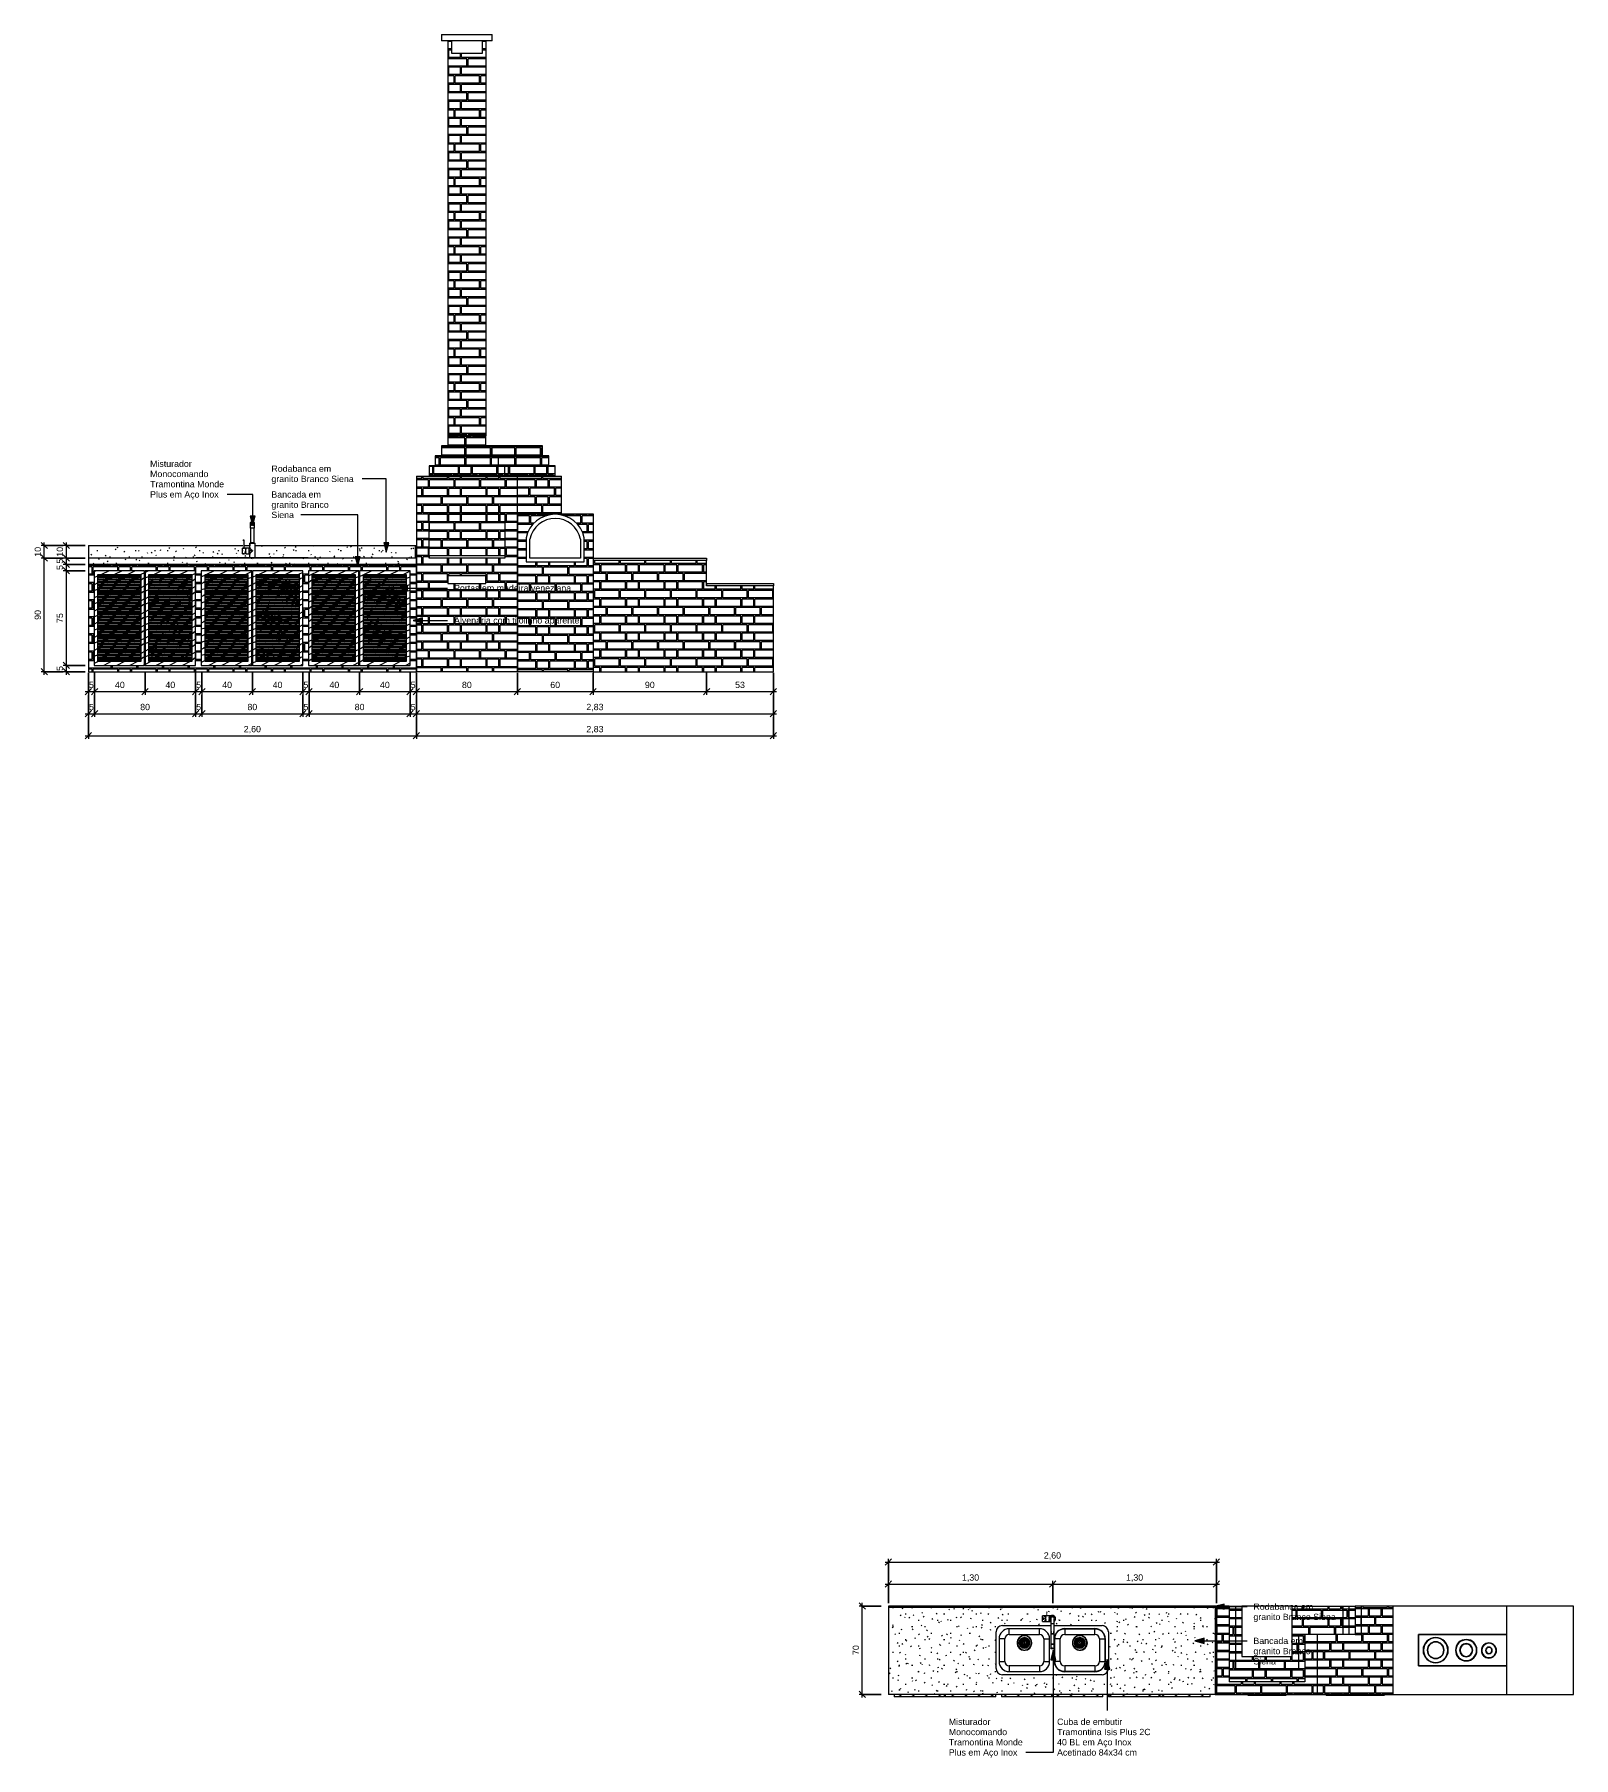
# Model space of a CAD drawing. Header units: millimetres. Extents: x 13463 to 25661, y -8446 to 5210.
import ezdxf

# ---------------------------------------------------------------- set-up
doc = ezdxf.new("R2010")
doc.units = ezdxf.units.MM
for name, color, linetype, lineweight in [('A-ANNO-DIMS', 211, 'Continuous', 9), ('A-ANNO-DIMS-25', 211, 'Continuous', 9), ('A-GENM', 13, 'Continuous', 9), ('G-ANNO-TEXT', 231, 'Continuous', 9), ('G-IMPT', 8, 'Continuous', 9)]:
    doc.layers.add(name, color=color, linetype=linetype, lineweight=lineweight)
doc.styles.add('@Arial Unicode MS', font='ARIALUNI.TTF', dxfattribs={"height": 50})
doc.styles.add('Arial', font='arial.ttf', dxfattribs={"height": 50})
doc.dimstyles.new('CRT_-__Metros_-_Linha_de_chamada_3_5_mm', dxfattribs={"dimscale": 304.8, "dimtxt": 50.292243, "dimasz": 0.164042, "dimexe": 0.082021, "dimexo": 0.0625, "dimgap": 0.04101, "dimtad": 1, "dimdec": 0, "dimlfac": 0.1, "dimdsep": 46, "dimtxsty": '@Arial Unicode MS', "dimblk1": 'OBLIQUE', "dimblk2": 'OBLIQUE', "dimsah": 1, "dimcen": 0.09, "dimdle": 0.082021, "dimazin": 0, "dimtfac": 1, "dimtdec": 4, "dimtix": 1, "dimtmove": 0, "dimatfit": 3, "dimfxl": 0.492126, "dimfxlon": 1, "dimtvp": 1, "dimtolj": 1, "dimtzin": 0, "dimarcsym": 2})
doc.dimstyles.new('CRT_-__Metros_-_Linha_de_chamada_3_5_mm_1', dxfattribs={"dimscale": 304.8, "dimtxt": 50.292243, "dimasz": 0.164042, "dimexe": 0.082021, "dimexo": 0.0625, "dimgap": 0.04101, "dimtad": 1, "dimlfac": 0.001, "dimrnd": 0.01, "dimzin": 0, "dimdsep": 46, "dimtxsty": '@Arial Unicode MS', "dimblk1": 'OBLIQUE', "dimblk2": 'OBLIQUE', "dimsah": 1, "dimcen": 0.09, "dimdle": 0.082021, "dimazin": 0, "dimtfac": 1, "dimtdec": 4, "dimtix": 1, "dimtmove": 0, "dimatfit": 3, "dimfxl": 0.492126, "dimfxlon": 1, "dimtvp": 1, "dimtolj": 1, "dimtzin": 0, "dimarcsym": 2})
pattern_1 = [(198.542, (13388.301, 103.784), (312.374993, 93.1326), [43.93, -395.373]), (192.604, (13450.776, 89.814), (-104.12515, -46.56545), [106.696, -106.696]), (188.479, (13450.776, 66.531), (-208.25005, -46.5668), [63.165, -252.661])]
pattern_2 = [(216.87, (13388.3, -247.58), (312.37463, 208.25056), [52.063, -468.563]), (206.565, (13450.776, -278.82), (-104.1248, -104.1246), [116.415, -116.415]), (198.435, (13450.776, -330.88), (-208.25044, -104.12513), [65.855, -263.418])]
pattern_3 = [(198.542, (13388.301, 85.301), (312.374993, 93.1326), [43.93, -395.373]), (192.604, (13450.776, 71.33), (-104.12515, -46.56545), [106.696, -106.696]), (188.479, (13450.776, 48.048), (-208.25005, -46.5668), [63.165, -252.661])]
pattern_4 = [(198.542, (13388.301, 66.818), (312.374993, 93.1326), [43.93, -395.373]), (192.604, (13450.776, 52.848), (-104.12515, -46.56545), [106.696, -106.696]), (188.479, (13450.776, 29.565), (-208.25005, -46.5668), [63.165, -252.661])]
pattern_5 = [(198.542, (13388.301, 48.336), (312.374993, 93.1326), [43.93, -395.373]), (192.604, (13450.776, 34.366), (-104.12515, -46.56545), [106.696, -106.696]), (188.479, (13450.776, 11.083), (-208.25005, -46.5668), [63.165, -252.661])]
pattern_6 = [(198.542, (13388.301, 29.853), (312.374993, 93.1326), [43.93, -395.373]), (192.604, (13450.776, 15.883), (-104.12515, -46.56545), [106.696, -106.696]), (188.479, (13450.776, -7.4), (-208.25005, -46.5668), [63.165, -252.661])]
pattern_7 = [(198.542, (13388.301, 11.37), (312.374993, 93.1326), [43.93, -395.373]), (192.604, (13450.776, -2.6), (-104.12515, -46.56545), [106.696, -106.696]), (188.479, (13450.776, -25.883), (-208.25005, -46.5668), [63.165, -252.661])]
pattern_8 = [(198.542, (13388.301, -7.113), (312.374993, 93.1326), [43.93, -395.373]), (192.604, (13450.776, -21.083), (-104.12515, -46.56545), [106.696, -106.696]), (188.479, (13450.776, -44.366), (-208.25005, -46.5668), [63.165, -252.661])]
pattern_9 = [(198.542, (13388.301, -25.595), (312.374993, 93.1326), [43.93, -395.373]), (192.604, (13450.776, -39.565), (-104.12515, -46.56545), [106.696, -106.696]), (188.479, (13450.776, -62.848), (-208.25005, -46.5668), [63.165, -252.661])]
pattern_10 = [(198.542, (13388.301, -44.078), (312.374993, 93.1326), [43.93, -395.373]), (192.604, (13450.776, -58.048), (-104.12515, -46.56545), [106.696, -106.696]), (188.479, (13450.776, -81.331), (-208.25005, -46.5668), [63.165, -252.661])]
pattern_11 = [(198.542, (13388.301, -62.561), (312.374993, 93.1326), [43.93, -395.373]), (192.604, (13450.776, -76.53), (-104.12515, -46.56545), [106.696, -106.696]), (188.479, (13450.776, -99.814), (-208.25005, -46.5668), [63.165, -252.661])]
pattern_12 = [(198.542, (13388.301, -81.044), (312.374993, 93.1326), [43.93, -395.373]), (192.604, (13450.776, -95.014), (-104.12515, -46.56545), [106.696, -106.696]), (188.479, (13450.776, -118.297), (-208.25005, -46.5668), [63.165, -252.661])]
pattern_13 = [(198.542, (13388.301, -99.527), (312.374993, 93.1326), [43.93, -395.373]), (192.604, (13450.776, -113.496), (-104.12515, -46.56545), [106.696, -106.696]), (188.479, (13450.776, -136.779), (-208.25005, -46.5668), [63.165, -252.661])]
pattern_14 = [(198.542, (13388.301, -118.009), (312.374993, 93.1326), [43.93, -395.373]), (192.604, (13450.776, -131.98), (-104.12515, -46.56545), [106.696, -106.696]), (188.479, (13450.776, -155.262), (-208.25005, -46.5668), [63.165, -252.661])]
pattern_15 = [(198.542, (13388.301, -136.492), (312.374993, 93.1326), [43.93, -395.373]), (192.604, (13450.776, -150.462), (-104.12515, -46.56545), [106.696, -106.696]), (188.479, (13450.776, -173.745), (-208.25005, -46.5668), [63.165, -252.661])]
pattern_16 = [(198.542, (13388.301, -154.975), (312.374993, 93.1326), [43.93, -395.373]), (192.604, (13450.776, -168.945), (-104.12515, -46.56545), [106.696, -106.696]), (188.479, (13450.776, -192.228), (-208.25005, -46.5668), [63.165, -252.661])]
pattern_17 = [(198.542, (13388.301, -173.458), (312.374993, 93.1326), [43.93, -395.373]), (192.604, (13450.776, -187.427), (-104.12515, -46.56545), [106.696, -106.696]), (188.479, (13450.776, -210.71), (-208.25005, -46.5668), [63.165, -252.661])]
pattern_18 = [(198.542, (13388.301, -191.94), (312.374993, 93.1326), [43.93, -395.373]), (192.604, (13450.776, -205.91), (-104.12515, -46.56545), [106.696, -106.696]), (188.479, (13450.776, -229.193), (-208.25005, -46.5668), [63.165, -252.661])]
pattern_19 = [(198.542, (13388.301, -210.423), (312.374993, 93.1326), [43.93, -395.373]), (192.604, (13450.776, -224.393), (-104.12515, -46.56545), [106.696, -106.696]), (188.479, (13450.776, -247.676), (-208.25005, -46.5668), [63.165, -252.661])]
pattern_20 = [(198.542, (13388.301, -228.906), (312.374993, 93.1326), [43.93, -395.373]), (192.604, (13450.776, -242.876), (-104.12515, -46.56545), [106.696, -106.696]), (188.479, (13450.776, -266.159), (-208.25005, -46.5668), [63.165, -252.661])]
pattern_21 = [(198.542, (13388.301, -247.389), (312.374993, 93.1326), [43.93, -395.373]), (192.604, (13450.776, -261.358), (-104.12515, -46.56545), [106.696, -106.696]), (188.479, (13450.776, -284.641), (-208.25005, -46.5668), [63.165, -252.661])]
pattern_22 = [(198.542, (13388.301, -265.871), (312.374993, 93.1326), [43.93, -395.373]), (192.604, (13450.776, -279.84), (-104.12515, -46.56545), [106.696, -106.696]), (188.479, (13450.776, -303.124), (-208.25005, -46.5668), [63.165, -252.661])]
pattern_23 = [(198.542, (13388.301, -284.354), (312.374993, 93.1326), [43.93, -395.373]), (192.604, (13450.776, -298.324), (-104.12515, -46.56545), [106.696, -106.696]), (188.479, (13450.776, -321.607), (-208.25005, -46.5668), [63.165, -252.661])]
pattern_24 = [(198.542, (13388.301, -302.837), (312.374993, 93.1326), [43.93, -395.373]), (192.604, (13450.776, -316.807), (-104.12515, -46.56545), [106.696, -106.696]), (188.479, (13450.776, -340.09), (-208.25005, -46.5668), [63.165, -252.661])]
pattern_25 = [(198.542, (13388.301, -321.32), (312.374993, 93.1326), [43.93, -395.373]), (192.604, (13450.776, -335.29), (-104.12515, -46.56545), [106.696, -106.696]), (188.479, (13450.776, -358.573), (-208.25005, -46.5668), [63.165, -252.661])]
pattern_26 = [(198.542, (13388.301, -339.802), (312.374993, 93.1326), [43.93, -395.373]), (192.604, (13450.776, -353.772), (-104.12515, -46.56545), [106.696, -106.696]), (188.479, (13450.776, -377.055), (-208.25005, -46.5668), [63.165, -252.661])]
pattern_27 = [(198.542, (13388.301, -358.285), (312.374993, 93.1326), [43.93, -395.373]), (192.604, (13450.776, -372.255), (-104.12515, -46.56545), [106.696, -106.696]), (188.479, (13450.776, -395.538), (-208.25005, -46.5668), [63.165, -252.661])]
pattern_28 = [(198.542, (13388.301, -376.768), (312.374993, 93.1326), [43.93, -395.373]), (192.604, (13450.776, -390.738), (-104.12515, -46.56545), [106.696, -106.696]), (188.479, (13450.776, -414.021), (-208.25005, -46.5668), [63.165, -252.661])]
pattern_29 = [(198.542, (13388.301, -395.251), (312.374993, 93.1326), [43.93, -395.373]), (192.604, (13450.776, -409.22), (-104.12515, -46.56545), [106.696, -106.696]), (188.479, (13450.776, -432.504), (-208.25005, -46.5668), [63.165, -252.661])]
pattern_30 = [(198.542, (13388.301, 122.267), (312.374993, 93.1326), [43.93, -395.373]), (192.604, (13450.776, 108.297), (-104.12515, -46.56545), [106.696, -106.696]), (188.479, (13450.776, 85.014), (-208.25005, -46.5668), [63.165, -252.661])]
pattern_31 = [(198.542, (13388.301, -413.733), (312.374993, 93.1326), [43.93, -395.373]), (192.604, (13450.776, -427.703), (-104.12515, -46.56545), [106.696, -106.696]), (188.479, (13450.776, -450.986), (-208.25005, -46.5668), [63.165, -252.661])]
pattern_32 = [(198.542, (13388.301, 103.784), (294.40488, 87.105235), [43.93, -395.373]), (192.604, (13450.776, 89.814), (-135.85854, -53.66103), [106.696, -106.696]), (188.479, (13450.776, 66.531), (-224.54794, -48.99643), [63.165, -252.661])]
pattern_33 = [(216.87, (13388.3, -247.58), (312.37463, 208.25056), [52.063, -468.563]), (206.565, (13450.776, -278.82), (-104.12483, -104.12465), [116.415, -116.415]), (198.435, (13450.776, -330.88), (-208.2495, -104.12482), [65.854, -263.418])]
pattern_34 = [(198.542, (13388.301, 85.301), (294.40488, 87.105235), [43.93, -395.373]), (192.604, (13450.776, 71.33), (-135.85854, -53.66103), [106.696, -106.696]), (188.479, (13450.776, 48.048), (-224.54794, -48.99643), [63.165, -252.661])]
pattern_35 = [(198.542, (13388.301, 66.818), (294.40488, 87.105235), [43.93, -395.373]), (192.604, (13450.776, 52.848), (-135.85854, -53.66103), [106.696, -106.696]), (188.479, (13450.776, 29.565), (-224.54794, -48.99643), [63.165, -252.661])]
pattern_36 = [(198.542, (13388.301, 48.336), (294.40488, 87.105235), [43.93, -395.373]), (192.604, (13450.776, 34.366), (-135.85854, -53.66103), [106.696, -106.696]), (188.479, (13450.776, 11.083), (-224.54794, -48.99643), [63.165, -252.661])]
pattern_37 = [(198.542, (13388.301, 29.853), (294.40488, 87.105235), [43.93, -395.373]), (192.604, (13450.776, 15.883), (-135.85854, -53.66103), [106.696, -106.696]), (188.479, (13450.776, -7.4), (-224.54794, -48.99643), [63.165, -252.661])]
pattern_38 = [(198.542, (13388.301, 11.37), (294.40488, 87.105235), [43.93, -395.373]), (192.604, (13450.776, -2.6), (-135.85854, -53.66103), [106.696, -106.696]), (188.479, (13450.776, -25.883), (-224.54794, -48.99643), [63.165, -252.661])]
pattern_39 = [(198.542, (13388.301, -7.113), (294.40488, 87.105235), [43.93, -395.373]), (192.604, (13450.776, -21.083), (-135.85854, -53.66103), [106.696, -106.696]), (188.479, (13450.776, -44.366), (-224.54794, -48.99643), [63.165, -252.661])]
pattern_40 = [(198.542, (13388.301, -25.595), (294.40488, 87.105235), [43.93, -395.373]), (192.604, (13450.776, -39.565), (-135.85854, -53.66103), [106.696, -106.696]), (188.479, (13450.776, -62.848), (-224.54794, -48.99643), [63.165, -252.661])]
pattern_41 = [(198.542, (13388.301, -44.078), (294.40488, 87.105235), [43.93, -395.373]), (192.604, (13450.776, -58.048), (-135.85854, -53.66103), [106.696, -106.696]), (188.479, (13450.776, -81.331), (-224.54794, -48.99643), [63.165, -252.661])]
pattern_42 = [(198.542, (13388.301, -62.561), (294.40488, 87.105235), [43.93, -395.373]), (192.604, (13450.776, -76.53), (-135.85854, -53.66103), [106.696, -106.696]), (188.479, (13450.776, -99.814), (-224.54794, -48.99643), [63.165, -252.661])]
pattern_43 = [(198.542, (13388.301, -81.044), (294.40488, 87.105235), [43.93, -395.373]), (192.604, (13450.776, -95.014), (-135.85854, -53.66103), [106.696, -106.696]), (188.479, (13450.776, -118.297), (-224.54794, -48.99643), [63.165, -252.661])]
pattern_44 = [(198.542, (13388.301, -99.527), (294.40488, 87.105235), [43.93, -395.373]), (192.604, (13450.776, -113.496), (-135.85854, -53.66103), [106.696, -106.696]), (188.479, (13450.776, -136.779), (-224.54794, -48.99643), [63.165, -252.661])]
pattern_45 = [(198.542, (13388.301, -118.009), (294.40488, 87.105235), [43.93, -395.373]), (192.604, (13450.776, -131.98), (-135.85854, -53.66103), [106.696, -106.696]), (188.479, (13450.776, -155.262), (-224.54794, -48.99643), [63.165, -252.661])]
pattern_46 = [(198.542, (13388.301, -136.492), (294.40488, 87.105235), [43.93, -395.373]), (192.604, (13450.776, -150.462), (-135.85854, -53.66103), [106.696, -106.696]), (188.479, (13450.776, -173.745), (-224.54794, -48.99643), [63.165, -252.661])]
pattern_47 = [(198.542, (13388.301, -154.975), (294.40488, 87.105235), [43.93, -395.373]), (192.604, (13450.776, -168.945), (-135.85854, -53.66103), [106.696, -106.696]), (188.479, (13450.776, -192.228), (-224.54794, -48.99643), [63.165, -252.661])]
pattern_48 = [(198.542, (13388.301, -173.458), (294.40488, 87.105235), [43.93, -395.373]), (192.604, (13450.776, -187.427), (-135.85854, -53.66103), [106.696, -106.696]), (188.479, (13450.776, -210.71), (-224.54794, -48.99643), [63.165, -252.661])]
pattern_49 = [(198.542, (13388.301, -191.94), (294.40488, 87.105235), [43.93, -395.373]), (192.604, (13450.776, -205.91), (-135.85854, -53.66103), [106.696, -106.696]), (188.479, (13450.776, -229.193), (-224.54794, -48.99643), [63.165, -252.661])]
pattern_50 = [(198.542, (13388.301, -210.423), (294.40488, 87.105235), [43.93, -395.373]), (192.604, (13450.776, -224.393), (-135.85854, -53.66103), [106.696, -106.696]), (188.479, (13450.776, -247.676), (-224.54794, -48.99643), [63.165, -252.661])]
pattern_51 = [(198.542, (13388.301, -228.906), (294.40488, 87.105235), [43.93, -395.373]), (192.604, (13450.776, -242.876), (-135.85854, -53.66103), [106.696, -106.696]), (188.479, (13450.776, -266.159), (-224.54794, -48.99643), [63.165, -252.661])]
pattern_52 = [(198.542, (13388.301, -247.389), (294.40488, 87.105235), [43.93, -395.373]), (192.604, (13450.776, -261.358), (-135.85854, -53.66103), [106.696, -106.696]), (188.479, (13450.776, -284.641), (-224.54794, -48.99643), [63.165, -252.661])]
pattern_53 = [(198.542, (13388.301, -265.871), (294.40488, 87.105235), [43.93, -395.373]), (192.604, (13450.776, -279.84), (-135.85854, -53.66103), [106.696, -106.696]), (188.479, (13450.776, -303.124), (-224.54794, -48.99643), [63.165, -252.661])]
pattern_54 = [(198.542, (13388.301, -284.354), (294.40488, 87.105235), [43.93, -395.373]), (192.604, (13450.776, -298.324), (-135.85854, -53.66103), [106.696, -106.696]), (188.479, (13450.776, -321.607), (-224.54794, -48.99643), [63.165, -252.661])]
pattern_55 = [(198.542, (13388.301, -302.837), (294.40488, 87.105235), [43.93, -395.373]), (192.604, (13450.776, -316.807), (-135.85854, -53.66103), [106.696, -106.696]), (188.479, (13450.776, -340.09), (-224.54794, -48.99643), [63.165, -252.661])]
pattern_56 = [(198.542, (13388.301, -321.32), (294.40488, 87.105235), [43.93, -395.373]), (192.604, (13450.776, -335.29), (-135.85854, -53.66103), [106.696, -106.696]), (188.479, (13450.776, -358.573), (-224.54794, -48.99643), [63.165, -252.661])]
pattern_57 = [(198.542, (13388.301, -339.802), (294.40488, 87.105235), [43.93, -395.373]), (192.604, (13450.776, -353.772), (-135.85854, -53.66103), [106.696, -106.696]), (188.479, (13450.776, -377.055), (-224.54794, -48.99643), [63.165, -252.661])]
pattern_58 = [(198.542, (13388.301, -358.285), (294.40488, 87.105235), [43.93, -395.373]), (192.604, (13450.776, -372.255), (-135.85854, -53.66103), [106.696, -106.696]), (188.479, (13450.776, -395.538), (-224.54794, -48.99643), [63.165, -252.661])]
pattern_59 = [(198.542, (13388.301, -376.768), (294.40488, 87.105235), [43.93, -395.373]), (192.604, (13450.776, -390.738), (-135.85854, -53.66103), [106.696, -106.696]), (188.479, (13450.776, -414.021), (-224.54794, -48.99643), [63.165, -252.661])]
pattern_60 = [(198.542, (13388.301, -395.251), (294.40488, 87.105235), [43.93, -395.373]), (192.604, (13450.776, -409.22), (-135.85854, -53.66103), [106.696, -106.696]), (188.479, (13450.776, -432.504), (-224.54794, -48.99643), [63.165, -252.661])]
pattern_61 = [(198.542, (13388.301, 122.267), (294.40488, 87.105235), [43.93, -395.373]), (192.604, (13450.776, 108.297), (-135.85854, -53.66103), [106.696, -106.696]), (188.479, (13450.776, 85.014), (-224.54794, -48.99643), [63.165, -252.661])]
pattern_62 = [(198.542, (13388.301, -413.733), (294.40488, 87.105235), [43.93, -395.373]), (192.604, (13450.776, -427.703), (-135.85854, -53.66103), [106.696, -106.696]), (188.479, (13450.776, -450.986), (-224.54794, -48.99643), [63.165, -252.661])]
pattern_63 = [(216.87, (13388.3, -247.58), (312.37463, 208.25056), [52.063, -468.563]), (206.565, (13450.776, -278.82), (-104.1248, -104.12465), [116.415, -116.415]), (198.435, (13450.776, -330.88), (-208.25044, -104.12513), [65.854, -263.418])]
pattern_64 = [(0, (13346.65, -351.706), (203.2, 50.8), [8.382, -144.018, 8.382, -144.018, -812.8]), (0, (13346.65, -351.706), (203.2, 50.8), [-304.8, 8.382, -296.418, 8.382, -144.018, -355.6]), (0, (13346.65, -351.706), (203.2, 50.8), [-762, 8.382, -93.218, 8.382, -245.618]), (120, (13422.85, -326.306), (-145.5941, 150.57636), [8.382, -144.018, 8.382, -144.018, -812.8]), (120, (13422.85, -326.306), (-145.5941, 150.57636), [-304.8, 8.382, -296.418, 8.382, -144.018, -355.6]), (120, (13422.85, -326.306), (-145.5941, 150.57636), [-762, 8.382, -93.218, 8.382, -245.618]), (240, (13448.25, -224.706), (-57.6059, -201.3764), [8.382, -144.018, 8.382, -144.018, -812.8]), (240, (13448.25, -224.706), (-57.6059, -201.3764), [-304.8, 8.382, -296.418, 8.382, -144.018, -355.6]), (240, (13448.25, -224.706), (-57.6059, -201.3764), [-762, 8.382, -93.218, 8.382, -245.618])]
pattern_65 = [(180, (18489.65, 169.53), (3e-14, 270.937), [193.675, -9.525]), (180, (18489.65, 227.73), (3e-14, 270.937), [193.675, -9.525]), (90, (18489.65, 169.53), (203.2, -1e-14), [58.21, -212.728]), (90, (18295.98, 169.53), (203.2, -1e-14), [58.21, -212.728]), (180, (18337.25, 237.26), (3e-14, 270.937), [193.675, -9.525, 92.075, -9.525]), (180, (18337.25, 295.47), (3e-14, 270.937), [193.675, -9.525, 92.075, -9.525]), (90, (18337.25, 237.26), (304.8, -2e-14), [58.21, -212.728]), (90, (18143.58, 237.26), (304.8, -2e-14), [58.21, -212.728]), (90, (18134.05, 237.26), (304.8, -2e-14), [58.21, -212.728]), (90, (18041.98, 237.26), (304.8, -2e-14), [58.21, -212.728]), (180, (18388.05, 305), (3e-14, 270.937), [193.675, -9.525]), (180, (18388.05, 363.2), (3e-14, 270.937), [193.675, -9.525]), (90, (18388.05, 305), (203.2, -1e-14), [58.21, -212.728]), (90, (18194.38, 305), (203.2, -1e-14), [58.21, -212.728]), (180, (18337.25, 372.73), (3e-14, 270.937), [193.675, -9.525, 92.075, -9.525]), (180, (18337.25, 430.94), (3e-14, 270.937), [193.675, -9.525, 92.075, -9.525]), (90, (18337.25, 372.73), (304.8, -2e-14), [58.21, -212.728]), (90, (18143.58, 372.73), (304.8, -2e-14), [58.21, -212.728]), (90, (18134.05, 372.73), (304.8, -2e-14), [58.21, -212.728]), (90, (18041.98, 372.73), (304.8, -2e-14), [58.21, -212.73])]
pattern_66 = [(180, (17889.65, 169.53), (3e-14, 270.937), [193.675, -9.525]), (180, (17889.65, 227.73), (3e-14, 270.937), [193.675, -9.525]), (90, (17889.65, 169.53), (203.2, -1e-14), [58.21, -212.728]), (90, (17695.98, 169.53), (203.2, -1e-14), [58.21, -212.728]), (180, (17737.25, 237.26), (3e-14, 270.937), [193.675, -9.525, 92.075, -9.525]), (180, (17737.25, 295.47), (3e-14, 270.937), [193.675, -9.525, 92.075, -9.525]), (90, (17737.25, 237.26), (304.8, -2e-14), [58.21, -212.728]), (90, (17543.58, 237.26), (304.8, -2e-14), [58.21, -212.728]), (90, (17534.05, 237.26), (304.8, -2e-14), [58.21, -212.728]), (90, (17441.98, 237.26), (304.8, -2e-14), [58.21, -212.728]), (180, (17788.05, 305), (3e-14, 270.937), [193.675, -9.525]), (180, (17788.05, 363.2), (3e-14, 270.937), [193.675, -9.525]), (90, (17788.05, 305), (203.2, -1e-14), [58.21, -212.728]), (90, (17594.38, 305), (203.2, -1e-14), [58.21, -212.728]), (180, (17737.25, 372.73), (3e-14, 270.937), [193.675, -9.525, 92.075, -9.525]), (180, (17737.25, 430.94), (3e-14, 270.937), [193.675, -9.525, 92.075, -9.525]), (90, (17737.25, 372.73), (304.8, -2e-14), [58.21, -212.728]), (90, (17543.58, 372.73), (304.8, -2e-14), [58.21, -212.73]), (90, (17534.05, 372.73), (304.8, -2e-14), [58.21, -212.73]), (90, (17441.98, 372.73), (304.8, -2e-14), [58.21, -212.73])]
pattern_67 = [(216.87, (14817.5, -10758.495), (312.37463, 208.25056), [52.063, -468.563]), (206.565, (14879.976, -10789.733), (-104.12483, -104.12465), [116.415, -116.415]), (198.435, (14879.976, -10841.795), (-208.2495, -104.12482), [65.854, -263.418])]
pattern_68 = [(0, (14775.85, -10862.62), (203.2, 50.8), [8.382, -144.018, 8.382, -144.018, -812.8]), (0, (14775.85, -10862.62), (203.2, 50.8), [-304.8, 8.382, -296.418, 8.382, -144.018, -355.6]), (0, (14775.85, -10862.62), (203.2, 50.8), [-762, 8.382, -93.218, 8.382, -245.618]), (120, (14852.05, -10837.22), (-145.5941, 150.57636), [8.382, -144.018, 8.382, -144.018, -812.8]), (120, (14852.05, -10837.22), (-145.5941, 150.57636), [-304.8, 8.382, -296.418, 8.382, -144.018, -355.6]), (120, (14852.05, -10837.22), (-145.5941, 150.57636), [-762, 8.382, -93.218, 8.382, -245.618]), (240, (14877.45, -10735.62), (-57.6059, -201.37636), [8.382, -144.018, 8.382, -144.018, -812.8]), (240, (14877.45, -10735.62), (-57.6059, -201.37636), [-304.8, 8.382, -296.418, 8.382, -144.018, -355.6]), (240, (14877.45, -10735.62), (-57.6059, -201.37636), [-762, 8.382, -93.218, 8.382, -245.618])]
pattern_69 = [(0, (19099.25, -7954.15), (0, -270.937), [193.675, -9.525]), (0, (19099.25, -8012.35), (0, -270.937), [193.675, -9.525]), (270, (19099.25, -7954.15), (-203.2, -1e-14), [58.21, -212.728]), (270, (19292.93, -7954.15), (-203.2, -1e-14), [58.21, -212.728]), (0, (19251.65, -8021.88), (0, -270.937), [193.675, -9.525, 92.075, -9.525]), (0, (19251.65, -8080.1), (0, -270.937), [193.675, -9.525, 92.075, -9.525]), (270, (19251.65, -8021.88), (-304.8, -2e-14), [58.21, -212.728]), (270, (19445.33, -8021.88), (-304.8, -2e-14), [58.21, -212.728]), (270, (19454.85, -8021.88), (-304.8, -2e-14), [58.21, -212.728]), (270, (19546.93, -8021.88), (-304.8, -2e-14), [58.21, -212.728]), (0, (19200.85, -8089.6), (0, -270.937), [193.675, -9.525]), (0, (19200.85, -8147.82), (0, -270.937), [193.675, -9.525]), (270, (19200.85, -8089.61), (-203.2, -1e-14), [58.21, -212.728]), (270, (19394.53, -8089.61), (-203.2, -1e-14), [58.21, -212.728]), (0, (19251.65, -8157.35), (0, -270.937), [193.675, -9.525, 92.075, -9.525]), (0, (19251.65, -8215.56), (0, -270.937), [193.675, -9.525, 92.075, -9.525]), (270, (19251.65, -8157.35), (-304.8, -2e-14), [58.21, -212.728]), (270, (19445.33, -8157.35), (-304.8, -2e-14), [58.21, -212.728]), (270, (19454.85, -8157.35), (-304.8, -2e-14), [58.21, -212.728]), (270, (19546.93, -8157.35), (-304.8, -2e-14), [58.21, -212.728])]
pattern_70 = [(0, (18499.25, -7954.15), (0, -270.937), [193.675, -9.525]), (0, (18499.25, -8012.35), (0, -270.937), [193.675, -9.525]), (270, (18499.25, -7954.15), (-203.2, -1e-14), [58.21, -212.728]), (270, (18692.93, -7954.15), (-203.2, -1e-14), [58.21, -212.728]), (0, (18651.65, -8021.88), (0, -270.937), [193.675, -9.525, 92.075, -9.525]), (0, (18651.65, -8080.1), (0, -270.937), [193.675, -9.525, 92.075, -9.525]), (270, (18651.65, -8021.88), (-304.8, -2e-14), [58.21, -212.728]), (270, (18845.33, -8021.88), (-304.8, -2e-14), [58.21, -212.728]), (270, (18854.85, -8021.88), (-304.8, -2e-14), [58.21, -212.728]), (270, (18946.93, -8021.88), (-304.8, -2e-14), [58.21, -212.728]), (0, (18600.85, -8089.6), (0, -270.937), [193.675, -9.525]), (0, (18600.85, -8147.82), (0, -270.937), [193.675, -9.525]), (270, (18600.85, -8089.61), (-203.2, -1e-14), [58.21, -212.728]), (270, (18794.53, -8089.61), (-203.2, -1e-14), [58.21, -212.728]), (0, (18651.65, -8157.35), (0, -270.937), [193.675, -9.525, 92.075, -9.525]), (0, (18651.65, -8215.56), (0, -270.937), [193.675, -9.525, 92.075, -9.525]), (270, (18651.65, -8157.35), (-304.8, -2e-14), [58.21, -212.728]), (270, (18845.33, -8157.35), (-304.8, -2e-14), [58.21, -212.728]), (270, (18854.85, -8157.35), (-304.8, -2e-14), [58.21, -212.728]), (270, (18946.93, -8157.35), (-304.8, -2e-14), [58.21, -212.728])]

msp = doc.modelspace()

# ---------------------------------------------------------------- texts
at = {"layer": 'G-ANNO-TEXT', "color": 7, "char_height": 50, "attachment_point": 1, "style": 'Arial'}
for s, insert, width in [('Misturador ', (14379.461, 1833.086), 430.90703), ('Rodabanca em ', (15340.92, 1793.845), 611.28672), ('Tramontina Monde ', (14379.461, 1671.029), 747.57359), ('Monocomando ', (14379.461, 1752.057), 595.25297), ('granito Branco Siena', (15340.92, 1712.817), 809.70437), ('Plus em Aço Inox', (14379.461, 1590), 677.42594), ('granito Branco ', (15340.92, 1508.376), 587.23609), ('Bancada em ', (15340.92, 1589.404), 511.07578), ('Siena', (15340.92, 1427.347), 222.46828), ('Portas em madeira veneziana', (16788.537, 847.474), 1152.42578), ('Alvenaria com tijolinho aparente', (16788.537, 591.655), 1238.60719), ('Rodabanca em ', (23123.729, -7224.957), 611.28672), ('granito Branco Siena', (23123.729, -7305.986), 809.70437), ('Bancada em ', (23123.729, -7495.834), 511.07578), ('granito Branco ', (23123.729, -7576.863), 587.23609), ('Siena', (23123.729, -7657.891), 222.46828), ('Misturador ', (20709.402, -8137.165), 430.90703), ('Cuba de embutir ', (21567.612, -8137.165), 663.39641), ('Tramontina Monde ', (20709.402, -8299.222), 747.57359), ('Monocomando ', (20709.402, -8218.194), 595.25297), ('Tramontina Isis Plus 2C ', (21567.612, -8218.194), 945.99125), ('40 BL em Aço Inox ', (21567.612, -8299.222), 757.59469), ('Plus em Aço Inox', (20709.402, -8380.251), 677.42594), ('Acetinado 84x34 cm', (21567.612, -8380.251), 787.65797)]:
    msp.add_mtext(s, dxfattribs=dict(at, insert=insert, width=width))

# ---------------------------------------------------------------- blocks, each defined once
blk = doc.blocks.new('CRT_MGN_COZ_Fogão a lenha completo - CRT_MGN_COZ_Fogão a lenha completo-5005769-VISTA FRONTAL BANCADA CHURRASQUEIRA')
at = {"layer": 'A-GENM'}
h = blk.add_hatch(dxfattribs=at)
h.set_pattern_fill('FP_66', color=256, style=0, pattern_type=2)
h.set_pattern_definition([(180, (16889.65, 3604.53), (3e-14, 270.937), [193.675, -9.525]), (180, (16889.65, 3662.73), (3e-14, 270.937), [193.675, -9.525]), (90, (16889.65, 3604.53), (203.2, -1e-14), [58.21, -212.728]), (90, (16695.98, 3604.53), (203.2, -1e-14), [58.21, -212.728]), (180, (16737.25, 3672.26), (3e-14, 270.937), [193.675, -9.525, 92.075, -9.525]), (180, (16737.25, 3730.47), (3e-14, 270.937), [193.675, -9.525, 92.075, -9.525]), (90, (16737.25, 3672.26), (304.8, -2e-14), [58.21, -212.73]), (90, (16543.58, 3672.26), (304.8, -2e-14), [58.21, -212.73]), (90, (16534.05, 3672.26), (304.8, -2e-14), [58.21, -212.73]), (90, (16441.98, 3672.26), (304.8, -2e-14), [58.21, -212.73]), (180, (16788.05, 3740), (3e-14, 270.937), [193.675, -9.525]), (180, (16788.05, 3798.2), (3e-14, 270.937), [193.675, -9.525]), (90, (16788.05, 3740), (203.2, -1e-14), [58.21, -212.728]), (90, (16594.38, 3740), (203.2, -1e-14), [58.21, -212.728]), (180, (16737.25, 3807.73), (3e-14, 270.937), [193.675, -9.525, 92.075, -9.525]), (180, (16737.25, 3865.94), (3e-14, 270.937), [193.675, -9.525, 92.075, -9.525]), (90, (16737.25, 3807.73), (304.8, -2e-14), [58.21, -212.728]), (90, (16543.58, 3807.73), (304.8, -2e-14), [58.21, -212.728]), (90, (16534.05, 3807.73), (304.8, -2e-14), [58.21, -212.728]), (90, (16441.98, 3807.73), (304.8, -2e-14), [58.21, -212.728])])
h.paths.add_polyline_path([(17040, 2030), (17040, 5160), (17010, 5160), (17010, 5060), (16770, 5060), (16770, 5160), (16740, 5160), (16740, 2030)])
h = blk.add_hatch(dxfattribs=at)
h.set_pattern_fill('FP_71', color=256, style=0, pattern_type=2)
h.set_pattern_definition([(180, (17889.65, 249.53), (3e-14, 270.937), [193.675, -9.525]), (180, (17889.65, 307.73), (3e-14, 270.937), [193.675, -9.525]), (90, (17889.65, 249.53), (203.2, -1e-14), [58.21, -212.728]), (90, (17695.98, 249.53), (203.2, -1e-14), [58.21, -212.728]), (180, (17737.25, 317.26), (3e-14, 270.937), [193.675, -9.525, 92.075, -9.525]), (180, (17737.25, 375.47), (3e-14, 270.937), [193.675, -9.525, 92.075, -9.525]), (90, (17737.25, 317.26), (304.8, -2e-14), [58.21, -212.728]), (90, (17543.58, 317.26), (304.8, -2e-14), [58.21, -212.728]), (90, (17534.05, 317.26), (304.8, -2e-14), [58.21, -212.728]), (90, (17441.98, 317.26), (304.8, -2e-14), [58.21, -212.728]), (180, (17788.05, 385), (3e-14, 270.937), [193.675, -9.525]), (180, (17788.05, 443.2), (3e-14, 270.937), [193.675, -9.525]), (90, (17788.05, 385), (203.2, -1e-14), [58.21, -212.728]), (90, (17594.38, 385), (203.2, -1e-14), [58.21, -212.728]), (180, (17737.25, 452.73), (3e-14, 270.937), [193.675, -9.525, 92.075, -9.525]), (180, (17737.25, 510.94), (3e-14, 270.937), [193.675, -9.525, 92.075, -9.525]), (90, (17737.25, 452.73), (304.8, -2e-14), [58.21, -212.728]), (90, (17543.58, 452.73), (304.8, -2e-14), [58.21, -212.73]), (90, (17534.05, 452.73), (304.8, -2e-14), [58.21, -212.73]), (90, (17441.98, 452.73), (304.8, -2e-14), [58.21, -212.73])])
h.paths.add_polyline_path([(17090, 1870), (17090, 1950), (16690, 1950), (16690, 1870)])
h = blk.add_hatch(dxfattribs=at)
h.set_pattern_fill('FP_70', color=256, style=0, pattern_type=2)
h.set_pattern_definition([(180, (17889.65, 329.52), (3e-14, 270.937), [193.675, -9.525]), (180, (17889.65, 387.73), (3e-14, 270.937), [193.675, -9.525]), (90, (17889.65, 329.52), (203.2, -1e-14), [58.21, -212.728]), (90, (17695.98, 329.52), (203.2, -1e-14), [58.21, -212.728]), (180, (17737.25, 397.26), (3e-14, 270.937), [193.675, -9.525, 92.075, -9.525]), (180, (17737.25, 455.47), (3e-14, 270.937), [193.675, -9.525, 92.075, -9.525]), (90, (17737.25, 397.26), (304.8, -2e-14), [58.21, -212.728]), (90, (17543.58, 397.26), (304.8, -2e-14), [58.21, -212.728]), (90, (17534.05, 397.26), (304.8, -2e-14), [58.21, -212.728]), (90, (17441.98, 397.26), (304.8, -2e-14), [58.21, -212.73]), (180, (17788.05, 465), (3e-14, 270.937), [193.675, -9.525]), (180, (17788.05, 523.2), (3e-14, 270.937), [193.675, -9.525]), (90, (17788.05, 465), (203.2, -1e-14), [58.21, -212.728]), (90, (17594.38, 465), (203.2, -1e-14), [58.21, -212.728]), (180, (17737.25, 532.73), (3e-14, 270.937), [193.675, -9.525, 92.075, -9.525]), (180, (17737.25, 590.94), (3e-14, 270.937), [193.675, -9.525, 92.075, -9.525]), (90, (17737.25, 532.73), (304.8, -2e-14), [58.21, -212.728]), (90, (17543.58, 532.73), (304.8, -2e-14), [58.21, -212.73]), (90, (17534.05, 532.73), (304.8, -2e-14), [58.21, -212.73]), (90, (17441.98, 532.73), (304.8, -2e-14), [58.21, -212.73])])
h.paths.add_polyline_path([(16740, 1950), (17040, 1950), (17040, 2030), (16740, 2030)])
h = blk.add_hatch(dxfattribs=at)
h.set_pattern_fill('FP_67', color=256, style=0, pattern_type=2)
h.set_pattern_definition([(180, (18489.65, 249.53), (3e-14, 270.937), [193.675, -9.525]), (180, (18489.65, 307.73), (3e-14, 270.937), [193.675, -9.525]), (90, (18489.65, 249.53), (203.2, -1e-14), [58.21, -212.728]), (90, (18295.98, 249.53), (203.2, -1e-14), [58.21, -212.728]), (180, (18337.25, 317.26), (3e-14, 270.937), [193.675, -9.525, 92.075, -9.525]), (180, (18337.25, 375.47), (3e-14, 270.937), [193.675, -9.525, 92.075, -9.525]), (90, (18337.25, 317.26), (304.8, -2e-14), [58.21, -212.728]), (90, (18143.58, 317.26), (304.8, -2e-14), [58.21, -212.728]), (90, (18134.05, 317.26), (304.8, -2e-14), [58.21, -212.728]), (90, (18041.98, 317.26), (304.8, -2e-14), [58.21, -212.728]), (180, (18388.05, 385), (3e-14, 270.937), [193.675, -9.525]), (180, (18388.05, 443.2), (3e-14, 270.937), [193.675, -9.525]), (90, (18388.05, 385), (203.2, -1e-14), [58.21, -212.728]), (90, (18194.38, 385), (203.2, -1e-14), [58.21, -212.728]), (180, (18337.25, 452.73), (3e-14, 270.937), [193.675, -9.525, 92.075, -9.525]), (180, (18337.25, 510.94), (3e-14, 270.937), [193.675, -9.525, 92.075, -9.525]), (90, (18337.25, 452.73), (304.8, -2e-14), [58.21, -212.728]), (90, (18143.58, 452.73), (304.8, -2e-14), [58.21, -212.728]), (90, (18134.05, 452.73), (304.8, -2e-14), [58.21, -212.728]), (90, (18041.98, 452.73), (304.8, -2e-14), [58.21, -212.73])])
h.paths.add_polyline_path([(17175, 1870), (17490, 1870), (17490, 1950), (17090, 1950), (17090, 1870), (17140, 1870)])
h = blk.add_hatch(dxfattribs=at)
h.set_pattern_fill('FP_72', color=256, style=0, pattern_type=2)
h.set_pattern_definition(pattern_66)
h.paths.add_polyline_path([(17190, 1710), (17190, 1790), (16590, 1790), (16590, 1710), (17175, 1710)])
h = blk.add_hatch(dxfattribs=at)
h.set_pattern_fill('FP_72', color=256, style=0, pattern_type=2)
h.set_pattern_definition(pattern_66)
h.paths.add_polyline_path([(16640, 1790), (17140, 1790), (17140, 1870), (16640, 1870)])
h = blk.add_hatch(dxfattribs=at)
h.set_pattern_fill('FP_68', color=256, style=0, pattern_type=2)
h.set_pattern_definition(pattern_65)
h.paths.add_polyline_path([(17175, 1790), (17540, 1790), (17540, 1870), (17140, 1870), (17140, 1790)])
h = blk.add_hatch(dxfattribs=at)
h.set_pattern_fill('FP_68', color=256, style=0, pattern_type=2)
h.set_pattern_definition(pattern_65)
h.paths.add_polyline_path([(17190, 1710), (17590, 1710), (17590, 1790), (17190, 1790), (17190, 1749)])
h = blk.add_hatch(dxfattribs=at)
h.set_pattern_fill('FP_73', color=256, style=0, pattern_type=2)
h.set_pattern_definition([(180, (16889.65, 944.52), (3e-14, 270.94), [193.675, -9.525]), (180, (16889.65, 1002.73), (3e-14, 270.94), [193.675, -9.525]), (90, (16889.65, 944.52), (203.2, -1e-14), [58.21, -212.73]), (90, (16695.98, 944.52), (203.2, -1e-14), [58.21, -212.73]), (180, (16737.25, 1012.26), (3e-14, 270.94), [193.675, -9.525, 92.075, -9.525]), (180, (16737.25, 1070.47), (3e-14, 270.94), [193.675, -9.525, 92.075, -9.525]), (90, (16737.25, 1012.26), (304.8, -2e-14), [58.21, -212.73]), (90, (16543.58, 1012.26), (304.8, -2e-14), [58.21, -212.73]), (90, (16534.05, 1012.26), (304.8, -2e-14), [58.21, -212.73]), (90, (16441.98, 1012.26), (304.8, -2e-14), [58.21, -212.73]), (180, (16788.05, 1080), (3e-14, 270.94), [193.675, -9.525]), (180, (16788.05, 1138.2), (3e-14, 270.94), [193.675, -9.525]), (90, (16788.05, 1080), (203.2, -1e-14), [58.21, -212.73]), (90, (16594.38, 1080), (203.2, -1e-14), [58.21, -212.728]), (180, (16737.25, 1147.73), (3e-14, 270.94), [193.675, -9.525, 92.075, -9.525]), (180, (16737.25, 1205.94), (3e-14, 270.94), [193.675, -9.525, 92.075, -9.525]), (90, (16737.25, 1147.73), (304.8, -2e-14), [58.21, -212.73]), (90, (16543.58, 1147.73), (304.8, -2e-14), [58.21, -212.73]), (90, (16534.05, 1147.73), (304.8, -2e-14), [58.21, -212.73]), (90, (16441.98, 1147.73), (304.8, -2e-14), [58.21, -212.73])])
h.paths.add_polyline_path([(16505, 160), (17290, 160), (17290, 1710), (16490, 1710), (16490, 160)])
h.paths.add_polyline_path([(16740, 860), (16740, 920), (17040, 920), (17040, 860), (17034, 860)])
h.paths.add_polyline_path([(17040, 1060), (16590, 1060), (16590, 1410), (17190, 1410), (17190, 1060), (17175, 1060)])
h = blk.add_hatch(dxfattribs=at)
h.set_pattern_fill('FP_69', color=256, style=0, pattern_type=2)
h.set_pattern_definition([(180, (18499.25, 1419.53), (3e-14, 270.937), [193.675, -9.525]), (180, (18499.25, 1477.73), (3e-14, 270.937), [193.675, -9.525]), (90, (18499.25, 1419.53), (203.2, -1e-14), [58.21, -212.728]), (90, (18305.58, 1419.53), (203.2, -1e-14), [58.21, -212.73]), (180, (18346.85, 1487.26), (3e-14, 270.94), [193.675, -9.525, 92.075, -9.525]), (180, (18346.85, 1545.47), (3e-14, 270.94), [193.675, -9.525, 92.075, -9.525]), (90, (18346.85, 1487.26), (304.8, -2e-14), [58.21, -212.73]), (90, (18153.18, 1487.26), (304.8, -2e-14), [58.21, -212.73]), (90, (18143.65, 1487.26), (304.8, -2e-14), [58.21, -212.73]), (90, (18051.58, 1487.26), (304.8, -2e-14), [58.21, -212.73]), (180, (18397.65, 1555), (3e-14, 270.94), [193.675, -9.525]), (180, (18397.65, 1613.2), (3e-14, 270.94), [193.675, -9.525]), (90, (18397.65, 1555), (203.2, -1e-14), [58.21, -212.728]), (90, (18203.98, 1555), (203.2, -1e-14), [58.21, -212.73]), (180, (18346.85, 1622.73), (3e-14, 270.94), [193.675, -9.525, 92.075, -9.525]), (180, (18346.85, 1680.94), (3e-14, 270.94), [193.675, -9.525, 92.075, -9.525]), (90, (18346.85, 1622.73), (304.8, -2e-14), [58.21, -212.73]), (90, (18153.18, 1622.73), (304.8, -2e-14), [58.21, -212.73]), (90, (18143.65, 1622.73), (304.8, -2e-14), [58.21, -212.73]), (90, (18051.58, 1622.73), (304.8, -2e-14), [58.21, -212.73])])
h.paths.add_polyline_path([(17290, 1410), (17640, 1410), (17640, 1710), (17290, 1710), (17290, 1494)])
h = blk.add_hatch(dxfattribs=at)
h.set_pattern_fill('FP_74', color=256, style=0, pattern_type=2)
h.set_pattern_definition([(180, (16889.65, 1144.53), (3e-14, 270.94), [193.675, -9.525]), (180, (16889.65, 1202.73), (3e-14, 270.94), [193.675, -9.525]), (90, (16889.65, 1144.53), (203.2, -1e-14), [58.21, -212.73]), (90, (16695.98, 1144.53), (203.2, -1e-14), [58.21, -212.73]), (180, (16737.25, 1212.26), (3e-14, 270.94), [193.675, -9.525, 92.075, -9.525]), (180, (16737.25, 1270.47), (3e-14, 270.94), [193.675, -9.525, 92.075, -9.525]), (90, (16737.25, 1212.26), (304.8, -2e-14), [58.21, -212.73]), (90, (16543.58, 1212.26), (304.8, -2e-14), [58.21, -212.73]), (90, (16534.05, 1212.26), (304.8, -2e-14), [58.21, -212.73]), (90, (16441.98, 1212.26), (304.8, -2e-14), [58.21, -212.73]), (180, (16788.05, 1280), (3e-14, 270.94), [193.675, -9.525]), (180, (16788.05, 1338.2), (3e-14, 270.94), [193.675, -9.525]), (90, (16788.05, 1280), (203.2, -1e-14), [58.21, -212.73]), (90, (16594.38, 1280), (203.2, -1e-14), [58.21, -212.73]), (180, (16737.25, 1347.73), (3e-14, 270.94), [193.675, -9.525, 92.075, -9.525]), (180, (16737.25, 1405.94), (3e-14, 270.94), [193.675, -9.525, 92.075, -9.525]), (90, (16737.25, 1347.73), (304.8, -2e-14), [58.21, -212.73]), (90, (16543.58, 1347.73), (304.8, -2e-14), [58.21, -212.73]), (90, (16534.05, 1347.73), (304.8, -2e-14), [58.21, -212.73]), (90, (16441.98, 1347.73), (304.8, -2e-14), [58.21, -212.73])])
h.paths.add_polyline_path([(16590, 1080), (17190, 1080), (17190, 1410), (16590, 1410)])
h = blk.add_hatch(dxfattribs=at)
h.set_pattern_fill('FP_75', color=256, style=0, pattern_type=2)
h.set_pattern_definition([(180, (17589.65, 794.52), (3e-14, 270.94), [193.675, -9.525]), (180, (17589.65, 852.73), (3e-14, 270.94), [193.675, -9.525]), (90, (17589.65, 794.52), (203.2, -1e-14), [58.21, -212.73]), (90, (17395.98, 794.52), (203.2, -1e-14), [58.21, -212.73]), (180, (17437.25, 862.26), (3e-14, 270.94), [193.675, -9.525, 92.075, -9.525]), (180, (17437.25, 920.47), (3e-14, 270.94), [193.675, -9.525, 92.075, -9.525]), (90, (17437.25, 862.26), (304.8, -2e-14), [58.21, -212.73]), (90, (17243.58, 862.26), (304.8, -2e-14), [58.21, -212.73]), (90, (17234.05, 862.26), (304.8, -2e-14), [58.21, -212.73]), (90, (17141.98, 862.26), (304.8, -2e-14), [58.21, -212.73]), (180, (17488.05, 930), (3e-14, 270.94), [193.675, -9.525]), (180, (17488.05, 988.2), (3e-14, 270.94), [193.675, -9.525]), (90, (17488.05, 930), (203.2, -1e-14), [58.21, -212.73]), (90, (17294.38, 930), (203.2, -1e-14), [58.21, -212.73]), (180, (17437.25, 997.73), (3e-14, 270.94), [193.675, -9.525, 92.075, -9.525]), (180, (17437.25, 1055.94), (3e-14, 270.94), [193.675, -9.525, 92.075, -9.525]), (90, (17437.25, 997.73), (304.8, -2e-14), [58.21, -212.73]), (90, (17243.58, 997.73), (304.8, -2e-14), [58.21, -212.73]), (90, (17234.05, 997.73), (304.8, -2e-14), [58.21, -212.73]), (90, (17141.98, 997.73), (304.8, -2e-14), [58.21, -212.73])])
h.paths.add_polyline_path([(17290, 160), (17890, 160), (17890, 1410), (17290, 1410), (17290, 728)])
h.paths.add_polyline_path([(17360, 1030), (17360, 1222), (17367, 1247), (17377, 1272), (17390, 1295), (17405, 1317), (17422, 1337), (17443, 1355), (17464, 1370), (17489, 1384), (17511, 1393), (17537, 1400), (17563, 1405), (17590, 1406), (17616, 1405), (17642, 1400), (17668, 1393), (17692, 1383), (17716, 1370), (17737, 1354), (17757, 1337), (17776, 1315), (17790, 1295), (17802, 1272), (17812, 1247), (17820, 1222), (17820, 1030), (17386, 1030)])
h = blk.add_hatch(dxfattribs=at)
h.set_pattern_fill('FP_65', color=256, style=0, pattern_type=2)
h.set_pattern_definition(pattern_64)
h.paths.add_polyline_path([(15127, 1095), (15126, 1095), (15126, 1095)])
h.paths.add_polyline_path([(13890, 1060), (14743, 1060), (14743, 1061), (15167, 1061), (15167, 1094), (15169, 1096), (15169, 1097), (15168, 1096), (15166, 1096), (15165, 1095), (15165, 1095), (15138, 1095), (15138, 1140), (15165, 1140), (15165, 1140), (15167, 1139), (15168, 1139), (15169, 1139), (15169, 1139), (15167, 1141), (15167, 1160), (15125, 1160), (15126, 1140), (15136, 1140), (15136, 1138), (15137, 1138), (15137, 1131), (15137, 1127), (15137, 1127), (15138, 1120), (15137, 1113), (15138, 1111), (15137, 1103), (15137, 1103), (15137, 1097), (15130, 1099), (15129, 1099), (15127, 1095), (15124, 1095), (15123, 1095), (15120, 1095), (15111, 1095), (15111, 1140), (15112, 1140), (15115, 1140), (15115, 1160), (13890, 1160)])
h.paths.add_polyline_path([(16480, 1060), (16480, 1160), (15212, 1160), (15212, 1061), (15632, 1061), (15633, 1060), (16171, 1060)])
h.paths.add_polyline_path([(15137, 1123), (15137, 1124), (15137, 1123)])
h = blk.add_hatch(dxfattribs=at)
h.set_pattern_fill('FP_65', color=256, style=0, pattern_type=2)
h.set_pattern_definition(pattern_64)
h.paths.add_polyline_path([(16480, 1060), (16490, 1060), (16490, 1160), (16480, 1160)])
h = blk.add_hatch(dxfattribs=at)
h.set_pattern_fill('FP_65', color=256, style=0, pattern_type=2)
h.set_pattern_definition(pattern_64)
h.paths.add_polyline_path([(16490, 1010), (16490, 1060), (13890, 1060), (13890, 1010), (16171, 1010)])
h = blk.add_hatch(dxfattribs=at)
h.set_pattern_fill('FP_64', color=256, style=0, pattern_type=2)
h.set_pattern_definition([(180, (15189.65, 594.52), (-3e-14, 270.937), [193.675, -9.525]), (180, (15189.65, 652.73), (3e-14, 270.937), [193.675, -9.525]), (90, (15189.65, 594.52), (203.2, -1e-14), [58.21, -212.728]), (90, (14995.98, 594.52), (203.2, -1e-14), [58.21, -212.728]), (180, (15037.25, 662.26), (3e-14, 270.937), [193.675, -9.525, 92.075, -9.525]), (180, (15037.25, 720.47), (3e-14, 270.937), [193.675, -9.525, 92.075, -9.525]), (90, (15037.25, 662.26), (304.8, -2e-14), [58.21, -212.73]), (90, (14843.58, 662.26), (304.8, -2e-14), [58.21, -212.73]), (90, (14834.05, 662.26), (304.8, -2e-14), [58.21, -212.73]), (90, (14741.98, 662.26), (304.8, -2e-14), [58.21, -212.728]), (180, (15088.05, 730), (3e-14, 270.937), [193.675, -9.525]), (180, (15088.05, 788.2), (3e-14, 270.937), [193.675, -9.525]), (90, (15088.05, 730), (203.2, -1e-14), [58.21, -212.728]), (90, (14894.38, 730), (203.2, -1e-14), [58.21, -212.728]), (180, (15037.25, 797.73), (-3e-14, 270.937), [193.675, -9.525, 92.075, -9.525]), (180, (15037.25, 855.94), (3e-14, 270.937), [193.675, -9.525, 92.075, -9.525]), (90, (15037.25, 797.73), (304.8, -2e-14), [58.21, -212.73]), (90, (14843.58, 797.73), (304.8, -2e-14), [58.21, -212.73]), (90, (14834.05, 797.73), (304.8, -2e-14), [58.21, -212.73]), (90, (14741.98, 797.73), (304.8, -2e-14), [58.21, -212.728])])
h.paths.add_polyline_path([(16490, 160), (16490, 1010), (13890, 1010), (13890, 160), (15836, 160)])
h.paths.add_polyline_path([(13940, 210), (13935, 210), (13935, 960), (14335, 960), (14335, 953), (14340, 953), (14340, 960), (14740, 960), (14740, 210), (13965, 210)])
h.paths.add_polyline_path([(15190, 210), (14785, 210), (14785, 960), (15185, 960), (15185, 953), (15190, 953), (15190, 960), (15590, 960), (15590, 210), (15220, 210)])
h.paths.add_polyline_path([(15665, 210), (15635, 210), (15635, 960), (16035, 960), (16035, 953), (16040, 953), (16040, 960), (16440, 960), (16440, 210), (15836, 210)])
h = blk.add_hatch(dxfattribs=at)
h.set_pattern_fill('FP_2', color=256, style=0, pattern_type=2)
h.set_pattern_definition(pattern_2)
h.paths.add_polyline_path([(14335, 210), (14335, 960), (13935, 960), (13935, 210)])
h.paths.add_polyline_path([(14162, 240), (13965, 240), (13965, 930), (14305, 930), (14305, 240)])
h = blk.add_hatch(dxfattribs=at)
h.set_pattern_fill('FP_33', color=256, style=0, pattern_type=2)
h.set_pattern_definition(pattern_33)
h.paths.add_polyline_path([(14497, 210), (14740, 210), (14740, 960), (14340, 960), (14340, 210)])
h.paths.add_polyline_path([(14710, 240), (14370, 240), (14370, 930), (14710, 930), (14710, 345)])
h = blk.add_hatch(dxfattribs=at)
h.set_pattern_fill('FP_33', color=256, style=0, pattern_type=2)
h.set_pattern_definition(pattern_33)
h.paths.add_polyline_path([(15185, 210), (15185, 960), (14785, 960), (14785, 210), (15166, 210)])
h.paths.add_polyline_path([(14815, 240), (14815, 930), (15155, 930), (15155, 240), (14832, 240)])
h = blk.add_hatch(dxfattribs=at)
h.set_pattern_fill('FP_33', color=256, style=0, pattern_type=2)
h.set_pattern_definition(pattern_33)
h.paths.add_polyline_path([(15190, 210), (15590, 210), (15590, 960), (15190, 960), (15190, 217)])
h.paths.add_polyline_path([(15501, 240), (15220, 240), (15220, 930), (15560, 930), (15560, 240)])
h = blk.add_hatch(dxfattribs=at)
h.set_pattern_fill('FP_33', color=256, style=0, pattern_type=2)
h.set_pattern_definition(pattern_33)
h.paths.add_polyline_path([(15635, 210), (16035, 210), (16035, 960), (15635, 960), (15635, 217)])
h.paths.add_polyline_path([(16003, 240), (15665, 240), (15665, 930), (16005, 930), (16005, 240)])
h = blk.add_hatch(dxfattribs=at)
h.set_pattern_fill('FP_33', color=256, style=0, pattern_type=2)
h.set_pattern_definition(pattern_33)
h.paths.add_polyline_path([(16040, 210), (16440, 210), (16440, 960), (16040, 960), (16040, 217)])
h.paths.add_polyline_path([(16070, 240), (16070, 930), (16410, 930), (16410, 240), (16171, 240)])
h = blk.add_hatch(dxfattribs=at)
h.set_pattern_fill('FP_76', color=256, style=0, pattern_type=2)
h.set_pattern_definition([(180, (18604.65, 609.52), (3e-14, 270.94), [193.675, -9.525]), (180, (18604.65, 667.73), (3e-14, 270.94), [193.675, -9.525]), (90, (18604.65, 609.52), (203.2, -1e-14), [58.21, -212.73]), (90, (18410.98, 609.52), (203.2, -1e-14), [58.21, -212.73]), (180, (18452.25, 677.26), (3e-14, 270.94), [193.675, -9.525, 92.075, -9.525]), (180, (18452.25, 735.47), (3e-14, 270.94), [193.675, -9.525, 92.075, -9.525]), (90, (18452.25, 677.26), (304.8, -2e-14), [58.21, -212.73]), (90, (18258.58, 677.26), (304.8, -2e-14), [58.21, -212.73]), (90, (18249.05, 677.26), (304.8, -2e-14), [58.21, -212.73]), (90, (18156.98, 677.26), (304.8, -2e-14), [58.21, -212.73]), (180, (18503.05, 745), (3e-14, 270.94), [193.675, -9.525]), (180, (18503.05, 803.2), (3e-14, 270.94), [193.675, -9.525]), (90, (18503.05, 745), (203.2, -1e-14), [58.21, -212.73]), (90, (18309.38, 745), (203.2, -1e-14), [58.21, -212.728]), (180, (18452.25, 812.73), (3e-14, 270.94), [193.675, -9.525, 92.075, -9.525]), (180, (18452.25, 870.94), (3e-14, 270.94), [193.675, -9.525, 92.075, -9.525]), (90, (18452.25, 812.73), (304.8, -2e-14), [58.21, -212.73]), (90, (18258.58, 812.73), (304.8, -2e-14), [58.21, -212.73]), (90, (18249.05, 812.73), (304.8, -2e-14), [58.21, -212.73]), (90, (18156.98, 812.73), (304.8, -2e-14), [58.21, -212.73])])
h.paths.add_polyline_path([(18513, 160), (19320, 160), (19320, 840), (18790, 840), (18790, 1040), (17890, 1040), (17890, 160)])
h = blk.add_hatch(dxfattribs=at)
h.set_pattern_fill('FP_30', color=256, style=0, pattern_type=2)
h.set_pattern_definition(pattern_30)
h.paths.add_polyline_path([(14305, 920), (14305, 930), (13965, 930), (13965, 920), (14295, 920)])
h = blk.add_hatch(dxfattribs=at)
h.set_pattern_fill('FP_2', color=256, style=0, pattern_type=2)
h.set_pattern_definition(pattern_2)
h.paths.add_polyline_path([(14305, 910), (14305, 920), (13965, 920), (13965, 910), (14162, 910)])
h = blk.add_hatch(dxfattribs=at)
h.set_pattern_fill('FP_1', color=256, style=0, pattern_type=2)
h.set_pattern_definition(pattern_1)
h.paths.add_polyline_path([(14162, 897), (14305, 897), (14305, 907), (13965, 907), (13965, 897), (13998, 897)])
h = blk.add_hatch(dxfattribs=at)
h.set_pattern_fill('FP_2', color=256, style=0, pattern_type=2)
h.set_pattern_definition(pattern_2)
h.paths.add_polyline_path([(14305, 887), (14305, 897), (13965, 897), (13965, 887), (14162, 887)])
h = blk.add_hatch(dxfattribs=at)
h.set_pattern_fill('FP_3', color=256, style=0, pattern_type=2)
h.set_pattern_definition(pattern_3)
h.paths.add_polyline_path([(14162, 874), (14305, 874), (14305, 884), (13965, 884), (13965, 874), (14021, 874)])
h = blk.add_hatch(dxfattribs=at)
h.set_pattern_fill('FP_2', color=256, style=0, pattern_type=2)
h.set_pattern_definition(pattern_2)
h.paths.add_polyline_path([(14305, 864), (14305, 874), (13965, 874), (13965, 864), (14162, 864)])
h = blk.add_hatch(dxfattribs=at)
h.set_pattern_fill('FP_4', color=256, style=0, pattern_type=2)
h.set_pattern_definition(pattern_4)
h.paths.add_polyline_path([(14162, 851), (14305, 851), (14305, 861), (13965, 861), (13965, 851), (14044, 851)])
h = blk.add_hatch(dxfattribs=at)
h.set_pattern_fill('FP_2', color=256, style=0, pattern_type=2)
h.set_pattern_definition(pattern_2)
h.paths.add_polyline_path([(14305, 841), (14305, 851), (13965, 851), (13965, 841), (14162, 841)])
h = blk.add_hatch(dxfattribs=at)
h.set_pattern_fill('FP_5', color=256, style=0, pattern_type=2)
h.set_pattern_definition(pattern_5)
h.paths.add_polyline_path([(14162, 828), (14305, 828), (14305, 838), (13965, 838), (13965, 828), (14067, 828)])
h = blk.add_hatch(dxfattribs=at)
h.set_pattern_fill('FP_2', color=256, style=0, pattern_type=2)
h.set_pattern_definition(pattern_2)
h.paths.add_polyline_path([(14305, 818), (14305, 828), (13965, 828), (13965, 818), (14162, 818)])
h = blk.add_hatch(dxfattribs=at)
h.set_pattern_fill('FP_61', color=256, style=0, pattern_type=2)
h.set_pattern_definition(pattern_61)
h.paths.add_polyline_path([(14710, 920), (14710, 930), (14370, 930), (14370, 920), (14700, 920)])
h = blk.add_hatch(dxfattribs=at)
h.set_pattern_fill('FP_33', color=256, style=0, pattern_type=2)
h.set_pattern_definition(pattern_33)
h.paths.add_polyline_path([(14664, 910), (14710, 910), (14710, 920), (14370, 920), (14370, 910), (14497, 910)])
h = blk.add_hatch(dxfattribs=at)
h.set_pattern_fill('FP_32', color=256, style=0, pattern_type=2)
h.set_pattern_definition(pattern_32)
h.paths.add_polyline_path([(14710, 897), (14710, 907), (14370, 907), (14370, 897), (14677, 897)])
h = blk.add_hatch(dxfattribs=at)
h.set_pattern_fill('FP_33', color=256, style=0, pattern_type=2)
h.set_pattern_definition(pattern_33)
h.paths.add_polyline_path([(14664, 887), (14710, 887), (14710, 897), (14370, 897), (14370, 887), (14497, 887)])
h = blk.add_hatch(dxfattribs=at)
h.set_pattern_fill('FP_34', color=256, style=0, pattern_type=2)
h.set_pattern_definition(pattern_34)
h.paths.add_polyline_path([(14664, 874), (14710, 874), (14710, 884), (14370, 884), (14370, 874), (14497, 874)])
h = blk.add_hatch(dxfattribs=at)
h.set_pattern_fill('FP_33', color=256, style=0, pattern_type=2)
h.set_pattern_definition(pattern_33)
h.paths.add_polyline_path([(14664, 864), (14710, 864), (14710, 874), (14370, 874), (14370, 864), (14497, 864)])
h = blk.add_hatch(dxfattribs=at)
h.set_pattern_fill('FP_35', color=256, style=0, pattern_type=2)
h.set_pattern_definition(pattern_35)
h.paths.add_polyline_path([(14370, 851), (14710, 851), (14710, 861), (14370, 861)])
h = blk.add_hatch(dxfattribs=at)
h.set_pattern_fill('FP_33', color=256, style=0, pattern_type=2)
h.set_pattern_definition(pattern_33)
h.paths.add_polyline_path([(14664, 841), (14710, 841), (14710, 851), (14370, 851), (14370, 841), (14497, 841)])
h = blk.add_hatch(dxfattribs=at)
h.set_pattern_fill('FP_36', color=256, style=0, pattern_type=2)
h.set_pattern_definition(pattern_36)
h.paths.add_polyline_path([(14664, 828), (14710, 828), (14710, 838), (14370, 838), (14370, 828), (14497, 828)])
h = blk.add_hatch(dxfattribs=at)
h.set_pattern_fill('FP_33', color=256, style=0, pattern_type=2)
h.set_pattern_definition(pattern_33)
h.paths.add_polyline_path([(14664, 818), (14710, 818), (14710, 828), (14370, 828), (14370, 818), (14497, 818)])
h = blk.add_hatch(dxfattribs=at)
h.set_pattern_fill('FP_30', color=256, style=0, pattern_type=2)
h.set_pattern_definition(pattern_30)
h.paths.add_polyline_path([(14915, 920), (15155, 920), (15155, 930), (14815, 930), (14815, 920), (14874, 920)])
h = blk.add_hatch(dxfattribs=at)
h.set_pattern_fill('FP_33', color=256, style=0, pattern_type=2)
h.set_pattern_definition(pattern_33)
h.paths.add_polyline_path([(14815, 910), (15155, 910), (15155, 920), (14815, 920), (14815, 920)])
h = blk.add_hatch(dxfattribs=at)
h.set_pattern_fill('FP_1', color=256, style=0, pattern_type=2)
h.set_pattern_definition(pattern_1)
h.paths.add_polyline_path([(14978, 897), (15155, 897), (15155, 907), (14815, 907), (14815, 897), (14957, 897)])
h = blk.add_hatch(dxfattribs=at)
h.set_pattern_fill('FP_63', color=256, style=0, pattern_type=2)
h.set_pattern_definition(pattern_63)
h.paths.add_polyline_path([(14989, 887), (15155, 887), (15155, 897), (14815, 897), (14815, 887), (14978, 887)])
h = blk.add_hatch(dxfattribs=at)
h.set_pattern_fill('FP_3', color=256, style=0, pattern_type=2)
h.set_pattern_definition(pattern_3)
h.paths.add_polyline_path([(14968, 874), (15155, 874), (15155, 884), (14815, 884), (14815, 874), (14957, 874)])
h = blk.add_hatch(dxfattribs=at)
h.set_pattern_fill('FP_33', color=256, style=0, pattern_type=2)
h.set_pattern_definition(pattern_33)
h.paths.add_polyline_path([(14978, 864), (15155, 864), (15155, 874), (14815, 874), (14815, 864), (14968, 864)])
h = blk.add_hatch(dxfattribs=at)
h.set_pattern_fill('FP_4', color=256, style=0, pattern_type=2)
h.set_pattern_definition(pattern_4)
h.paths.add_polyline_path([(14815, 851), (15155, 851), (15155, 861), (14815, 861), (14815, 856)])
h = blk.add_hatch(dxfattribs=at)
h.set_pattern_fill('FP_33', color=256, style=0, pattern_type=2)
h.set_pattern_definition(pattern_33)
h.paths.add_polyline_path([(14915, 841), (15155, 841), (15155, 851), (14815, 851), (14815, 841), (14832, 841)])
h = blk.add_hatch(dxfattribs=at)
h.set_pattern_fill('FP_5', color=256, style=0, pattern_type=2)
h.set_pattern_definition(pattern_5)
h.paths.add_polyline_path([(14957, 828), (15155, 828), (15155, 838), (14815, 838), (14815, 828), (14915, 828)])
h = blk.add_hatch(dxfattribs=at)
h.set_pattern_fill('FP_33', color=256, style=0, pattern_type=2)
h.set_pattern_definition(pattern_33)
h.paths.add_polyline_path([(14957, 818), (15155, 818), (15155, 828), (14815, 828), (14815, 818), (14915, 818)])
h = blk.add_hatch(dxfattribs=at)
h.set_pattern_fill('FP_61', color=256, style=0, pattern_type=2)
h.set_pattern_definition(pattern_61)
h.paths.add_polyline_path([(15560, 920), (15560, 930), (15220, 930), (15220, 920), (15550, 920)])
h = blk.add_hatch(dxfattribs=at)
h.set_pattern_fill('FP_33', color=256, style=0, pattern_type=2)
h.set_pattern_definition(pattern_33)
h.paths.add_polyline_path([(15220, 910), (15560, 910), (15560, 920), (15220, 920), (15220, 920)])
h = blk.add_hatch(dxfattribs=at)
h.set_pattern_fill('FP_32', color=256, style=0, pattern_type=2)
h.set_pattern_definition(pattern_32)
h.paths.add_polyline_path([(15560, 897), (15560, 907), (15220, 907), (15220, 897), (15543, 897)])
h = blk.add_hatch(dxfattribs=at)
h.set_pattern_fill('FP_33', color=256, style=0, pattern_type=2)
h.set_pattern_definition(pattern_33)
h.paths.add_polyline_path([(15407, 887), (15560, 887), (15560, 897), (15220, 897), (15220, 887), (15397, 887)])
h = blk.add_hatch(dxfattribs=at)
h.set_pattern_fill('FP_34', color=256, style=0, pattern_type=2)
h.set_pattern_definition(pattern_34)
h.paths.add_polyline_path([(15560, 874), (15560, 884), (15220, 884), (15220, 874), (15543, 874)])
h = blk.add_hatch(dxfattribs=at)
h.set_pattern_fill('FP_33', color=256, style=0, pattern_type=2)
h.set_pattern_definition(pattern_33)
h.paths.add_polyline_path([(15560, 864), (15560, 874), (15220, 874), (15220, 864), (15543, 864)])
h = blk.add_hatch(dxfattribs=at)
h.set_pattern_fill('FP_35', color=256, style=0, pattern_type=2)
h.set_pattern_definition(pattern_35)
h.paths.add_polyline_path([(15459, 851), (15560, 851), (15560, 861), (15220, 861), (15220, 851), (15417, 851)])
h = blk.add_hatch(dxfattribs=at)
h.set_pattern_fill('FP_33', color=256, style=0, pattern_type=2)
h.set_pattern_definition(pattern_33)
h.paths.add_polyline_path([(15560, 841), (15560, 851), (15220, 851), (15220, 841), (15501, 841)])
h = blk.add_hatch(dxfattribs=at)
h.set_pattern_fill('FP_36', color=256, style=0, pattern_type=2)
h.set_pattern_definition(pattern_36)
h.paths.add_polyline_path([(15560, 828), (15560, 838), (15220, 838), (15220, 828), (15501, 828)])
h = blk.add_hatch(dxfattribs=at)
h.set_pattern_fill('FP_33', color=256, style=0, pattern_type=2)
h.set_pattern_definition(pattern_33)
h.paths.add_polyline_path([(15560, 818), (15560, 828), (15220, 828), (15220, 818), (15501, 818)])
h = blk.add_hatch(dxfattribs=at)
h.set_pattern_fill('FP_30', color=256, style=0, pattern_type=2)
h.set_pattern_definition(pattern_30)
h.paths.add_polyline_path([(15675, 920), (16005, 920), (16005, 930), (15665, 930), (15665, 920), (15668, 920)])
h = blk.add_hatch(dxfattribs=at)
h.set_pattern_fill('FP_33', color=256, style=0, pattern_type=2)
h.set_pattern_definition(pattern_33)
h.paths.add_polyline_path([(15668, 910), (16005, 910), (16005, 920), (15665, 920), (15665, 910)])
h = blk.add_hatch(dxfattribs=at)
h.set_pattern_fill('FP_1', color=256, style=0, pattern_type=2)
h.set_pattern_definition(pattern_1)
h.paths.add_polyline_path([(15836, 897), (16005, 897), (16005, 907), (15665, 907), (15665, 897), (15668, 897)])
h = blk.add_hatch(dxfattribs=at)
h.set_pattern_fill('FP_63', color=256, style=0, pattern_type=2)
h.set_pattern_definition(pattern_63)
h.paths.add_polyline_path([(16005, 887), (16005, 897), (15665, 897), (15665, 887), (15836, 887)])
h = blk.add_hatch(dxfattribs=at)
h.set_pattern_fill('FP_3', color=256, style=0, pattern_type=2)
h.set_pattern_definition(pattern_3)
h.paths.add_polyline_path([(15836, 874), (16005, 874), (16005, 884), (15665, 884), (15665, 874), (15668, 874)])
h = blk.add_hatch(dxfattribs=at)
h.set_pattern_fill('FP_33', color=256, style=0, pattern_type=2)
h.set_pattern_definition(pattern_33)
h.paths.add_polyline_path([(16005, 864), (16005, 874), (15665, 874), (15665, 864), (15836, 864)])
h = blk.add_hatch(dxfattribs=at)
h.set_pattern_fill('FP_4', color=256, style=0, pattern_type=2)
h.set_pattern_definition(pattern_4)
h.paths.add_polyline_path([(15665, 851), (16005, 851), (16005, 861), (15665, 861), (15665, 856)])
h = blk.add_hatch(dxfattribs=at)
h.set_pattern_fill('FP_33', color=256, style=0, pattern_type=2)
h.set_pattern_definition(pattern_33)
h.paths.add_polyline_path([(16005, 841), (16005, 851), (15665, 851), (15665, 841), (15836, 841)])
h = blk.add_hatch(dxfattribs=at)
h.set_pattern_fill('FP_5', color=256, style=0, pattern_type=2)
h.set_pattern_definition(pattern_5)
h.paths.add_polyline_path([(15836, 828), (16005, 828), (16005, 838), (15665, 838), (15665, 828), (15668, 828)])
h = blk.add_hatch(dxfattribs=at)
h.set_pattern_fill('FP_33', color=256, style=0, pattern_type=2)
h.set_pattern_definition(pattern_33)
h.paths.add_polyline_path([(16005, 818), (16005, 828), (15665, 828), (15665, 818), (15836, 818)])
h = blk.add_hatch(dxfattribs=at)
h.set_pattern_fill('FP_61', color=256, style=0, pattern_type=2)
h.set_pattern_definition(pattern_61)
h.paths.add_polyline_path([(16400, 920), (16410, 920), (16410, 930), (16070, 930), (16070, 920), (16171, 920)])
h = blk.add_hatch(dxfattribs=at)
h.set_pattern_fill('FP_33', color=256, style=0, pattern_type=2)
h.set_pattern_definition(pattern_33)
h.paths.add_polyline_path([(16171, 910), (16410, 910), (16410, 920), (16070, 920), (16070, 910)])
h = blk.add_hatch(dxfattribs=at)
h.set_pattern_fill('FP_32', color=256, style=0, pattern_type=2)
h.set_pattern_definition(pattern_32)
h.paths.add_polyline_path([(16377, 897), (16410, 897), (16410, 907), (16070, 907), (16070, 897), (16171, 897)])
h = blk.add_hatch(dxfattribs=at)
h.set_pattern_fill('FP_33', color=256, style=0, pattern_type=2)
h.set_pattern_definition(pattern_33)
h.paths.add_polyline_path([(16171, 887), (16410, 887), (16410, 897), (16070, 897), (16070, 887)])
h = blk.add_hatch(dxfattribs=at)
h.set_pattern_fill('FP_34', color=256, style=0, pattern_type=2)
h.set_pattern_definition(pattern_34)
h.paths.add_polyline_path([(16353, 874), (16410, 874), (16410, 884), (16070, 884), (16070, 874), (16171, 874)])
h = blk.add_hatch(dxfattribs=at)
h.set_pattern_fill('FP_33', color=256, style=0, pattern_type=2)
h.set_pattern_definition(pattern_33)
h.paths.add_polyline_path([(16171, 864), (16410, 864), (16410, 874), (16070, 874), (16070, 864)])
h = blk.add_hatch(dxfattribs=at)
h.set_pattern_fill('FP_35', color=256, style=0, pattern_type=2)
h.set_pattern_definition(pattern_35)
h.paths.add_polyline_path([(16330, 851), (16410, 851), (16410, 861), (16070, 861), (16070, 851), (16171, 851)])
h = blk.add_hatch(dxfattribs=at)
h.set_pattern_fill('FP_33', color=256, style=0, pattern_type=2)
h.set_pattern_definition(pattern_33)
h.paths.add_polyline_path([(16171, 841), (16410, 841), (16410, 851), (16070, 851), (16070, 841)])
h = blk.add_hatch(dxfattribs=at)
h.set_pattern_fill('FP_36', color=256, style=0, pattern_type=2)
h.set_pattern_definition(pattern_36)
h.paths.add_polyline_path([(16307, 828), (16410, 828), (16410, 838), (16070, 838), (16070, 828), (16171, 828)])
h = blk.add_hatch(dxfattribs=at)
h.set_pattern_fill('FP_33', color=256, style=0, pattern_type=2)
h.set_pattern_definition(pattern_33)
h.paths.add_polyline_path([(16171, 818), (16410, 818), (16410, 828), (16070, 828), (16070, 818)])
h = blk.add_hatch(dxfattribs=at)
h.set_pattern_fill('FP_6', color=256, style=0, pattern_type=2)
h.set_pattern_definition(pattern_6)
h.paths.add_polyline_path([(14162, 804), (14305, 804), (14305, 814), (13965, 814), (13965, 804), (14090, 804)])
h = blk.add_hatch(dxfattribs=at)
h.set_pattern_fill('FP_2', color=256, style=0, pattern_type=2)
h.set_pattern_definition(pattern_2)
h.paths.add_polyline_path([(14305, 794), (14305, 804), (13965, 804), (13965, 794), (14162, 794)])
h = blk.add_hatch(dxfattribs=at)
h.set_pattern_fill('FP_7', color=256, style=0, pattern_type=2)
h.set_pattern_definition(pattern_7)
h.paths.add_polyline_path([(14113, 781), (14305, 781), (14305, 791), (13965, 791), (13965, 781)])
h = blk.add_hatch(dxfattribs=at)
h.set_pattern_fill('FP_2', color=256, style=0, pattern_type=2)
h.set_pattern_definition(pattern_2)
h.paths.add_polyline_path([(14305, 771), (14305, 781), (13965, 781), (13965, 771), (14162, 771)])
h = blk.add_hatch(dxfattribs=at)
h.set_pattern_fill('FP_8', color=256, style=0, pattern_type=2)
h.set_pattern_definition(pattern_8)
h.paths.add_polyline_path([(14305, 758), (14305, 768), (13965, 768), (13965, 758), (14162, 758)])
h = blk.add_hatch(dxfattribs=at)
h.set_pattern_fill('FP_2', color=256, style=0, pattern_type=2)
h.set_pattern_definition(pattern_2)
h.paths.add_polyline_path([(14305, 748), (14305, 758), (13965, 758), (13965, 748), (14162, 748)])
h = blk.add_hatch(dxfattribs=at)
h.set_pattern_fill('FP_9', color=256, style=0, pattern_type=2)
h.set_pattern_definition(pattern_9)
h.paths.add_polyline_path([(14305, 735), (14305, 745), (13965, 745), (13965, 735), (14162, 735)])
h = blk.add_hatch(dxfattribs=at)
h.set_pattern_fill('FP_2', color=256, style=0, pattern_type=2)
h.set_pattern_definition(pattern_2)
h.paths.add_polyline_path([(14305, 725), (14305, 735), (13965, 735), (13965, 725), (14162, 725)])
h = blk.add_hatch(dxfattribs=at)
h.set_pattern_fill('FP_10', color=256, style=0, pattern_type=2)
h.set_pattern_definition(pattern_10)
h.paths.add_polyline_path([(14305, 712), (14305, 722), (13965, 722), (13965, 712), (14162, 712)])
h = blk.add_hatch(dxfattribs=at)
h.set_pattern_fill('FP_2', color=256, style=0, pattern_type=2)
h.set_pattern_definition(pattern_2)
h.paths.add_polyline_path([(14305, 702), (14305, 712), (13965, 712), (13965, 702), (14162, 702)])
h = blk.add_hatch(dxfattribs=at)
h.set_pattern_fill('FP_11', color=256, style=0, pattern_type=2)
h.set_pattern_definition(pattern_11)
h.paths.add_polyline_path([(14305, 689), (14305, 699), (13965, 699), (13965, 689), (14162, 689)])
h = blk.add_hatch(dxfattribs=at)
h.set_pattern_fill('FP_2', color=256, style=0, pattern_type=2)
h.set_pattern_definition(pattern_2)
h.paths.add_polyline_path([(14305, 679), (14305, 689), (13965, 689), (13965, 679), (14162, 679)])
h = blk.add_hatch(dxfattribs=at)
h.set_pattern_fill('FP_37', color=256, style=0, pattern_type=2)
h.set_pattern_definition(pattern_37)
h.paths.add_polyline_path([(14664, 804), (14710, 804), (14710, 814), (14370, 814), (14370, 804), (14497, 804)])
h = blk.add_hatch(dxfattribs=at)
h.set_pattern_fill('FP_33', color=256, style=0, pattern_type=2)
h.set_pattern_definition(pattern_33)
h.paths.add_polyline_path([(14664, 794), (14710, 794), (14710, 804), (14370, 804), (14370, 794), (14497, 794)])
h = blk.add_hatch(dxfattribs=at)
h.set_pattern_fill('FP_38', color=256, style=0, pattern_type=2)
h.set_pattern_definition(pattern_38)
h.paths.add_polyline_path([(14664, 781), (14710, 781), (14710, 791), (14370, 791), (14370, 781), (14497, 781)])
h = blk.add_hatch(dxfattribs=at)
h.set_pattern_fill('FP_33', color=256, style=0, pattern_type=2)
h.set_pattern_definition(pattern_33)
h.paths.add_polyline_path([(14664, 771), (14710, 771), (14710, 781), (14370, 781), (14370, 771), (14497, 771)])
h = blk.add_hatch(dxfattribs=at)
h.set_pattern_fill('FP_39', color=256, style=0, pattern_type=2)
h.set_pattern_definition(pattern_39)
h.paths.add_polyline_path([(14664, 758), (14710, 758), (14710, 768), (14370, 768), (14370, 758), (14497, 758)])
h = blk.add_hatch(dxfattribs=at)
h.set_pattern_fill('FP_33', color=256, style=0, pattern_type=2)
h.set_pattern_definition(pattern_33)
h.paths.add_polyline_path([(14664, 748), (14710, 748), (14710, 758), (14370, 758), (14370, 748), (14497, 748)])
h = blk.add_hatch(dxfattribs=at)
h.set_pattern_fill('FP_40', color=256, style=0, pattern_type=2)
h.set_pattern_definition(pattern_40)
h.paths.add_polyline_path([(14664, 735), (14710, 735), (14710, 745), (14370, 745), (14370, 735), (14497, 735)])
h = blk.add_hatch(dxfattribs=at)
h.set_pattern_fill('FP_33', color=256, style=0, pattern_type=2)
h.set_pattern_definition(pattern_33)
h.paths.add_polyline_path([(14497, 725), (14710, 725), (14710, 735), (14370, 735), (14370, 725)])
h = blk.add_hatch(dxfattribs=at)
h.set_pattern_fill('FP_41', color=256, style=0, pattern_type=2)
h.set_pattern_definition(pattern_41)
h.paths.add_polyline_path([(14664, 712), (14710, 712), (14710, 722), (14370, 722), (14370, 712), (14497, 712)])
h = blk.add_hatch(dxfattribs=at)
h.set_pattern_fill('FP_33', color=256, style=0, pattern_type=2)
h.set_pattern_definition(pattern_33)
h.paths.add_polyline_path([(14664, 702), (14710, 702), (14710, 712), (14370, 712), (14370, 702), (14497, 702)])
h = blk.add_hatch(dxfattribs=at)
h.set_pattern_fill('FP_42', color=256, style=0, pattern_type=2)
h.set_pattern_definition(pattern_42)
h.paths.add_polyline_path([(14664, 689), (14710, 689), (14710, 699), (14370, 699), (14370, 689), (14497, 689)])
h = blk.add_hatch(dxfattribs=at)
h.set_pattern_fill('FP_33', color=256, style=0, pattern_type=2)
h.set_pattern_definition(pattern_33)
h.paths.add_polyline_path([(14664, 679), (14710, 679), (14710, 689), (14370, 689), (14370, 679), (14497, 679)])
h = blk.add_hatch(dxfattribs=at)
h.set_pattern_fill('FP_6', color=256, style=0, pattern_type=2)
h.set_pattern_definition(pattern_6)
h.paths.add_polyline_path([(14957, 804), (15155, 804), (15155, 814), (14815, 814), (14815, 804), (14915, 804)])
h = blk.add_hatch(dxfattribs=at)
h.set_pattern_fill('FP_33', color=256, style=0, pattern_type=2)
h.set_pattern_definition(pattern_33)
h.paths.add_polyline_path([(14915, 794), (15155, 794), (15155, 804), (14815, 804), (14815, 794), (14832, 794)])
h = blk.add_hatch(dxfattribs=at)
h.set_pattern_fill('FP_7', color=256, style=0, pattern_type=2)
h.set_pattern_definition(pattern_7)
h.paths.add_polyline_path([(14915, 781), (15155, 781), (15155, 791), (14815, 791), (14815, 781), (14832, 781)])
h = blk.add_hatch(dxfattribs=at)
h.set_pattern_fill('FP_33', color=256, style=0, pattern_type=2)
h.set_pattern_definition(pattern_33)
h.paths.add_polyline_path([(14915, 771), (15155, 771), (15155, 781), (14815, 781), (14815, 771), (14832, 771)])
h = blk.add_hatch(dxfattribs=at)
h.set_pattern_fill('FP_8', color=256, style=0, pattern_type=2)
h.set_pattern_definition(pattern_8)
h.paths.add_polyline_path([(14915, 758), (15155, 758), (15155, 768), (14815, 768), (14815, 758), (14832, 758)])
h = blk.add_hatch(dxfattribs=at)
h.set_pattern_fill('FP_33', color=256, style=0, pattern_type=2)
h.set_pattern_definition(pattern_33)
h.paths.add_polyline_path([(14915, 748), (15155, 748), (15155, 758), (14815, 758), (14815, 748), (14832, 748)])
h = blk.add_hatch(dxfattribs=at)
h.set_pattern_fill('FP_9', color=256, style=0, pattern_type=2)
h.set_pattern_definition(pattern_9)
h.paths.add_polyline_path([(14915, 735), (15155, 735), (15155, 745), (14815, 745), (14815, 735), (14832, 735)])
h = blk.add_hatch(dxfattribs=at)
h.set_pattern_fill('FP_33', color=256, style=0, pattern_type=2)
h.set_pattern_definition(pattern_33)
h.paths.add_polyline_path([(15155, 725), (15155, 735), (14815, 735), (14815, 725), (14832, 725)])
h = blk.add_hatch(dxfattribs=at)
h.set_pattern_fill('FP_10', color=256, style=0, pattern_type=2)
h.set_pattern_definition(pattern_10)
h.paths.add_polyline_path([(14832, 712), (15155, 712), (15155, 722), (14815, 722), (14815, 712)])
h = blk.add_hatch(dxfattribs=at)
h.set_pattern_fill('FP_33', color=256, style=0, pattern_type=2)
h.set_pattern_definition(pattern_33)
h.paths.add_polyline_path([(15155, 702), (15155, 712), (14815, 712), (14815, 702), (14832, 702)])
h = blk.add_hatch(dxfattribs=at)
h.set_pattern_fill('FP_11', color=256, style=0, pattern_type=2)
h.set_pattern_definition(pattern_11)
h.paths.add_polyline_path([(14832, 689), (15155, 689), (15155, 699), (14815, 699), (14815, 689)])
h = blk.add_hatch(dxfattribs=at)
h.set_pattern_fill('FP_33', color=256, style=0, pattern_type=2)
h.set_pattern_definition(pattern_33)
h.paths.add_polyline_path([(15155, 679), (15155, 689), (14815, 689), (14815, 679), (14832, 679)])
h = blk.add_hatch(dxfattribs=at)
h.set_pattern_fill('FP_37', color=256, style=0, pattern_type=2)
h.set_pattern_definition(pattern_37)
h.paths.add_polyline_path([(15560, 804), (15560, 814), (15220, 814), (15220, 804), (15501, 804)])
h = blk.add_hatch(dxfattribs=at)
h.set_pattern_fill('FP_33', color=256, style=0, pattern_type=2)
h.set_pattern_definition(pattern_33)
h.paths.add_polyline_path([(15560, 794), (15560, 804), (15220, 804), (15220, 794), (15501, 794)])
h = blk.add_hatch(dxfattribs=at)
h.set_pattern_fill('FP_38', color=256, style=0, pattern_type=2)
h.set_pattern_definition(pattern_38)
h.paths.add_polyline_path([(15560, 781), (15560, 791), (15220, 791), (15220, 781), (15501, 781)])
h = blk.add_hatch(dxfattribs=at)
h.set_pattern_fill('FP_33', color=256, style=0, pattern_type=2)
h.set_pattern_definition(pattern_33)
h.paths.add_polyline_path([(15560, 771), (15560, 781), (15220, 781), (15220, 771), (15501, 771)])
h = blk.add_hatch(dxfattribs=at)
h.set_pattern_fill('FP_39', color=256, style=0, pattern_type=2)
h.set_pattern_definition(pattern_39)
h.paths.add_polyline_path([(15560, 758), (15560, 768), (15220, 768), (15220, 758), (15501, 758)])
h = blk.add_hatch(dxfattribs=at)
h.set_pattern_fill('FP_33', color=256, style=0, pattern_type=2)
h.set_pattern_definition(pattern_33)
h.paths.add_polyline_path([(15560, 748), (15560, 758), (15220, 758), (15220, 748), (15501, 748)])
h = blk.add_hatch(dxfattribs=at)
h.set_pattern_fill('FP_40', color=256, style=0, pattern_type=2)
h.set_pattern_definition(pattern_40)
h.paths.add_polyline_path([(15560, 735), (15560, 745), (15220, 745), (15220, 735), (15501, 735)])
h = blk.add_hatch(dxfattribs=at)
h.set_pattern_fill('FP_33', color=256, style=0, pattern_type=2)
h.set_pattern_definition(pattern_33)
h.paths.add_polyline_path([(15501, 725), (15560, 725), (15560, 735), (15220, 735), (15220, 725)])
h = blk.add_hatch(dxfattribs=at)
h.set_pattern_fill('FP_41', color=256, style=0, pattern_type=2)
h.set_pattern_definition(pattern_41)
h.paths.add_polyline_path([(15501, 712), (15560, 712), (15560, 722), (15220, 722), (15220, 712)])
h = blk.add_hatch(dxfattribs=at)
h.set_pattern_fill('FP_33', color=256, style=0, pattern_type=2)
h.set_pattern_definition(pattern_33)
h.paths.add_polyline_path([(15501, 702), (15560, 702), (15560, 712), (15220, 712), (15220, 702)])
h = blk.add_hatch(dxfattribs=at)
h.set_pattern_fill('FP_42', color=256, style=0, pattern_type=2)
h.set_pattern_definition(pattern_42)
h.paths.add_polyline_path([(15501, 689), (15560, 689), (15560, 699), (15220, 699), (15220, 689)])
h = blk.add_hatch(dxfattribs=at)
h.set_pattern_fill('FP_33', color=256, style=0, pattern_type=2)
h.set_pattern_definition(pattern_33)
h.paths.add_polyline_path([(15501, 679), (15560, 679), (15560, 689), (15220, 689), (15220, 679)])
h = blk.add_hatch(dxfattribs=at)
h.set_pattern_fill('FP_6', color=256, style=0, pattern_type=2)
h.set_pattern_definition(pattern_6)
h.paths.add_polyline_path([(15836, 804), (16005, 804), (16005, 814), (15665, 814), (15665, 804), (15668, 804)])
h = blk.add_hatch(dxfattribs=at)
h.set_pattern_fill('FP_33', color=256, style=0, pattern_type=2)
h.set_pattern_definition(pattern_33)
h.paths.add_polyline_path([(16005, 794), (16005, 804), (15665, 804), (15665, 794), (15836, 794)])
h = blk.add_hatch(dxfattribs=at)
h.set_pattern_fill('FP_7', color=256, style=0, pattern_type=2)
h.set_pattern_definition(pattern_7)
h.paths.add_polyline_path([(15836, 781), (16005, 781), (16005, 791), (15665, 791), (15665, 781), (15668, 781)])
h = blk.add_hatch(dxfattribs=at)
h.set_pattern_fill('FP_33', color=256, style=0, pattern_type=2)
h.set_pattern_definition(pattern_33)
h.paths.add_polyline_path([(16005, 771), (16005, 781), (15665, 781), (15665, 771), (15836, 771)])
h = blk.add_hatch(dxfattribs=at)
h.set_pattern_fill('FP_8', color=256, style=0, pattern_type=2)
h.set_pattern_definition(pattern_8)
h.paths.add_polyline_path([(15668, 758), (16005, 758), (16005, 768), (15665, 768), (15665, 758)])
h = blk.add_hatch(dxfattribs=at)
h.set_pattern_fill('FP_33', color=256, style=0, pattern_type=2)
h.set_pattern_definition(pattern_33)
h.paths.add_polyline_path([(16005, 748), (16005, 758), (15665, 758), (15665, 748), (15836, 748)])
h = blk.add_hatch(dxfattribs=at)
h.set_pattern_fill('FP_9', color=256, style=0, pattern_type=2)
h.set_pattern_definition(pattern_9)
h.paths.add_polyline_path([(16005, 735), (16005, 745), (15665, 745), (15665, 735), (15836, 735)])
h = blk.add_hatch(dxfattribs=at)
h.set_pattern_fill('FP_33', color=256, style=0, pattern_type=2)
h.set_pattern_definition(pattern_33)
h.paths.add_polyline_path([(15836, 725), (16005, 725), (16005, 735), (15665, 735), (15665, 725), (15668, 725)])
h = blk.add_hatch(dxfattribs=at)
h.set_pattern_fill('FP_10', color=256, style=0, pattern_type=2)
h.set_pattern_definition(pattern_10)
h.paths.add_polyline_path([(15836, 712), (16005, 712), (16005, 722), (15665, 722), (15665, 712), (15668, 712)])
h = blk.add_hatch(dxfattribs=at)
h.set_pattern_fill('FP_33', color=256, style=0, pattern_type=2)
h.set_pattern_definition(pattern_33)
h.paths.add_polyline_path([(15836, 702), (16005, 702), (16005, 712), (15665, 712), (15665, 702), (15668, 702)])
h = blk.add_hatch(dxfattribs=at)
h.set_pattern_fill('FP_11', color=256, style=0, pattern_type=2)
h.set_pattern_definition(pattern_11)
h.paths.add_polyline_path([(15836, 689), (16005, 689), (16005, 699), (15665, 699), (15665, 689), (15668, 689)])
h = blk.add_hatch(dxfattribs=at)
h.set_pattern_fill('FP_33', color=256, style=0, pattern_type=2)
h.set_pattern_definition(pattern_33)
h.paths.add_polyline_path([(15836, 679), (16005, 679), (16005, 689), (15665, 689), (15665, 679), (15668, 679)])
h = blk.add_hatch(dxfattribs=at)
h.set_pattern_fill('FP_37', color=256, style=0, pattern_type=2)
h.set_pattern_definition(pattern_37)
h.paths.add_polyline_path([(16284, 804), (16410, 804), (16410, 814), (16070, 814), (16070, 804), (16171, 804)])
h = blk.add_hatch(dxfattribs=at)
h.set_pattern_fill('FP_33', color=256, style=0, pattern_type=2)
h.set_pattern_definition(pattern_33)
h.paths.add_polyline_path([(16171, 794), (16410, 794), (16410, 804), (16070, 804), (16070, 794)])
h = blk.add_hatch(dxfattribs=at)
h.set_pattern_fill('FP_38', color=256, style=0, pattern_type=2)
h.set_pattern_definition(pattern_38)
h.paths.add_polyline_path([(16261, 781), (16410, 781), (16410, 791), (16070, 791), (16070, 781), (16171, 781)])
h = blk.add_hatch(dxfattribs=at)
h.set_pattern_fill('FP_33', color=256, style=0, pattern_type=2)
h.set_pattern_definition(pattern_33)
h.paths.add_polyline_path([(16171, 771), (16410, 771), (16410, 781), (16070, 781), (16070, 771)])
h = blk.add_hatch(dxfattribs=at)
h.set_pattern_fill('FP_39', color=256, style=0, pattern_type=2)
h.set_pattern_definition(pattern_39)
h.paths.add_polyline_path([(16238, 758), (16410, 758), (16410, 768), (16070, 768), (16070, 758), (16171, 758)])
h = blk.add_hatch(dxfattribs=at)
h.set_pattern_fill('FP_33', color=256, style=0, pattern_type=2)
h.set_pattern_definition(pattern_33)
h.paths.add_polyline_path([(16171, 748), (16410, 748), (16410, 758), (16070, 758), (16070, 748)])
h = blk.add_hatch(dxfattribs=at)
h.set_pattern_fill('FP_40', color=256, style=0, pattern_type=2)
h.set_pattern_definition(pattern_40)
h.paths.add_polyline_path([(16215, 735), (16410, 735), (16410, 745), (16070, 745), (16070, 735), (16171, 735)])
h = blk.add_hatch(dxfattribs=at)
h.set_pattern_fill('FP_33', color=256, style=0, pattern_type=2)
h.set_pattern_definition(pattern_33)
h.paths.add_polyline_path([(16070, 725), (16410, 725), (16410, 735), (16070, 735), (16070, 728)])
h = blk.add_hatch(dxfattribs=at)
h.set_pattern_fill('FP_41', color=256, style=0, pattern_type=2)
h.set_pattern_definition(pattern_41)
h.paths.add_polyline_path([(16192, 712), (16410, 712), (16410, 722), (16070, 722), (16070, 712), (16171, 712)])
h = blk.add_hatch(dxfattribs=at)
h.set_pattern_fill('FP_33', color=256, style=0, pattern_type=2)
h.set_pattern_definition(pattern_33)
h.paths.add_polyline_path([(16171, 702), (16410, 702), (16410, 712), (16070, 712), (16070, 702)])
h = blk.add_hatch(dxfattribs=at)
h.set_pattern_fill('FP_42', color=256, style=0, pattern_type=2)
h.set_pattern_definition(pattern_42)
h.paths.add_polyline_path([(16171, 689), (16410, 689), (16410, 699), (16070, 699), (16070, 689)])
h = blk.add_hatch(dxfattribs=at)
h.set_pattern_fill('FP_33', color=256, style=0, pattern_type=2)
h.set_pattern_definition(pattern_33)
h.paths.add_polyline_path([(16171, 679), (16410, 679), (16410, 689), (16070, 689), (16070, 679)])
h = blk.add_hatch(dxfattribs=at)
h.set_pattern_fill('FP_12', color=256, style=0, pattern_type=2)
h.set_pattern_definition(pattern_12)
h.paths.add_polyline_path([(14305, 666), (14305, 676), (13965, 676), (13965, 666), (14162, 666)])
h = blk.add_hatch(dxfattribs=at)
h.set_pattern_fill('FP_2', color=256, style=0, pattern_type=2)
h.set_pattern_definition(pattern_2)
h.paths.add_polyline_path([(14305, 656), (14305, 666), (13965, 666), (13965, 656), (14162, 656)])
h = blk.add_hatch(dxfattribs=at)
h.set_pattern_fill('FP_13', color=256, style=0, pattern_type=2)
h.set_pattern_definition(pattern_13)
h.paths.add_polyline_path([(14305, 643), (14305, 653), (13965, 653), (13965, 643), (14162, 643)])
h = blk.add_hatch(dxfattribs=at)
h.set_pattern_fill('FP_2', color=256, style=0, pattern_type=2)
h.set_pattern_definition(pattern_2)
h.paths.add_polyline_path([(14305, 633), (14305, 643), (13965, 643), (13965, 633), (14162, 633)])
h = blk.add_hatch(dxfattribs=at)
h.set_pattern_fill('FP_14', color=256, style=0, pattern_type=2)
h.set_pattern_definition(pattern_14)
h.paths.add_polyline_path([(14305, 620), (14305, 630), (13965, 630), (13965, 620), (14162, 620)])
h = blk.add_hatch(dxfattribs=at)
h.set_pattern_fill('FP_2', color=256, style=0, pattern_type=2)
h.set_pattern_definition(pattern_2)
h.paths.add_polyline_path([(14305, 610), (14305, 620), (13965, 620), (13965, 610), (14162, 610)])
h = blk.add_hatch(dxfattribs=at)
h.set_pattern_fill('FP_15', color=256, style=0, pattern_type=2)
h.set_pattern_definition(pattern_15)
h.paths.add_polyline_path([(14305, 597), (14305, 607), (13965, 607), (13965, 597), (14162, 597)])
h = blk.add_hatch(dxfattribs=at)
h.set_pattern_fill('FP_2', color=256, style=0, pattern_type=2)
h.set_pattern_definition(pattern_2)
h.paths.add_polyline_path([(14305, 587), (14305, 597), (13965, 597), (13965, 587), (14162, 587)])
h = blk.add_hatch(dxfattribs=at)
h.set_pattern_fill('FP_16', color=256, style=0, pattern_type=2)
h.set_pattern_definition(pattern_16)
h.paths.add_polyline_path([(14305, 573), (14305, 583), (13965, 583), (13965, 573), (14162, 573)])
h = blk.add_hatch(dxfattribs=at)
h.set_pattern_fill('FP_2', color=256, style=0, pattern_type=2)
h.set_pattern_definition(pattern_2)
h.paths.add_polyline_path([(14305, 563), (14305, 573), (13965, 573), (13965, 563), (14162, 563)])
h = blk.add_hatch(dxfattribs=at)
h.set_pattern_fill('FP_17', color=256, style=0, pattern_type=2)
h.set_pattern_definition(pattern_17)
h.paths.add_polyline_path([(14305, 550), (14305, 560), (13965, 560), (13965, 550), (14162, 550)])
h = blk.add_hatch(dxfattribs=at)
h.set_pattern_fill('FP_2', color=256, style=0, pattern_type=2)
h.set_pattern_definition(pattern_2)
h.paths.add_polyline_path([(14305, 540), (14305, 550), (13965, 550), (13965, 540), (14162, 540)])
h = blk.add_hatch(dxfattribs=at)
h.set_pattern_fill('FP_43', color=256, style=0, pattern_type=2)
h.set_pattern_definition(pattern_43)
h.paths.add_polyline_path([(14664, 666), (14710, 666), (14710, 676), (14370, 676), (14370, 666), (14497, 666)])
h = blk.add_hatch(dxfattribs=at)
h.set_pattern_fill('FP_33', color=256, style=0, pattern_type=2)
h.set_pattern_definition(pattern_33)
h.paths.add_polyline_path([(14664, 656), (14710, 656), (14710, 666), (14370, 666), (14370, 656), (14497, 656)])
h = blk.add_hatch(dxfattribs=at)
h.set_pattern_fill('FP_44', color=256, style=0, pattern_type=2)
h.set_pattern_definition(pattern_44)
h.paths.add_polyline_path([(14664, 643), (14710, 643), (14710, 653), (14370, 653), (14370, 643), (14497, 643)])
h = blk.add_hatch(dxfattribs=at)
h.set_pattern_fill('FP_33', color=256, style=0, pattern_type=2)
h.set_pattern_definition(pattern_33)
h.paths.add_polyline_path([(14664, 633), (14710, 633), (14710, 643), (14370, 643), (14370, 633), (14497, 633)])
h = blk.add_hatch(dxfattribs=at)
h.set_pattern_fill('FP_45', color=256, style=0, pattern_type=2)
h.set_pattern_definition(pattern_45)
h.paths.add_polyline_path([(14664, 620), (14710, 620), (14710, 630), (14370, 630), (14370, 620), (14497, 620)])
h = blk.add_hatch(dxfattribs=at)
h.set_pattern_fill('FP_33', color=256, style=0, pattern_type=2)
h.set_pattern_definition(pattern_33)
h.paths.add_polyline_path([(14664, 610), (14710, 610), (14710, 620), (14370, 620), (14370, 610), (14497, 610)])
h = blk.add_hatch(dxfattribs=at)
h.set_pattern_fill('FP_46', color=256, style=0, pattern_type=2)
h.set_pattern_definition(pattern_46)
h.paths.add_polyline_path([(14370, 597), (14710, 597), (14710, 607), (14370, 607)])
h = blk.add_hatch(dxfattribs=at)
h.set_pattern_fill('FP_33', color=256, style=0, pattern_type=2)
h.set_pattern_definition(pattern_33)
h.paths.add_polyline_path([(14664, 587), (14710, 587), (14710, 597), (14370, 597), (14370, 587), (14497, 587)])
h = blk.add_hatch(dxfattribs=at)
h.set_pattern_fill('FP_47', color=256, style=0, pattern_type=2)
h.set_pattern_definition(pattern_47)
h.paths.add_polyline_path([(14664, 573), (14710, 573), (14710, 583), (14370, 583), (14370, 573), (14497, 573)])
h = blk.add_hatch(dxfattribs=at)
h.set_pattern_fill('FP_33', color=256, style=0, pattern_type=2)
h.set_pattern_definition(pattern_33)
h.paths.add_polyline_path([(14664, 563), (14710, 563), (14710, 573), (14370, 573), (14370, 563), (14497, 563)])
h = blk.add_hatch(dxfattribs=at)
h.set_pattern_fill('FP_48', color=256, style=0, pattern_type=2)
h.set_pattern_definition(pattern_48)
h.paths.add_polyline_path([(14664, 550), (14710, 550), (14710, 560), (14370, 560), (14370, 550), (14497, 550)])
h = blk.add_hatch(dxfattribs=at)
h.set_pattern_fill('FP_33', color=256, style=0, pattern_type=2)
h.set_pattern_definition(pattern_33)
h.paths.add_polyline_path([(14664, 540), (14710, 540), (14710, 550), (14370, 550), (14370, 540), (14497, 540)])
h = blk.add_hatch(dxfattribs=at)
h.set_pattern_fill('FP_12', color=256, style=0, pattern_type=2)
h.set_pattern_definition(pattern_12)
h.paths.add_polyline_path([(14832, 666), (15155, 666), (15155, 676), (14815, 676), (14815, 666)])
h = blk.add_hatch(dxfattribs=at)
h.set_pattern_fill('FP_33', color=256, style=0, pattern_type=2)
h.set_pattern_definition(pattern_33)
h.paths.add_polyline_path([(15155, 656), (15155, 666), (14815, 666), (14815, 656), (14832, 656)])
h = blk.add_hatch(dxfattribs=at)
h.set_pattern_fill('FP_13', color=256, style=0, pattern_type=2)
h.set_pattern_definition(pattern_13)
h.paths.add_polyline_path([(14832, 643), (15155, 643), (15155, 653), (14815, 653), (14815, 643)])
h = blk.add_hatch(dxfattribs=at)
h.set_pattern_fill('FP_33', color=256, style=0, pattern_type=2)
h.set_pattern_definition(pattern_33)
h.paths.add_polyline_path([(15155, 633), (15155, 643), (14815, 643), (14815, 633), (14832, 633)])
h = blk.add_hatch(dxfattribs=at)
h.set_pattern_fill('FP_14', color=256, style=0, pattern_type=2)
h.set_pattern_definition(pattern_14)
h.paths.add_polyline_path([(14832, 620), (15155, 620), (15155, 630), (14815, 630), (14815, 620)])
h = blk.add_hatch(dxfattribs=at)
h.set_pattern_fill('FP_33', color=256, style=0, pattern_type=2)
h.set_pattern_definition(pattern_33)
h.paths.add_polyline_path([(15155, 610), (15155, 620), (14815, 620), (14815, 610), (14832, 610)])
h = blk.add_hatch(dxfattribs=at)
h.set_pattern_fill('FP_15', color=256, style=0, pattern_type=2)
h.set_pattern_definition(pattern_15)
h.paths.add_polyline_path([(15155, 597), (15155, 607), (14815, 607), (14815, 597), (14832, 597)])
h = blk.add_hatch(dxfattribs=at)
h.set_pattern_fill('FP_33', color=256, style=0, pattern_type=2)
h.set_pattern_definition(pattern_33)
h.paths.add_polyline_path([(15155, 587), (15155, 597), (14815, 597), (14815, 587), (14832, 587)])
h = blk.add_hatch(dxfattribs=at)
h.set_pattern_fill('FP_16', color=256, style=0, pattern_type=2)
h.set_pattern_definition(pattern_16)
h.paths.add_polyline_path([(15155, 573), (15155, 583), (14815, 583), (14815, 573), (14832, 573)])
h = blk.add_hatch(dxfattribs=at)
h.set_pattern_fill('FP_33', color=256, style=0, pattern_type=2)
h.set_pattern_definition(pattern_33)
h.paths.add_polyline_path([(15155, 563), (15155, 573), (14815, 573), (14815, 563), (14832, 563)])
h = blk.add_hatch(dxfattribs=at)
h.set_pattern_fill('FP_17', color=256, style=0, pattern_type=2)
h.set_pattern_definition(pattern_17)
h.paths.add_polyline_path([(14832, 550), (15155, 550), (15155, 560), (14815, 560), (14815, 550)])
h = blk.add_hatch(dxfattribs=at)
h.set_pattern_fill('FP_33', color=256, style=0, pattern_type=2)
h.set_pattern_definition(pattern_33)
h.paths.add_polyline_path([(15155, 540), (15155, 550), (14815, 550), (14815, 540), (14832, 540)])
h = blk.add_hatch(dxfattribs=at)
h.set_pattern_fill('FP_43', color=256, style=0, pattern_type=2)
h.set_pattern_definition(pattern_43)
h.paths.add_polyline_path([(15501, 666), (15560, 666), (15560, 676), (15220, 676), (15220, 666)])
h = blk.add_hatch(dxfattribs=at)
h.set_pattern_fill('FP_33', color=256, style=0, pattern_type=2)
h.set_pattern_definition(pattern_33)
h.paths.add_polyline_path([(15501, 656), (15560, 656), (15560, 666), (15220, 666), (15220, 656)])
h = blk.add_hatch(dxfattribs=at)
h.set_pattern_fill('FP_44', color=256, style=0, pattern_type=2)
h.set_pattern_definition(pattern_44)
h.paths.add_polyline_path([(15501, 643), (15560, 643), (15560, 653), (15220, 653), (15220, 643)])
h = blk.add_hatch(dxfattribs=at)
h.set_pattern_fill('FP_33', color=256, style=0, pattern_type=2)
h.set_pattern_definition(pattern_33)
h.paths.add_polyline_path([(15501, 633), (15560, 633), (15560, 643), (15220, 643), (15220, 633)])
h = blk.add_hatch(dxfattribs=at)
h.set_pattern_fill('FP_45', color=256, style=0, pattern_type=2)
h.set_pattern_definition(pattern_45)
h.paths.add_polyline_path([(15501, 620), (15560, 620), (15560, 630), (15220, 630), (15220, 620)])
h = blk.add_hatch(dxfattribs=at)
h.set_pattern_fill('FP_33', color=256, style=0, pattern_type=2)
h.set_pattern_definition(pattern_33)
h.paths.add_polyline_path([(15501, 610), (15560, 610), (15560, 620), (15220, 620), (15220, 610)])
h = blk.add_hatch(dxfattribs=at)
h.set_pattern_fill('FP_46', color=256, style=0, pattern_type=2)
h.set_pattern_definition(pattern_46)
h.paths.add_polyline_path([(15220, 597), (15560, 597), (15560, 607), (15220, 607)])
h = blk.add_hatch(dxfattribs=at)
h.set_pattern_fill('FP_33', color=256, style=0, pattern_type=2)
h.set_pattern_definition(pattern_33)
h.paths.add_polyline_path([(15501, 587), (15560, 587), (15560, 597), (15220, 597), (15220, 587)])
h = blk.add_hatch(dxfattribs=at)
h.set_pattern_fill('FP_47', color=256, style=0, pattern_type=2)
h.set_pattern_definition(pattern_47)
h.paths.add_polyline_path([(15501, 573), (15560, 573), (15560, 583), (15220, 583), (15220, 573)])
h = blk.add_hatch(dxfattribs=at)
h.set_pattern_fill('FP_33', color=256, style=0, pattern_type=2)
h.set_pattern_definition(pattern_33)
h.paths.add_polyline_path([(15501, 563), (15560, 563), (15560, 573), (15220, 573), (15220, 563)])
h = blk.add_hatch(dxfattribs=at)
h.set_pattern_fill('FP_48', color=256, style=0, pattern_type=2)
h.set_pattern_definition(pattern_48)
h.paths.add_polyline_path([(15501, 550), (15560, 550), (15560, 560), (15220, 560), (15220, 550)])
h = blk.add_hatch(dxfattribs=at)
h.set_pattern_fill('FP_33', color=256, style=0, pattern_type=2)
h.set_pattern_definition(pattern_33)
h.paths.add_polyline_path([(15501, 540), (15560, 540), (15560, 550), (15220, 550), (15220, 540)])
h = blk.add_hatch(dxfattribs=at)
h.set_pattern_fill('FP_12', color=256, style=0, pattern_type=2)
h.set_pattern_definition(pattern_12)
h.paths.add_polyline_path([(15836, 666), (16005, 666), (16005, 676), (15665, 676), (15665, 666), (15668, 666)])
h = blk.add_hatch(dxfattribs=at)
h.set_pattern_fill('FP_33', color=256, style=0, pattern_type=2)
h.set_pattern_definition(pattern_33)
h.paths.add_polyline_path([(15836, 656), (16005, 656), (16005, 666), (15665, 666), (15665, 656), (15668, 656)])
h = blk.add_hatch(dxfattribs=at)
h.set_pattern_fill('FP_13', color=256, style=0, pattern_type=2)
h.set_pattern_definition(pattern_13)
h.paths.add_polyline_path([(15836, 643), (16005, 643), (16005, 653), (15665, 653), (15665, 643), (15668, 643)])
h = blk.add_hatch(dxfattribs=at)
h.set_pattern_fill('FP_33', color=256, style=0, pattern_type=2)
h.set_pattern_definition(pattern_33)
h.paths.add_polyline_path([(15836, 633), (16005, 633), (16005, 643), (15665, 643), (15665, 633), (15668, 633)])
h = blk.add_hatch(dxfattribs=at)
h.set_pattern_fill('FP_14', color=256, style=0, pattern_type=2)
h.set_pattern_definition(pattern_14)
h.paths.add_polyline_path([(15836, 620), (16005, 620), (16005, 630), (15665, 630), (15665, 620), (15668, 620)])
h = blk.add_hatch(dxfattribs=at)
h.set_pattern_fill('FP_33', color=256, style=0, pattern_type=2)
h.set_pattern_definition(pattern_33)
h.paths.add_polyline_path([(15836, 610), (16005, 610), (16005, 620), (15665, 620), (15665, 610), (15668, 610)])
h = blk.add_hatch(dxfattribs=at)
h.set_pattern_fill('FP_15', color=256, style=0, pattern_type=2)
h.set_pattern_definition(pattern_15)
h.paths.add_polyline_path([(15665, 597), (16005, 597), (16005, 607), (15665, 607), (15665, 600)])
h = blk.add_hatch(dxfattribs=at)
h.set_pattern_fill('FP_33', color=256, style=0, pattern_type=2)
h.set_pattern_definition(pattern_33)
h.paths.add_polyline_path([(15836, 587), (16005, 587), (16005, 597), (15665, 597), (15665, 587), (15668, 587)])
h = blk.add_hatch(dxfattribs=at)
h.set_pattern_fill('FP_16', color=256, style=0, pattern_type=2)
h.set_pattern_definition(pattern_16)
h.paths.add_polyline_path([(15836, 573), (16005, 573), (16005, 583), (15665, 583), (15665, 573), (15668, 573)])
h = blk.add_hatch(dxfattribs=at)
h.set_pattern_fill('FP_33', color=256, style=0, pattern_type=2)
h.set_pattern_definition(pattern_33)
h.paths.add_polyline_path([(15836, 563), (16005, 563), (16005, 573), (15665, 573), (15665, 563), (15668, 563)])
h = blk.add_hatch(dxfattribs=at)
h.set_pattern_fill('FP_17', color=256, style=0, pattern_type=2)
h.set_pattern_definition(pattern_17)
h.paths.add_polyline_path([(15836, 550), (16005, 550), (16005, 560), (15665, 560), (15665, 550), (15668, 550)])
h = blk.add_hatch(dxfattribs=at)
h.set_pattern_fill('FP_33', color=256, style=0, pattern_type=2)
h.set_pattern_definition(pattern_33)
h.paths.add_polyline_path([(15836, 540), (16005, 540), (16005, 550), (15665, 550), (15665, 540), (15668, 540)])
h = blk.add_hatch(dxfattribs=at)
h.set_pattern_fill('FP_43', color=256, style=0, pattern_type=2)
h.set_pattern_definition(pattern_43)
h.paths.add_polyline_path([(16171, 666), (16410, 666), (16410, 676), (16070, 676), (16070, 666)])
h = blk.add_hatch(dxfattribs=at)
h.set_pattern_fill('FP_33', color=256, style=0, pattern_type=2)
h.set_pattern_definition(pattern_33)
h.paths.add_polyline_path([(16171, 656), (16410, 656), (16410, 666), (16070, 666), (16070, 656)])
h = blk.add_hatch(dxfattribs=at)
h.set_pattern_fill('FP_44', color=256, style=0, pattern_type=2)
h.set_pattern_definition(pattern_44)
h.paths.add_polyline_path([(16171, 643), (16410, 643), (16410, 653), (16070, 653), (16070, 643)])
h = blk.add_hatch(dxfattribs=at)
h.set_pattern_fill('FP_33', color=256, style=0, pattern_type=2)
h.set_pattern_definition(pattern_33)
h.paths.add_polyline_path([(16171, 633), (16410, 633), (16410, 643), (16070, 643), (16070, 633)])
h = blk.add_hatch(dxfattribs=at)
h.set_pattern_fill('FP_45', color=256, style=0, pattern_type=2)
h.set_pattern_definition(pattern_45)
h.paths.add_polyline_path([(16171, 620), (16410, 620), (16410, 630), (16070, 630), (16070, 620)])
h = blk.add_hatch(dxfattribs=at)
h.set_pattern_fill('FP_33', color=256, style=0, pattern_type=2)
h.set_pattern_definition(pattern_33)
h.paths.add_polyline_path([(16171, 610), (16410, 610), (16410, 620), (16070, 620), (16070, 610)])
h = blk.add_hatch(dxfattribs=at)
h.set_pattern_fill('FP_46', color=256, style=0, pattern_type=2)
h.set_pattern_definition(pattern_46)
h.paths.add_polyline_path([(16171, 597), (16410, 597), (16410, 607), (16070, 607), (16070, 597)])
h = blk.add_hatch(dxfattribs=at)
h.set_pattern_fill('FP_33', color=256, style=0, pattern_type=2)
h.set_pattern_definition(pattern_33)
h.paths.add_polyline_path([(16171, 587), (16410, 587), (16410, 597), (16070, 597), (16070, 587)])
h = blk.add_hatch(dxfattribs=at)
h.set_pattern_fill('FP_47', color=256, style=0, pattern_type=2)
h.set_pattern_definition(pattern_47)
h.paths.add_polyline_path([(16171, 573), (16410, 573), (16410, 583), (16070, 583), (16070, 573)])
h = blk.add_hatch(dxfattribs=at)
h.set_pattern_fill('FP_33', color=256, style=0, pattern_type=2)
h.set_pattern_definition(pattern_33)
h.paths.add_polyline_path([(16171, 563), (16410, 563), (16410, 573), (16070, 573), (16070, 563)])
h = blk.add_hatch(dxfattribs=at)
h.set_pattern_fill('FP_48', color=256, style=0, pattern_type=2)
h.set_pattern_definition(pattern_48)
h.paths.add_polyline_path([(16171, 550), (16410, 550), (16410, 560), (16070, 560), (16070, 550)])
h = blk.add_hatch(dxfattribs=at)
h.set_pattern_fill('FP_33', color=256, style=0, pattern_type=2)
h.set_pattern_definition(pattern_33)
h.paths.add_polyline_path([(16171, 540), (16410, 540), (16410, 550), (16070, 550), (16070, 540)])
h = blk.add_hatch(dxfattribs=at)
h.set_pattern_fill('FP_18', color=256, style=0, pattern_type=2)
h.set_pattern_definition(pattern_18)
h.paths.add_polyline_path([(14305, 527), (14305, 537), (13965, 537), (13965, 527), (14162, 527)])
h = blk.add_hatch(dxfattribs=at)
h.set_pattern_fill('FP_2', color=256, style=0, pattern_type=2)
h.set_pattern_definition(pattern_2)
h.paths.add_polyline_path([(14305, 517), (14305, 527), (13965, 527), (13965, 517), (14162, 517)])
h = blk.add_hatch(dxfattribs=at)
h.set_pattern_fill('FP_19', color=256, style=0, pattern_type=2)
h.set_pattern_definition(pattern_19)
h.paths.add_polyline_path([(14305, 504), (14305, 514), (13965, 514), (13965, 504), (14162, 504)])
h = blk.add_hatch(dxfattribs=at)
h.set_pattern_fill('FP_2', color=256, style=0, pattern_type=2)
h.set_pattern_definition(pattern_2)
h.paths.add_polyline_path([(14305, 494), (14305, 504), (13965, 504), (13965, 494), (14162, 494)])
h = blk.add_hatch(dxfattribs=at)
h.set_pattern_fill('FP_20', color=256, style=0, pattern_type=2)
h.set_pattern_definition(pattern_20)
h.paths.add_polyline_path([(14305, 481), (14305, 491), (13965, 491), (13965, 481), (14162, 481)])
h = blk.add_hatch(dxfattribs=at)
h.set_pattern_fill('FP_2', color=256, style=0, pattern_type=2)
h.set_pattern_definition(pattern_2)
h.paths.add_polyline_path([(14162, 471), (14305, 471), (14305, 481), (13965, 481), (13965, 471)])
h = blk.add_hatch(dxfattribs=at)
h.set_pattern_fill('FP_21', color=256, style=0, pattern_type=2)
h.set_pattern_definition(pattern_21)
h.paths.add_polyline_path([(14305, 458), (14305, 468), (13965, 468), (13965, 458), (14162, 458)])
h = blk.add_hatch(dxfattribs=at)
h.set_pattern_fill('FP_2', color=256, style=0, pattern_type=2)
h.set_pattern_definition(pattern_2)
h.paths.add_polyline_path([(14305, 448), (14305, 458), (13965, 458), (13965, 448), (14162, 448)])
h = blk.add_hatch(dxfattribs=at)
h.set_pattern_fill('FP_22', color=256, style=0, pattern_type=2)
h.set_pattern_definition(pattern_22)
h.paths.add_polyline_path([(14305, 435), (14305, 445), (13965, 445), (13965, 435), (14162, 435)])
h = blk.add_hatch(dxfattribs=at)
h.set_pattern_fill('FP_2', color=256, style=0, pattern_type=2)
h.set_pattern_definition(pattern_2)
h.paths.add_polyline_path([(14305, 425), (14305, 435), (13965, 435), (13965, 425), (14162, 425)])
h = blk.add_hatch(dxfattribs=at)
h.set_pattern_fill('FP_23', color=256, style=0, pattern_type=2)
h.set_pattern_definition(pattern_23)
h.paths.add_polyline_path([(14305, 412), (14305, 422), (13965, 422), (13965, 412), (14162, 412)])
h = blk.add_hatch(dxfattribs=at)
h.set_pattern_fill('FP_2', color=256, style=0, pattern_type=2)
h.set_pattern_definition(pattern_2)
h.paths.add_polyline_path([(14305, 402), (14305, 412), (13965, 412), (13965, 402), (14162, 402)])
h = blk.add_hatch(dxfattribs=at)
h.set_pattern_fill('FP_49', color=256, style=0, pattern_type=2)
h.set_pattern_definition(pattern_49)
h.paths.add_polyline_path([(14664, 527), (14710, 527), (14710, 537), (14370, 537), (14370, 527), (14497, 527)])
h = blk.add_hatch(dxfattribs=at)
h.set_pattern_fill('FP_33', color=256, style=0, pattern_type=2)
h.set_pattern_definition(pattern_33)
h.paths.add_polyline_path([(14664, 517), (14710, 517), (14710, 527), (14370, 527), (14370, 517), (14497, 517)])
h = blk.add_hatch(dxfattribs=at)
h.set_pattern_fill('FP_50', color=256, style=0, pattern_type=2)
h.set_pattern_definition(pattern_50)
h.paths.add_polyline_path([(14664, 504), (14710, 504), (14710, 514), (14370, 514), (14370, 504), (14497, 504)])
h = blk.add_hatch(dxfattribs=at)
h.set_pattern_fill('FP_33', color=256, style=0, pattern_type=2)
h.set_pattern_definition(pattern_33)
h.paths.add_polyline_path([(14664, 494), (14710, 494), (14710, 504), (14370, 504), (14370, 494), (14497, 494)])
h = blk.add_hatch(dxfattribs=at)
h.set_pattern_fill('FP_51', color=256, style=0, pattern_type=2)
h.set_pattern_definition(pattern_51)
h.paths.add_polyline_path([(14664, 481), (14710, 481), (14710, 491), (14370, 491), (14370, 481), (14497, 481)])
h = blk.add_hatch(dxfattribs=at)
h.set_pattern_fill('FP_33', color=256, style=0, pattern_type=2)
h.set_pattern_definition(pattern_33)
h.paths.add_polyline_path([(14664, 471), (14710, 471), (14710, 481), (14370, 481), (14370, 471), (14497, 471)])
h = blk.add_hatch(dxfattribs=at)
h.set_pattern_fill('FP_52', color=256, style=0, pattern_type=2)
h.set_pattern_definition(pattern_52)
h.paths.add_polyline_path([(14664, 458), (14710, 458), (14710, 468), (14370, 468), (14370, 458), (14497, 458)])
h = blk.add_hatch(dxfattribs=at)
h.set_pattern_fill('FP_33', color=256, style=0, pattern_type=2)
h.set_pattern_definition(pattern_33)
h.paths.add_polyline_path([(14664, 448), (14710, 448), (14710, 458), (14370, 458), (14370, 448), (14497, 448)])
h = blk.add_hatch(dxfattribs=at)
h.set_pattern_fill('FP_53', color=256, style=0, pattern_type=2)
h.set_pattern_definition(pattern_53)
h.paths.add_polyline_path([(14664, 435), (14710, 435), (14710, 445), (14370, 445), (14370, 435), (14497, 435)])
h = blk.add_hatch(dxfattribs=at)
h.set_pattern_fill('FP_33', color=256, style=0, pattern_type=2)
h.set_pattern_definition(pattern_33)
h.paths.add_polyline_path([(14664, 425), (14710, 425), (14710, 435), (14370, 435), (14370, 425), (14497, 425)])
h = blk.add_hatch(dxfattribs=at)
h.set_pattern_fill('FP_54', color=256, style=0, pattern_type=2)
h.set_pattern_definition(pattern_54)
h.paths.add_polyline_path([(14664, 412), (14710, 412), (14710, 422), (14370, 422), (14370, 412), (14497, 412)])
h = blk.add_hatch(dxfattribs=at)
h.set_pattern_fill('FP_33', color=256, style=0, pattern_type=2)
h.set_pattern_definition(pattern_33)
h.paths.add_polyline_path([(14664, 402), (14710, 402), (14710, 412), (14370, 412), (14370, 402), (14497, 402)])
h = blk.add_hatch(dxfattribs=at)
h.set_pattern_fill('FP_18', color=256, style=0, pattern_type=2)
h.set_pattern_definition(pattern_18)
h.paths.add_polyline_path([(14832, 527), (15155, 527), (15155, 537), (14815, 537), (14815, 527)])
h = blk.add_hatch(dxfattribs=at)
h.set_pattern_fill('FP_33', color=256, style=0, pattern_type=2)
h.set_pattern_definition(pattern_33)
h.paths.add_polyline_path([(15155, 517), (15155, 527), (14815, 527), (14815, 517), (14832, 517)])
h = blk.add_hatch(dxfattribs=at)
h.set_pattern_fill('FP_19', color=256, style=0, pattern_type=2)
h.set_pattern_definition(pattern_19)
h.paths.add_polyline_path([(14832, 504), (15155, 504), (15155, 514), (14815, 514), (14815, 504)])
h = blk.add_hatch(dxfattribs=at)
h.set_pattern_fill('FP_33', color=256, style=0, pattern_type=2)
h.set_pattern_definition(pattern_33)
h.paths.add_polyline_path([(15155, 494), (15155, 504), (14815, 504), (14815, 494), (14832, 494)])
h = blk.add_hatch(dxfattribs=at)
h.set_pattern_fill('FP_20', color=256, style=0, pattern_type=2)
h.set_pattern_definition(pattern_20)
h.paths.add_polyline_path([(14832, 481), (15155, 481), (15155, 491), (14815, 491), (14815, 481)])
h = blk.add_hatch(dxfattribs=at)
h.set_pattern_fill('FP_33', color=256, style=0, pattern_type=2)
h.set_pattern_definition(pattern_33)
h.paths.add_polyline_path([(15155, 471), (15155, 481), (14815, 481), (14815, 471), (14832, 471)])
h = blk.add_hatch(dxfattribs=at)
h.set_pattern_fill('FP_21', color=256, style=0, pattern_type=2)
h.set_pattern_definition(pattern_21)
h.paths.add_polyline_path([(14832, 458), (15155, 458), (15155, 468), (14815, 468), (14815, 458)])
h = blk.add_hatch(dxfattribs=at)
h.set_pattern_fill('FP_33', color=256, style=0, pattern_type=2)
h.set_pattern_definition(pattern_33)
h.paths.add_polyline_path([(15155, 448), (15155, 458), (14815, 458), (14815, 448), (14832, 448)])
h = blk.add_hatch(dxfattribs=at)
h.set_pattern_fill('FP_22', color=256, style=0, pattern_type=2)
h.set_pattern_definition(pattern_22)
h.paths.add_polyline_path([(14832, 435), (15155, 435), (15155, 445), (14815, 445), (14815, 435)])
h = blk.add_hatch(dxfattribs=at)
h.set_pattern_fill('FP_33', color=256, style=0, pattern_type=2)
h.set_pattern_definition(pattern_33)
h.paths.add_polyline_path([(15155, 425), (15155, 435), (14815, 435), (14815, 425), (14832, 425)])
h = blk.add_hatch(dxfattribs=at)
h.set_pattern_fill('FP_23', color=256, style=0, pattern_type=2)
h.set_pattern_definition(pattern_23)
h.paths.add_polyline_path([(14832, 412), (15155, 412), (15155, 422), (14815, 422), (14815, 412)])
h = blk.add_hatch(dxfattribs=at)
h.set_pattern_fill('FP_33', color=256, style=0, pattern_type=2)
h.set_pattern_definition(pattern_33)
h.paths.add_polyline_path([(15155, 402), (15155, 412), (14815, 412), (14815, 402), (14832, 402)])
h = blk.add_hatch(dxfattribs=at)
h.set_pattern_fill('FP_49', color=256, style=0, pattern_type=2)
h.set_pattern_definition(pattern_49)
h.paths.add_polyline_path([(15501, 527), (15560, 527), (15560, 537), (15220, 537), (15220, 527)])
h = blk.add_hatch(dxfattribs=at)
h.set_pattern_fill('FP_33', color=256, style=0, pattern_type=2)
h.set_pattern_definition(pattern_33)
h.paths.add_polyline_path([(15501, 517), (15560, 517), (15560, 527), (15220, 527), (15220, 517)])
h = blk.add_hatch(dxfattribs=at)
h.set_pattern_fill('FP_50', color=256, style=0, pattern_type=2)
h.set_pattern_definition(pattern_50)
h.paths.add_polyline_path([(15501, 504), (15560, 504), (15560, 514), (15220, 514), (15220, 504), (15484, 504)])
h = blk.add_hatch(dxfattribs=at)
h.set_pattern_fill('FP_33', color=256, style=0, pattern_type=2)
h.set_pattern_definition(pattern_33)
h.paths.add_polyline_path([(15501, 494), (15560, 494), (15560, 504), (15220, 504), (15220, 494)])
h = blk.add_hatch(dxfattribs=at)
h.set_pattern_fill('FP_51', color=256, style=0, pattern_type=2)
h.set_pattern_definition(pattern_51)
h.paths.add_polyline_path([(15501, 481), (15560, 481), (15560, 491), (15220, 491), (15220, 481), (15461, 481)])
h = blk.add_hatch(dxfattribs=at)
h.set_pattern_fill('FP_33', color=256, style=0, pattern_type=2)
h.set_pattern_definition(pattern_33)
h.paths.add_polyline_path([(15220, 471), (15560, 471), (15560, 481), (15220, 481), (15220, 473)])
h = blk.add_hatch(dxfattribs=at)
h.set_pattern_fill('FP_52', color=256, style=0, pattern_type=2)
h.set_pattern_definition(pattern_52)
h.paths.add_polyline_path([(15501, 458), (15560, 458), (15560, 468), (15220, 468), (15220, 458), (15438, 458)])
h = blk.add_hatch(dxfattribs=at)
h.set_pattern_fill('FP_33', color=256, style=0, pattern_type=2)
h.set_pattern_definition(pattern_33)
h.paths.add_polyline_path([(15501, 448), (15560, 448), (15560, 458), (15220, 458), (15220, 448)])
h = blk.add_hatch(dxfattribs=at)
h.set_pattern_fill('FP_53', color=256, style=0, pattern_type=2)
h.set_pattern_definition(pattern_53)
h.paths.add_polyline_path([(15501, 435), (15560, 435), (15560, 445), (15220, 445), (15220, 435), (15414, 435)])
h = blk.add_hatch(dxfattribs=at)
h.set_pattern_fill('FP_33', color=256, style=0, pattern_type=2)
h.set_pattern_definition(pattern_33)
h.paths.add_polyline_path([(15501, 425), (15560, 425), (15560, 435), (15220, 435), (15220, 425)])
h = blk.add_hatch(dxfattribs=at)
h.set_pattern_fill('FP_54', color=256, style=0, pattern_type=2)
h.set_pattern_definition(pattern_54)
h.paths.add_polyline_path([(15501, 412), (15560, 412), (15560, 422), (15220, 422), (15220, 412), (15391, 412)])
h = blk.add_hatch(dxfattribs=at)
h.set_pattern_fill('FP_33', color=256, style=0, pattern_type=2)
h.set_pattern_definition(pattern_33)
h.paths.add_polyline_path([(15501, 402), (15560, 402), (15560, 412), (15220, 412), (15220, 402)])
h = blk.add_hatch(dxfattribs=at)
h.set_pattern_fill('FP_18', color=256, style=0, pattern_type=2)
h.set_pattern_definition(pattern_18)
h.paths.add_polyline_path([(15836, 527), (16005, 527), (16005, 537), (15665, 537), (15665, 527), (15668, 527)])
h = blk.add_hatch(dxfattribs=at)
h.set_pattern_fill('FP_33', color=256, style=0, pattern_type=2)
h.set_pattern_definition(pattern_33)
h.paths.add_polyline_path([(15836, 517), (16005, 517), (16005, 527), (15665, 527), (15665, 517), (15668, 517)])
h = blk.add_hatch(dxfattribs=at)
h.set_pattern_fill('FP_19', color=256, style=0, pattern_type=2)
h.set_pattern_definition(pattern_19)
h.paths.add_polyline_path([(15836, 504), (16005, 504), (16005, 514), (15665, 514), (15665, 504), (15668, 504)])
h = blk.add_hatch(dxfattribs=at)
h.set_pattern_fill('FP_33', color=256, style=0, pattern_type=2)
h.set_pattern_definition(pattern_33)
h.paths.add_polyline_path([(15836, 494), (16005, 494), (16005, 504), (15665, 504), (15665, 494), (15668, 494)])
h = blk.add_hatch(dxfattribs=at)
h.set_pattern_fill('FP_20', color=256, style=0, pattern_type=2)
h.set_pattern_definition(pattern_20)
h.paths.add_polyline_path([(15836, 481), (16005, 481), (16005, 491), (15665, 491), (15665, 481), (15668, 481)])
h = blk.add_hatch(dxfattribs=at)
h.set_pattern_fill('FP_33', color=256, style=0, pattern_type=2)
h.set_pattern_definition(pattern_33)
h.paths.add_polyline_path([(15836, 471), (16005, 471), (16005, 481), (15665, 481), (15665, 471), (15668, 471)])
h = blk.add_hatch(dxfattribs=at)
h.set_pattern_fill('FP_21', color=256, style=0, pattern_type=2)
h.set_pattern_definition(pattern_21)
h.paths.add_polyline_path([(15836, 458), (16005, 458), (16005, 468), (15665, 468), (15665, 458), (15668, 458)])
h = blk.add_hatch(dxfattribs=at)
h.set_pattern_fill('FP_33', color=256, style=0, pattern_type=2)
h.set_pattern_definition(pattern_33)
h.paths.add_polyline_path([(15836, 448), (16005, 448), (16005, 458), (15665, 458), (15665, 448), (15668, 448)])
h = blk.add_hatch(dxfattribs=at)
h.set_pattern_fill('FP_22', color=256, style=0, pattern_type=2)
h.set_pattern_definition(pattern_22)
h.paths.add_polyline_path([(15836, 435), (16005, 435), (16005, 445), (15665, 445), (15665, 435), (15668, 435)])
h = blk.add_hatch(dxfattribs=at)
h.set_pattern_fill('FP_33', color=256, style=0, pattern_type=2)
h.set_pattern_definition(pattern_33)
h.paths.add_polyline_path([(15836, 425), (16005, 425), (16005, 435), (15665, 435), (15665, 425), (15668, 425)])
h = blk.add_hatch(dxfattribs=at)
h.set_pattern_fill('FP_23', color=256, style=0, pattern_type=2)
h.set_pattern_definition(pattern_23)
h.paths.add_polyline_path([(15836, 412), (16005, 412), (16005, 422), (15665, 422), (15665, 412), (15668, 412)])
h = blk.add_hatch(dxfattribs=at)
h.set_pattern_fill('FP_33', color=256, style=0, pattern_type=2)
h.set_pattern_definition(pattern_33)
h.paths.add_polyline_path([(15836, 402), (16005, 402), (16005, 412), (15665, 412), (15665, 402), (15668, 402)])
h = blk.add_hatch(dxfattribs=at)
h.set_pattern_fill('FP_49', color=256, style=0, pattern_type=2)
h.set_pattern_definition(pattern_49)
h.paths.add_polyline_path([(16171, 527), (16410, 527), (16410, 537), (16070, 537), (16070, 527)])
h = blk.add_hatch(dxfattribs=at)
h.set_pattern_fill('FP_33', color=256, style=0, pattern_type=2)
h.set_pattern_definition(pattern_33)
h.paths.add_polyline_path([(16171, 517), (16410, 517), (16410, 527), (16070, 527), (16070, 517)])
h = blk.add_hatch(dxfattribs=at)
h.set_pattern_fill('FP_50', color=256, style=0, pattern_type=2)
h.set_pattern_definition(pattern_50)
h.paths.add_polyline_path([(16171, 504), (16410, 504), (16410, 514), (16070, 514), (16070, 504)])
h = blk.add_hatch(dxfattribs=at)
h.set_pattern_fill('FP_33', color=256, style=0, pattern_type=2)
h.set_pattern_definition(pattern_33)
h.paths.add_polyline_path([(16171, 494), (16410, 494), (16410, 504), (16070, 504), (16070, 494)])
h = blk.add_hatch(dxfattribs=at)
h.set_pattern_fill('FP_51', color=256, style=0, pattern_type=2)
h.set_pattern_definition(pattern_51)
h.paths.add_polyline_path([(16171, 481), (16410, 481), (16410, 491), (16070, 491), (16070, 481)])
h = blk.add_hatch(dxfattribs=at)
h.set_pattern_fill('FP_33', color=256, style=0, pattern_type=2)
h.set_pattern_definition(pattern_33)
h.paths.add_polyline_path([(16070, 471), (16410, 471), (16410, 481), (16070, 481), (16070, 473)])
h = blk.add_hatch(dxfattribs=at)
h.set_pattern_fill('FP_52', color=256, style=0, pattern_type=2)
h.set_pattern_definition(pattern_52)
h.paths.add_polyline_path([(16171, 458), (16410, 458), (16410, 468), (16070, 468), (16070, 458)])
h = blk.add_hatch(dxfattribs=at)
h.set_pattern_fill('FP_33', color=256, style=0, pattern_type=2)
h.set_pattern_definition(pattern_33)
h.paths.add_polyline_path([(16171, 448), (16410, 448), (16410, 458), (16070, 458), (16070, 448)])
h = blk.add_hatch(dxfattribs=at)
h.set_pattern_fill('FP_53', color=256, style=0, pattern_type=2)
h.set_pattern_definition(pattern_53)
h.paths.add_polyline_path([(16171, 435), (16410, 435), (16410, 445), (16070, 445), (16070, 435)])
h = blk.add_hatch(dxfattribs=at)
h.set_pattern_fill('FP_33', color=256, style=0, pattern_type=2)
h.set_pattern_definition(pattern_33)
h.paths.add_polyline_path([(16171, 425), (16410, 425), (16410, 435), (16070, 435), (16070, 425)])
h = blk.add_hatch(dxfattribs=at)
h.set_pattern_fill('FP_54', color=256, style=0, pattern_type=2)
h.set_pattern_definition(pattern_54)
h.paths.add_polyline_path([(16171, 412), (16410, 412), (16410, 422), (16070, 422), (16070, 412)])
h = blk.add_hatch(dxfattribs=at)
h.set_pattern_fill('FP_33', color=256, style=0, pattern_type=2)
h.set_pattern_definition(pattern_33)
h.paths.add_polyline_path([(16171, 402), (16410, 402), (16410, 412), (16070, 412), (16070, 402)])
h = blk.add_hatch(dxfattribs=at)
h.set_pattern_fill('FP_24', color=256, style=0, pattern_type=2)
h.set_pattern_definition(pattern_24)
h.paths.add_polyline_path([(14305, 389), (14305, 399), (13965, 399), (13965, 389), (14162, 389)])
h = blk.add_hatch(dxfattribs=at)
h.set_pattern_fill('FP_2', color=256, style=0, pattern_type=2)
h.set_pattern_definition(pattern_2)
h.paths.add_polyline_path([(14305, 379), (14305, 389), (13965, 389), (13965, 379), (14162, 379)])
h = blk.add_hatch(dxfattribs=at)
h.set_pattern_fill('FP_25', color=256, style=0, pattern_type=2)
h.set_pattern_definition(pattern_25)
h.paths.add_polyline_path([(14162, 366), (14305, 366), (14305, 376), (13965, 376), (13965, 366), (14090, 366)])
h = blk.add_hatch(dxfattribs=at)
h.set_pattern_fill('FP_2', color=256, style=0, pattern_type=2)
h.set_pattern_definition(pattern_2)
h.paths.add_polyline_path([(14305, 356), (14305, 366), (13965, 366), (13965, 356), (14162, 356)])
h = blk.add_hatch(dxfattribs=at)
h.set_pattern_fill('FP_26', color=256, style=0, pattern_type=2)
h.set_pattern_definition(pattern_26)
h.paths.add_polyline_path([(14162, 342), (14305, 342), (14305, 352), (13965, 352), (13965, 342), (14067, 342)])
h = blk.add_hatch(dxfattribs=at)
h.set_pattern_fill('FP_2', color=256, style=0, pattern_type=2)
h.set_pattern_definition(pattern_2)
h.paths.add_polyline_path([(14305, 332), (14305, 342), (13965, 342), (13965, 332), (14162, 332)])
h = blk.add_hatch(dxfattribs=at)
h.set_pattern_fill('FP_27', color=256, style=0, pattern_type=2)
h.set_pattern_definition(pattern_27)
h.paths.add_polyline_path([(14162, 319), (14305, 319), (14305, 329), (13965, 329), (13965, 319), (14044, 319)])
h = blk.add_hatch(dxfattribs=at)
h.set_pattern_fill('FP_2', color=256, style=0, pattern_type=2)
h.set_pattern_definition(pattern_2)
h.paths.add_polyline_path([(14305, 309), (14305, 319), (13965, 319), (13965, 309), (14162, 309)])
h = blk.add_hatch(dxfattribs=at)
h.set_pattern_fill('FP_28', color=256, style=0, pattern_type=2)
h.set_pattern_definition(pattern_28)
h.paths.add_polyline_path([(14162, 296), (14305, 296), (14305, 306), (13965, 306), (13965, 296), (14021, 296)])
h = blk.add_hatch(dxfattribs=at)
h.set_pattern_fill('FP_2', color=256, style=0, pattern_type=2)
h.set_pattern_definition(pattern_2)
h.paths.add_polyline_path([(14305, 286), (14305, 296), (13965, 296), (13965, 286), (14162, 286)])
h = blk.add_hatch(dxfattribs=at)
h.set_pattern_fill('FP_29', color=256, style=0, pattern_type=2)
h.set_pattern_definition(pattern_29)
h.paths.add_polyline_path([(14162, 273), (14305, 273), (14305, 283), (13965, 283), (13965, 273), (13998, 273)])
h = blk.add_hatch(dxfattribs=at)
h.set_pattern_fill('FP_55', color=256, style=0, pattern_type=2)
h.set_pattern_definition(pattern_55)
h.paths.add_polyline_path([(14664, 389), (14710, 389), (14710, 399), (14370, 399), (14370, 389), (14497, 389)])
h = blk.add_hatch(dxfattribs=at)
h.set_pattern_fill('FP_33', color=256, style=0, pattern_type=2)
h.set_pattern_definition(pattern_33)
h.paths.add_polyline_path([(14664, 379), (14710, 379), (14710, 389), (14370, 389), (14370, 379), (14497, 379)])
h = blk.add_hatch(dxfattribs=at)
h.set_pattern_fill('FP_56', color=256, style=0, pattern_type=2)
h.set_pattern_definition(pattern_56)
h.paths.add_polyline_path([(14710, 366), (14710, 376), (14370, 376), (14370, 366), (14664, 366)])
h = blk.add_hatch(dxfattribs=at)
h.set_pattern_fill('FP_33', color=256, style=0, pattern_type=2)
h.set_pattern_definition(pattern_33)
h.paths.add_polyline_path([(14664, 356), (14710, 356), (14710, 366), (14370, 366), (14370, 356), (14497, 356)])
h = blk.add_hatch(dxfattribs=at)
h.set_pattern_fill('FP_57', color=256, style=0, pattern_type=2)
h.set_pattern_definition(pattern_57)
h.paths.add_polyline_path([(14370, 342), (14710, 342), (14710, 352), (14370, 352)])
h = blk.add_hatch(dxfattribs=at)
h.set_pattern_fill('FP_33', color=256, style=0, pattern_type=2)
h.set_pattern_definition(pattern_33)
h.paths.add_polyline_path([(14664, 332), (14710, 332), (14710, 342), (14370, 342), (14370, 332), (14497, 332)])
h = blk.add_hatch(dxfattribs=at)
h.set_pattern_fill('FP_58', color=256, style=0, pattern_type=2)
h.set_pattern_definition(pattern_58)
h.paths.add_polyline_path([(14664, 319), (14710, 319), (14710, 329), (14370, 329), (14370, 319), (14497, 319)])
h = blk.add_hatch(dxfattribs=at)
h.set_pattern_fill('FP_33', color=256, style=0, pattern_type=2)
h.set_pattern_definition(pattern_33)
h.paths.add_polyline_path([(14664, 309), (14710, 309), (14710, 319), (14370, 319), (14370, 309), (14497, 309)])
h = blk.add_hatch(dxfattribs=at)
h.set_pattern_fill('FP_59', color=256, style=0, pattern_type=2)
h.set_pattern_definition(pattern_59)
h.paths.add_polyline_path([(14664, 296), (14710, 296), (14710, 306), (14370, 306), (14370, 296), (14497, 296)])
h = blk.add_hatch(dxfattribs=at)
h.set_pattern_fill('FP_33', color=256, style=0, pattern_type=2)
h.set_pattern_definition(pattern_33)
h.paths.add_polyline_path([(14664, 286), (14710, 286), (14710, 296), (14370, 296), (14370, 286), (14497, 286)])
h = blk.add_hatch(dxfattribs=at)
h.set_pattern_fill('FP_60', color=256, style=0, pattern_type=2)
h.set_pattern_definition(pattern_60)
h.paths.add_polyline_path([(14664, 273), (14710, 273), (14710, 283), (14370, 283), (14370, 273), (14497, 273)])
h = blk.add_hatch(dxfattribs=at)
h.set_pattern_fill('FP_24', color=256, style=0, pattern_type=2)
h.set_pattern_definition(pattern_24)
h.paths.add_polyline_path([(14832, 389), (15155, 389), (15155, 399), (14815, 399), (14815, 389)])
h = blk.add_hatch(dxfattribs=at)
h.set_pattern_fill('FP_33', color=256, style=0, pattern_type=2)
h.set_pattern_definition(pattern_33)
h.paths.add_polyline_path([(15155, 379), (15155, 389), (14815, 389), (14815, 379), (14832, 379)])
h = blk.add_hatch(dxfattribs=at)
h.set_pattern_fill('FP_25', color=256, style=0, pattern_type=2)
h.set_pattern_definition(pattern_25)
h.paths.add_polyline_path([(14832, 366), (15155, 366), (15155, 376), (14815, 376), (14815, 366)])
h = blk.add_hatch(dxfattribs=at)
h.set_pattern_fill('FP_33', color=256, style=0, pattern_type=2)
h.set_pattern_definition(pattern_33)
h.paths.add_polyline_path([(15155, 356), (15155, 366), (14815, 366), (14815, 356), (14832, 356)])
h = blk.add_hatch(dxfattribs=at)
h.set_pattern_fill('FP_26', color=256, style=0, pattern_type=2)
h.set_pattern_definition(pattern_26)
h.paths.add_polyline_path([(14832, 342), (15155, 342), (15155, 352), (14815, 352), (14815, 342)])
h = blk.add_hatch(dxfattribs=at)
h.set_pattern_fill('FP_33', color=256, style=0, pattern_type=2)
h.set_pattern_definition(pattern_33)
h.paths.add_polyline_path([(15155, 332), (15155, 342), (14815, 342), (14815, 332), (14832, 332)])
h = blk.add_hatch(dxfattribs=at)
h.set_pattern_fill('FP_27', color=256, style=0, pattern_type=2)
h.set_pattern_definition(pattern_27)
h.paths.add_polyline_path([(14832, 319), (15155, 319), (15155, 329), (14815, 329), (14815, 319)])
h = blk.add_hatch(dxfattribs=at)
h.set_pattern_fill('FP_33', color=256, style=0, pattern_type=2)
h.set_pattern_definition(pattern_33)
h.paths.add_polyline_path([(15155, 309), (15155, 319), (14815, 319), (14815, 309), (14832, 309)])
h = blk.add_hatch(dxfattribs=at)
h.set_pattern_fill('FP_28', color=256, style=0, pattern_type=2)
h.set_pattern_definition(pattern_28)
h.paths.add_polyline_path([(14832, 296), (15155, 296), (15155, 306), (14815, 306), (14815, 296)])
h = blk.add_hatch(dxfattribs=at)
h.set_pattern_fill('FP_33', color=256, style=0, pattern_type=2)
h.set_pattern_definition(pattern_33)
h.paths.add_polyline_path([(15155, 286), (15155, 296), (14815, 296), (14815, 286), (14832, 286)])
h = blk.add_hatch(dxfattribs=at)
h.set_pattern_fill('FP_29', color=256, style=0, pattern_type=2)
h.set_pattern_definition(pattern_29)
h.paths.add_polyline_path([(14832, 273), (15155, 273), (15155, 283), (14815, 283), (14815, 273)])
h = blk.add_hatch(dxfattribs=at)
h.set_pattern_fill('FP_55', color=256, style=0, pattern_type=2)
h.set_pattern_definition(pattern_55)
h.paths.add_polyline_path([(15501, 389), (15560, 389), (15560, 399), (15220, 399), (15220, 389), (15368, 389)])
h = blk.add_hatch(dxfattribs=at)
h.set_pattern_fill('FP_33', color=256, style=0, pattern_type=2)
h.set_pattern_definition(pattern_33)
h.paths.add_polyline_path([(15501, 379), (15560, 379), (15560, 389), (15220, 389), (15220, 379)])
h = blk.add_hatch(dxfattribs=at)
h.set_pattern_fill('FP_56', color=256, style=0, pattern_type=2)
h.set_pattern_definition(pattern_56)
h.paths.add_polyline_path([(15501, 366), (15560, 366), (15560, 376), (15220, 376), (15220, 366), (15345, 366)])
h = blk.add_hatch(dxfattribs=at)
h.set_pattern_fill('FP_33', color=256, style=0, pattern_type=2)
h.set_pattern_definition(pattern_33)
h.paths.add_polyline_path([(15501, 356), (15560, 356), (15560, 366), (15220, 366), (15220, 356)])
h = blk.add_hatch(dxfattribs=at)
h.set_pattern_fill('FP_57', color=256, style=0, pattern_type=2)
h.set_pattern_definition(pattern_57)
h.paths.add_polyline_path([(15220, 342), (15560, 342), (15560, 352), (15220, 352)])
h = blk.add_hatch(dxfattribs=at)
h.set_pattern_fill('FP_33', color=256, style=0, pattern_type=2)
h.set_pattern_definition(pattern_33)
h.paths.add_polyline_path([(15501, 332), (15560, 332), (15560, 342), (15220, 342), (15220, 332)])
h = blk.add_hatch(dxfattribs=at)
h.set_pattern_fill('FP_58', color=256, style=0, pattern_type=2)
h.set_pattern_definition(pattern_58)
h.paths.add_polyline_path([(15501, 319), (15560, 319), (15560, 329), (15220, 329), (15220, 319), (15299, 319)])
h = blk.add_hatch(dxfattribs=at)
h.set_pattern_fill('FP_33', color=256, style=0, pattern_type=2)
h.set_pattern_definition(pattern_33)
h.paths.add_polyline_path([(15501, 309), (15560, 309), (15560, 319), (15220, 319), (15220, 309)])
h = blk.add_hatch(dxfattribs=at)
h.set_pattern_fill('FP_59', color=256, style=0, pattern_type=2)
h.set_pattern_definition(pattern_59)
h.paths.add_polyline_path([(15501, 296), (15560, 296), (15560, 306), (15220, 306), (15220, 296), (15276, 296)])
h = blk.add_hatch(dxfattribs=at)
h.set_pattern_fill('FP_33', color=256, style=0, pattern_type=2)
h.set_pattern_definition(pattern_33)
h.paths.add_polyline_path([(15501, 286), (15560, 286), (15560, 296), (15220, 296), (15220, 286)])
h = blk.add_hatch(dxfattribs=at)
h.set_pattern_fill('FP_60', color=256, style=0, pattern_type=2)
h.set_pattern_definition(pattern_60)
h.paths.add_polyline_path([(15501, 273), (15560, 273), (15560, 283), (15220, 283), (15220, 273), (15253, 273)])
h = blk.add_hatch(dxfattribs=at)
h.set_pattern_fill('FP_24', color=256, style=0, pattern_type=2)
h.set_pattern_definition(pattern_24)
h.paths.add_polyline_path([(15836, 389), (16005, 389), (16005, 399), (15665, 399), (15665, 389), (15668, 389)])
h = blk.add_hatch(dxfattribs=at)
h.set_pattern_fill('FP_33', color=256, style=0, pattern_type=2)
h.set_pattern_definition(pattern_33)
h.paths.add_polyline_path([(15836, 379), (16005, 379), (16005, 389), (15665, 389), (15665, 379), (15668, 379)])
h = blk.add_hatch(dxfattribs=at)
h.set_pattern_fill('FP_25', color=256, style=0, pattern_type=2)
h.set_pattern_definition(pattern_25)
h.paths.add_polyline_path([(15836, 366), (16005, 366), (16005, 376), (15665, 376), (15665, 366), (15668, 366)])
h = blk.add_hatch(dxfattribs=at)
h.set_pattern_fill('FP_33', color=256, style=0, pattern_type=2)
h.set_pattern_definition(pattern_33)
h.paths.add_polyline_path([(15836, 356), (16005, 356), (16005, 366), (15665, 366), (15665, 356), (15668, 356)])
h = blk.add_hatch(dxfattribs=at)
h.set_pattern_fill('FP_26', color=256, style=0, pattern_type=2)
h.set_pattern_definition(pattern_26)
h.paths.add_polyline_path([(15665, 342), (16005, 342), (16005, 352), (15665, 352), (15665, 345)])
h = blk.add_hatch(dxfattribs=at)
h.set_pattern_fill('FP_33', color=256, style=0, pattern_type=2)
h.set_pattern_definition(pattern_33)
h.paths.add_polyline_path([(15836, 332), (16005, 332), (16005, 342), (15665, 342), (15665, 332), (15668, 332)])
h = blk.add_hatch(dxfattribs=at)
h.set_pattern_fill('FP_27', color=256, style=0, pattern_type=2)
h.set_pattern_definition(pattern_27)
h.paths.add_polyline_path([(15836, 319), (16005, 319), (16005, 329), (15665, 329), (15665, 319), (15668, 319)])
h = blk.add_hatch(dxfattribs=at)
h.set_pattern_fill('FP_33', color=256, style=0, pattern_type=2)
h.set_pattern_definition(pattern_33)
h.paths.add_polyline_path([(15836, 309), (16005, 309), (16005, 319), (15665, 319), (15665, 309), (15668, 309)])
h = blk.add_hatch(dxfattribs=at)
h.set_pattern_fill('FP_28', color=256, style=0, pattern_type=2)
h.set_pattern_definition(pattern_28)
h.paths.add_polyline_path([(15836, 296), (16005, 296), (16005, 306), (15665, 306), (15665, 296), (15668, 296)])
h = blk.add_hatch(dxfattribs=at)
h.set_pattern_fill('FP_33', color=256, style=0, pattern_type=2)
h.set_pattern_definition(pattern_33)
h.paths.add_polyline_path([(15836, 286), (16005, 286), (16005, 296), (15665, 296), (15665, 286), (15668, 286)])
h = blk.add_hatch(dxfattribs=at)
h.set_pattern_fill('FP_29', color=256, style=0, pattern_type=2)
h.set_pattern_definition(pattern_29)
h.paths.add_polyline_path([(15836, 273), (16005, 273), (16005, 283), (15665, 283), (15665, 273), (15668, 273)])
h = blk.add_hatch(dxfattribs=at)
h.set_pattern_fill('FP_55', color=256, style=0, pattern_type=2)
h.set_pattern_definition(pattern_55)
h.paths.add_polyline_path([(16171, 389), (16410, 389), (16410, 399), (16070, 399), (16070, 389)])
h = blk.add_hatch(dxfattribs=at)
h.set_pattern_fill('FP_33', color=256, style=0, pattern_type=2)
h.set_pattern_definition(pattern_33)
h.paths.add_polyline_path([(16171, 379), (16410, 379), (16410, 389), (16070, 389), (16070, 379)])
h = blk.add_hatch(dxfattribs=at)
h.set_pattern_fill('FP_56', color=256, style=0, pattern_type=2)
h.set_pattern_definition(pattern_56)
h.paths.add_polyline_path([(16171, 366), (16410, 366), (16410, 376), (16070, 376), (16070, 366)])
h = blk.add_hatch(dxfattribs=at)
h.set_pattern_fill('FP_33', color=256, style=0, pattern_type=2)
h.set_pattern_definition(pattern_33)
h.paths.add_polyline_path([(16171, 356), (16410, 356), (16410, 366), (16070, 366), (16070, 356)])
h = blk.add_hatch(dxfattribs=at)
h.set_pattern_fill('FP_57', color=256, style=0, pattern_type=2)
h.set_pattern_definition(pattern_57)
h.paths.add_polyline_path([(16171, 342), (16410, 342), (16410, 352), (16070, 352), (16070, 342)])
h = blk.add_hatch(dxfattribs=at)
h.set_pattern_fill('FP_33', color=256, style=0, pattern_type=2)
h.set_pattern_definition(pattern_33)
h.paths.add_polyline_path([(16171, 332), (16410, 332), (16410, 342), (16070, 342), (16070, 332)])
h = blk.add_hatch(dxfattribs=at)
h.set_pattern_fill('FP_58', color=256, style=0, pattern_type=2)
h.set_pattern_definition(pattern_58)
h.paths.add_polyline_path([(16171, 319), (16410, 319), (16410, 329), (16070, 329), (16070, 319), (16149, 319)])
h = blk.add_hatch(dxfattribs=at)
h.set_pattern_fill('FP_33', color=256, style=0, pattern_type=2)
h.set_pattern_definition(pattern_33)
h.paths.add_polyline_path([(16171, 309), (16410, 309), (16410, 319), (16070, 319), (16070, 309)])
h = blk.add_hatch(dxfattribs=at)
h.set_pattern_fill('FP_59', color=256, style=0, pattern_type=2)
h.set_pattern_definition(pattern_59)
h.paths.add_polyline_path([(16171, 296), (16410, 296), (16410, 306), (16070, 306), (16070, 296), (16126, 296)])
h = blk.add_hatch(dxfattribs=at)
h.set_pattern_fill('FP_33', color=256, style=0, pattern_type=2)
h.set_pattern_definition(pattern_33)
h.paths.add_polyline_path([(16171, 286), (16410, 286), (16410, 296), (16070, 296), (16070, 286)])
h = blk.add_hatch(dxfattribs=at)
h.set_pattern_fill('FP_60', color=256, style=0, pattern_type=2)
h.set_pattern_definition(pattern_60)
h.paths.add_polyline_path([(16171, 273), (16410, 273), (16410, 283), (16070, 283), (16070, 273), (16103, 273)])
h = blk.add_hatch(dxfattribs=at)
h.set_pattern_fill('FP_2', color=256, style=0, pattern_type=2)
h.set_pattern_definition(pattern_2)
h.paths.add_polyline_path([(14305, 263), (14305, 273), (13965, 273), (13965, 263), (14162, 263)])
h = blk.add_hatch(dxfattribs=at)
h.set_pattern_fill('FP_31', color=256, style=0, pattern_type=2)
h.set_pattern_definition(pattern_31)
h.paths.add_polyline_path([(14162, 250), (14305, 250), (14305, 260), (13965, 260), (13965, 250), (13975, 250)])
h = blk.add_hatch(dxfattribs=at)
h.set_pattern_fill('FP_2', color=256, style=0, pattern_type=2)
h.set_pattern_definition(pattern_2)
h.paths.add_polyline_path([(14305, 240), (14305, 250), (13965, 250), (13965, 240), (14162, 240)])
h = blk.add_hatch(dxfattribs=at)
h.set_pattern_fill('FP_33', color=256, style=0, pattern_type=2)
h.set_pattern_definition(pattern_33)
h.paths.add_polyline_path([(14664, 263), (14710, 263), (14710, 273), (14370, 273), (14370, 263), (14497, 263)])
h = blk.add_hatch(dxfattribs=at)
h.set_pattern_fill('FP_62', color=256, style=0, pattern_type=2)
h.set_pattern_definition(pattern_62)
h.paths.add_polyline_path([(14664, 250), (14710, 250), (14710, 260), (14370, 260), (14370, 250), (14497, 250)])
h = blk.add_hatch(dxfattribs=at)
h.set_pattern_fill('FP_33', color=256, style=0, pattern_type=2)
h.set_pattern_definition(pattern_33)
h.paths.add_polyline_path([(14664, 240), (14710, 240), (14710, 250), (14370, 250), (14370, 240), (14497, 240)])
h = blk.add_hatch(dxfattribs=at)
h.set_pattern_fill('FP_33', color=256, style=0, pattern_type=2)
h.set_pattern_definition(pattern_33)
h.paths.add_polyline_path([(15155, 263), (15155, 273), (14815, 273), (14815, 263), (14832, 263)])
h = blk.add_hatch(dxfattribs=at)
h.set_pattern_fill('FP_31', color=256, style=0, pattern_type=2)
h.set_pattern_definition(pattern_31)
h.paths.add_polyline_path([(14815, 250), (15155, 250), (15155, 260), (14815, 260)])
h = blk.add_hatch(dxfattribs=at)
h.set_pattern_fill('FP_33', color=256, style=0, pattern_type=2)
h.set_pattern_definition(pattern_33)
h.paths.add_polyline_path([(15155, 240), (15155, 250), (14815, 250), (14815, 240), (14832, 240)])
h = blk.add_hatch(dxfattribs=at)
h.set_pattern_fill('FP_33', color=256, style=0, pattern_type=2)
h.set_pattern_definition(pattern_33)
h.paths.add_polyline_path([(15501, 263), (15560, 263), (15560, 273), (15220, 273), (15220, 263)])
h = blk.add_hatch(dxfattribs=at)
h.set_pattern_fill('FP_62', color=256, style=0, pattern_type=2)
h.set_pattern_definition(pattern_62)
h.paths.add_polyline_path([(15501, 250), (15560, 250), (15560, 260), (15220, 260), (15220, 250), (15230, 250)])
h = blk.add_hatch(dxfattribs=at)
h.set_pattern_fill('FP_33', color=256, style=0, pattern_type=2)
h.set_pattern_definition(pattern_33)
h.paths.add_polyline_path([(15501, 240), (15560, 240), (15560, 250), (15220, 250), (15220, 240)])
h = blk.add_hatch(dxfattribs=at)
h.set_pattern_fill('FP_33', color=256, style=0, pattern_type=2)
h.set_pattern_definition(pattern_33)
h.paths.add_polyline_path([(15836, 263), (16005, 263), (16005, 273), (15665, 273), (15665, 263), (15668, 263)])
h = blk.add_hatch(dxfattribs=at)
h.set_pattern_fill('FP_31', color=256, style=0, pattern_type=2)
h.set_pattern_definition(pattern_31)
h.paths.add_polyline_path([(15836, 250), (16005, 250), (16005, 260), (15665, 260), (15665, 250), (15668, 250)])
h = blk.add_hatch(dxfattribs=at)
h.set_pattern_fill('FP_63', color=256, style=0, pattern_type=2)
h.set_pattern_definition(pattern_63)
h.paths.add_polyline_path([(15836, 240), (16005, 240), (16005, 250), (15665, 250), (15665, 240), (15668, 240)])
h = blk.add_hatch(dxfattribs=at)
h.set_pattern_fill('FP_33', color=256, style=0, pattern_type=2)
h.set_pattern_definition(pattern_33)
h.paths.add_polyline_path([(16171, 263), (16410, 263), (16410, 273), (16070, 273), (16070, 263)])
h = blk.add_hatch(dxfattribs=at)
h.set_pattern_fill('FP_62', color=256, style=0, pattern_type=2)
h.set_pattern_definition(pattern_62)
h.paths.add_polyline_path([(16171, 250), (16410, 250), (16410, 260), (16070, 260), (16070, 250), (16080, 250)])
h = blk.add_hatch(dxfattribs=at)
h.set_pattern_fill('FP_33', color=256, style=0, pattern_type=2)
h.set_pattern_definition(pattern_33)
h.paths.add_polyline_path([(16171, 240), (16410, 240), (16410, 250), (16070, 250), (16070, 240)])
for p, q in [((16690, 5210), (17090, 5210)), ((16690, 5210), (16690, 5160)), ((17090, 5160), (17090, 5210)), ((17090, 5160), (16690, 5160)), ((16740, 5160), (16740, 2030)), ((16770, 5060), (16770, 5160)), ((17010, 5060), (16770, 5060)), ((17010, 5160), (17010, 5060)), ((17040, 5160), (17040, 2030)), ((17090, 1950), (16690, 1950)), ((16690, 1950), (16690, 1870)), ((17040, 2030), (16740, 2030)), ((17040, 2030), (16740, 2030)), ((16740, 2030), (16740, 1950)), ((17040, 1950), (17040, 2030)), ((17490, 1950), (17090, 1950)), ((17090, 1870), (17090, 1950)), ((17490, 1870), (17490, 1950)), ((17190, 1790), (16590, 1790)), ((16590, 1790), (16590, 1710)), ((17140, 1870), (16640, 1870)), ((16640, 1870), (16640, 1790)), ((17140, 1870), (17490, 1870)), ((17540, 1870), (17140, 1870)), ((17140, 1790), (17140, 1870)), ((17190, 1790), (17540, 1790)), ((17590, 1790), (17190, 1790)), ((17190, 1710), (17190, 1790)), ((17540, 1790), (17540, 1870)), ((17590, 1710), (17590, 1790)), ((16490, 1710), (17290, 1710)), ((16490, 1710), (16490, 160)), ((17290, 1710), (17590, 1710)), ((17290, 1710), (17640, 1710)), ((17290, 160), (17290, 1710)), ((17640, 1410), (17640, 1710)), ((16590, 1060), (16590, 1410)), ((16590, 1410), (17190, 1410)), ((17190, 1410), (17190, 1060)), ((17290, 1410), (17890, 1410)), ((17290, 1410), (17290, 160)), ((17890, 1410), (17890, 160)), ((13890, 1160), (15115, 1160)), ((13890, 1160), (13890, 1060)), ((15125, 1160), (15167, 1160)), ((15212, 1160), (16480, 1160)), ((16480, 1160), (16490, 1160)), ((16480, 1160), (16480, 1060)), ((16490, 1160), (16490, 1060)), ((17360, 1222), (17360, 1030)), ((17390, 1060), (17390, 1210)), ((17790, 1210), (17790, 1060)), ((17820, 1030), (17820, 1222)), ((16490, 1060), (13890, 1060)), ((13890, 1060), (13890, 1010)), ((16490, 1010), (13890, 1010)), ((13890, 1010), (13890, 160)), ((13890, 1010), (16490, 1010)), ((13935, 960), (13935, 210)), ((14335, 960), (13935, 960)), ((14335, 210), (14335, 960)), ((14740, 960), (14340, 960)), ((14340, 960), (14340, 210)), ((14740, 210), (14740, 960)), ((14785, 960), (14785, 210)), ((15185, 960), (14785, 960)), ((15185, 210), (15185, 960)), ((15590, 960), (15190, 960)), ((15190, 960), (15190, 210)), ((15590, 210), (15590, 960)), ((15635, 960), (15635, 210)), ((16035, 960), (15635, 960)), ((16035, 210), (16035, 960)), ((16440, 960), (16040, 960)), ((16040, 960), (16040, 210)), ((16440, 210), (16440, 960)), ((16490, 1060), (16480, 1060)), ((16490, 1010), (16490, 1060)), ((16490, 160), (16490, 1010)), ((16590, 1080), (17190, 1080)), ((16590, 1080), (16590, 1060)), ((17190, 1060), (16590, 1060)), ((17190, 1060), (16590, 1060)), ((17190, 1080), (17190, 1060)), ((17360, 1030), (17820, 1030)), ((17790, 1060), (17390, 1060)), ((17890, 1060), (18790, 1060)), ((17890, 1060), (17890, 1040)), ((18790, 1040), (17890, 1040)), ((18790, 1040), (17890, 1040)), ((17890, 1040), (17890, 160)), ((18790, 1060), (18790, 1040)), ((18790, 840), (18790, 1040)), ((13965, 240), (13965, 930)), ((13965, 930), (14305, 930)), ((13965, 910), (13965, 920)), ((13965, 920), (14305, 920)), ((14305, 910), (13965, 910)), ((14305, 907), (13965, 907)), ((13965, 887), (13965, 897)), ((13965, 897), (14305, 897)), ((14305, 887), (13965, 887)), ((14305, 884), (13965, 884)), ((13965, 864), (13965, 874)), ((13965, 874), (14305, 874)), ((14305, 864), (13965, 864)), ((14305, 861), (13965, 861)), ((13965, 841), (13965, 851)), ((13965, 851), (14305, 851)), ((14305, 841), (13965, 841)), ((14305, 838), (13965, 838)), ((13965, 818), (13965, 828)), ((13965, 828), (14305, 828)), ((14305, 920), (14305, 930)), ((14305, 930), (14305, 240)), ((14305, 920), (14305, 910)), ((14305, 897), (14305, 907)), ((14305, 897), (14305, 887)), ((14305, 874), (14305, 884)), ((14305, 874), (14305, 864)), ((14305, 851), (14305, 861)), ((14305, 851), (14305, 841)), ((14305, 828), (14305, 838)), ((14305, 828), (14305, 818)), ((14335, 953), (14340, 953)), ((14370, 920), (14370, 930)), ((14370, 930), (14710, 930)), ((14370, 240), (14370, 930)), ((14370, 910), (14370, 920)), ((14370, 920), (14710, 920)), ((14710, 910), (14370, 910)), ((14370, 897), (14370, 907)), ((14710, 907), (14370, 907)), ((14370, 887), (14370, 897)), ((14370, 897), (14710, 897)), ((14710, 887), (14370, 887)), ((14370, 874), (14370, 884)), ((14710, 884), (14370, 884)), ((14370, 864), (14370, 874)), ((14370, 874), (14710, 874)), ((14710, 864), (14370, 864)), ((14370, 851), (14370, 861)), ((14710, 861), (14370, 861)), ((14370, 841), (14370, 851)), ((14370, 851), (14710, 851)), ((14710, 841), (14370, 841)), ((14370, 828), (14370, 838)), ((14710, 838), (14370, 838)), ((14370, 818), (14370, 828)), ((14370, 828), (14710, 828)), ((14710, 930), (14710, 240)), ((14710, 920), (14710, 910)), ((14710, 897), (14710, 887)), ((14710, 874), (14710, 864)), ((14710, 851), (14710, 841)), ((14710, 828), (14710, 818)), ((14815, 240), (14815, 930)), ((14815, 930), (15155, 930)), ((14815, 910), (14815, 920)), ((14815, 920), (15155, 920)), ((15155, 910), (14815, 910)), ((15155, 907), (14815, 907)), ((14815, 887), (14815, 897)), ((14815, 897), (15155, 897)), ((15155, 887), (14815, 887)), ((15155, 884), (14815, 884)), ((14815, 864), (14815, 874)), ((14815, 874), (15155, 874)), ((15155, 864), (14815, 864)), ((15155, 861), (14815, 861)), ((14815, 841), (14815, 851)), ((14815, 851), (15155, 851)), ((15155, 841), (14815, 841)), ((15155, 838), (14815, 838)), ((14815, 818), (14815, 828)), ((14815, 828), (15155, 828)), ((15155, 920), (15155, 930)), ((15155, 930), (15155, 240)), ((15155, 920), (15155, 910)), ((15155, 897), (15155, 907)), ((15155, 897), (15155, 887)), ((15155, 874), (15155, 884)), ((15155, 874), (15155, 864)), ((15155, 851), (15155, 861)), ((15155, 851), (15155, 841)), ((15155, 828), (15155, 838)), ((15155, 828), (15155, 818)), ((15185, 953), (15190, 953)), ((15220, 920), (15220, 930)), ((15220, 930), (15560, 930)), ((15220, 240), (15220, 930)), ((15220, 910), (15220, 920)), ((15220, 920), (15560, 920)), ((15560, 910), (15220, 910)), ((15220, 897), (15220, 907)), ((15560, 907), (15220, 907)), ((15220, 887), (15220, 897)), ((15220, 897), (15560, 897)), ((15560, 887), (15220, 887)), ((15220, 874), (15220, 884)), ((15560, 884), (15220, 884)), ((15220, 864), (15220, 874)), ((15220, 874), (15560, 874)), ((15560, 864), (15220, 864)), ((15220, 851), (15220, 861)), ((15560, 861), (15220, 861)), ((15220, 841), (15220, 851)), ((15220, 851), (15560, 851)), ((15560, 841), (15220, 841)), ((15220, 828), (15220, 838)), ((15560, 838), (15220, 838)), ((15220, 818), (15220, 828)), ((15220, 828), (15560, 828)), ((15560, 930), (15560, 240)), ((15560, 920), (15560, 910)), ((15560, 897), (15560, 887)), ((15560, 874), (15560, 864)), ((15560, 851), (15560, 841)), ((15560, 828), (15560, 818)), ((15665, 240), (15665, 930)), ((15665, 930), (16005, 930)), ((15665, 910), (15665, 920)), ((15665, 920), (16005, 920)), ((16005, 910), (15665, 910)), ((16005, 907), (15665, 907)), ((15665, 887), (15665, 897)), ((15665, 897), (16005, 897)), ((16005, 887), (15665, 887)), ((16005, 884), (15665, 884)), ((15665, 864), (15665, 874)), ((15665, 874), (16005, 874)), ((16005, 864), (15665, 864)), ((16005, 861), (15665, 861)), ((15665, 841), (15665, 851)), ((15665, 851), (16005, 851)), ((16005, 841), (15665, 841)), ((16005, 838), (15665, 838)), ((15665, 818), (15665, 828)), ((15665, 828), (16005, 828)), ((16005, 920), (16005, 930)), ((16005, 930), (16005, 240)), ((16005, 920), (16005, 910)), ((16005, 897), (16005, 907)), ((16005, 897), (16005, 887)), ((16005, 874), (16005, 884)), ((16005, 874), (16005, 864)), ((16005, 851), (16005, 861)), ((16005, 851), (16005, 841)), ((16005, 828), (16005, 838)), ((16005, 828), (16005, 818)), ((16035, 953), (16040, 953)), ((16070, 920), (16070, 930)), ((16070, 930), (16410, 930)), ((16070, 240), (16070, 930)), ((16070, 910), (16070, 920)), ((16070, 920), (16410, 920)), ((16410, 910), (16070, 910)), ((16070, 897), (16070, 907)), ((16410, 907), (16070, 907)), ((16070, 887), (16070, 897)), ((16070, 897), (16410, 897)), ((16410, 887), (16070, 887)), ((16070, 874), (16070, 884)), ((16410, 884), (16070, 884)), ((16070, 864), (16070, 874)), ((16070, 874), (16410, 874)), ((16410, 864), (16070, 864)), ((16070, 851), (16070, 861)), ((16410, 861), (16070, 861)), ((16070, 841), (16070, 851)), ((16070, 851), (16410, 851)), ((16410, 841), (16070, 841)), ((16070, 828), (16070, 838)), ((16410, 838), (16070, 838)), ((16070, 818), (16070, 828)), ((16070, 828), (16410, 828)), ((16410, 930), (16410, 240)), ((16410, 920), (16410, 910)), ((16410, 897), (16410, 887)), ((16410, 874), (16410, 864)), ((16410, 851), (16410, 841)), ((16410, 828), (16410, 818)), ((16740, 920), (16740, 860)), ((17040, 920), (16740, 920)), ((16740, 860), (17040, 860)), ((17040, 860), (17040, 920)), ((18790, 860), (19320, 860)), ((18790, 860), (18790, 840)), ((19320, 840), (18790, 840)), ((19320, 840), (18790, 840)), ((19320, 860), (19320, 840)), ((19320, 160), (19320, 840)), ((14305, 818), (13965, 818)), ((14305, 814), (13965, 814)), ((13965, 794), (13965, 804)), ((13965, 804), (14305, 804)), ((14305, 794), (13965, 794)), ((14305, 791), (13965, 791)), ((13965, 771), (13965, 781)), ((13965, 781), (14305, 781)), ((14305, 771), (13965, 771)), ((14305, 768), (13965, 768)), ((13965, 748), (13965, 758)), ((13965, 758), (14305, 758)), ((14305, 748), (13965, 748)), ((14305, 745), (13965, 745)), ((13965, 725), (13965, 735)), ((13965, 735), (14305, 735)), ((14305, 725), (13965, 725)), ((14305, 722), (13965, 722)), ((13965, 702), (13965, 712)), ((13965, 712), (14305, 712)), ((14305, 702), (13965, 702)), ((14305, 699), (13965, 699)), ((13965, 679), (13965, 689)), ((13965, 689), (14305, 689)), ((14305, 804), (14305, 814)), ((14305, 804), (14305, 794)), ((14305, 781), (14305, 791)), ((14305, 781), (14305, 771)), ((14305, 758), (14305, 768)), ((14305, 758), (14305, 748)), ((14305, 735), (14305, 745)), ((14305, 735), (14305, 725)), ((14305, 712), (14305, 722)), ((14305, 712), (14305, 702)), ((14305, 689), (14305, 699)), ((14305, 689), (14305, 679)), ((14710, 818), (14370, 818)), ((14370, 804), (14370, 814)), ((14710, 814), (14370, 814)), ((14370, 794), (14370, 804)), ((14370, 804), (14710, 804)), ((14710, 794), (14370, 794)), ((14370, 781), (14370, 791)), ((14710, 791), (14370, 791)), ((14370, 771), (14370, 781)), ((14370, 781), (14710, 781)), ((14710, 771), (14370, 771)), ((14370, 758), (14370, 768)), ((14710, 768), (14370, 768)), ((14370, 748), (14370, 758)), ((14370, 758), (14710, 758)), ((14710, 748), (14370, 748)), ((14370, 735), (14370, 745)), ((14710, 745), (14370, 745)), ((14370, 725), (14370, 735)), ((14370, 735), (14710, 735)), ((14710, 725), (14370, 725)), ((14370, 712), (14370, 722)), ((14710, 722), (14370, 722)), ((14370, 702), (14370, 712)), ((14370, 712), (14710, 712)), ((14710, 702), (14370, 702)), ((14370, 689), (14370, 699)), ((14710, 699), (14370, 699)), ((14370, 679), (14370, 689)), ((14370, 689), (14710, 689)), ((14710, 804), (14710, 794)), ((14710, 781), (14710, 771)), ((14710, 758), (14710, 748)), ((14710, 735), (14710, 725)), ((14710, 712), (14710, 702)), ((14710, 689), (14710, 679)), ((15155, 818), (14815, 818)), ((15155, 814), (14815, 814)), ((14815, 794), (14815, 804)), ((14815, 804), (15155, 804)), ((15155, 794), (14815, 794)), ((15155, 791), (14815, 791)), ((14815, 771), (14815, 781)), ((14815, 781), (15155, 781)), ((15155, 771), (14815, 771)), ((15155, 768), (14815, 768)), ((14815, 748), (14815, 758)), ((14815, 758), (15155, 758)), ((15155, 748), (14815, 748)), ((15155, 745), (14815, 745)), ((14815, 725), (14815, 735)), ((14815, 735), (15155, 735)), ((15155, 725), (14815, 725)), ((15155, 722), (14815, 722)), ((14815, 702), (14815, 712)), ((14815, 712), (15155, 712)), ((15155, 702), (14815, 702)), ((15155, 699), (14815, 699)), ((14815, 679), (14815, 689)), ((14815, 689), (15155, 689)), ((15155, 804), (15155, 814)), ((15155, 804), (15155, 794)), ((15155, 781), (15155, 791)), ((15155, 781), (15155, 771)), ((15155, 758), (15155, 768)), ((15155, 758), (15155, 748)), ((15155, 735), (15155, 745)), ((15155, 735), (15155, 725)), ((15155, 712), (15155, 722)), ((15155, 712), (15155, 702)), ((15155, 689), (15155, 699)), ((15155, 689), (15155, 679)), ((15560, 818), (15220, 818)), ((15220, 804), (15220, 814)), ((15560, 814), (15220, 814)), ((15220, 794), (15220, 804)), ((15220, 804), (15560, 804)), ((15560, 794), (15220, 794)), ((15220, 781), (15220, 791)), ((15560, 791), (15220, 791)), ((15220, 771), (15220, 781)), ((15220, 781), (15560, 781)), ((15560, 771), (15220, 771)), ((15220, 758), (15220, 768)), ((15560, 768), (15220, 768)), ((15220, 748), (15220, 758)), ((15220, 758), (15560, 758)), ((15560, 748), (15220, 748)), ((15220, 735), (15220, 745)), ((15560, 745), (15220, 745)), ((15220, 725), (15220, 735)), ((15220, 735), (15560, 735)), ((15560, 725), (15220, 725)), ((15220, 712), (15220, 722)), ((15560, 722), (15220, 722)), ((15220, 702), (15220, 712)), ((15220, 712), (15560, 712)), ((15560, 702), (15220, 702)), ((15220, 689), (15220, 699)), ((15560, 699), (15220, 699)), ((15220, 679), (15220, 689)), ((15220, 689), (15560, 689)), ((15560, 804), (15560, 794)), ((15560, 781), (15560, 771)), ((15560, 758), (15560, 748)), ((15560, 735), (15560, 725)), ((15560, 712), (15560, 702)), ((15560, 689), (15560, 679)), ((16005, 818), (15665, 818)), ((16005, 814), (15665, 814)), ((15665, 794), (15665, 804)), ((15665, 804), (16005, 804)), ((16005, 794), (15665, 794)), ((16005, 791), (15665, 791)), ((15665, 771), (15665, 781)), ((15665, 781), (16005, 781)), ((16005, 771), (15665, 771)), ((16005, 768), (15665, 768)), ((15665, 748), (15665, 758)), ((15665, 758), (16005, 758)), ((16005, 748), (15665, 748)), ((16005, 745), (15665, 745)), ((15665, 725), (15665, 735)), ((15665, 735), (16005, 735)), ((16005, 725), (15665, 725)), ((16005, 722), (15665, 722)), ((15665, 702), (15665, 712)), ((15665, 712), (16005, 712)), ((16005, 702), (15665, 702)), ((16005, 699), (15665, 699)), ((15665, 679), (15665, 689)), ((15665, 689), (16005, 689)), ((16005, 804), (16005, 814)), ((16005, 804), (16005, 794)), ((16005, 781), (16005, 791)), ((16005, 781), (16005, 771)), ((16005, 758), (16005, 768)), ((16005, 758), (16005, 748)), ((16005, 735), (16005, 745)), ((16005, 735), (16005, 725)), ((16005, 712), (16005, 722)), ((16005, 712), (16005, 702)), ((16005, 689), (16005, 699)), ((16005, 689), (16005, 679)), ((16410, 818), (16070, 818)), ((16070, 804), (16070, 814)), ((16410, 814), (16070, 814)), ((16070, 794), (16070, 804)), ((16070, 804), (16410, 804)), ((16410, 794), (16070, 794)), ((16070, 781), (16070, 791)), ((16410, 791), (16070, 791)), ((16070, 771), (16070, 781)), ((16070, 781), (16410, 781)), ((16410, 771), (16070, 771)), ((16070, 758), (16070, 768)), ((16410, 768), (16070, 768)), ((16070, 748), (16070, 758)), ((16070, 758), (16410, 758)), ((16410, 748), (16070, 748)), ((16070, 735), (16070, 745)), ((16410, 745), (16070, 745)), ((16070, 725), (16070, 735)), ((16070, 735), (16410, 735)), ((16410, 725), (16070, 725)), ((16070, 712), (16070, 722)), ((16410, 722), (16070, 722)), ((16070, 702), (16070, 712)), ((16070, 712), (16410, 712)), ((16410, 702), (16070, 702)), ((16070, 689), (16070, 699)), ((16410, 699), (16070, 699)), ((16070, 679), (16070, 689)), ((16070, 689), (16410, 689)), ((16410, 804), (16410, 794)), ((16410, 781), (16410, 771)), ((16410, 758), (16410, 748)), ((16410, 735), (16410, 725)), ((16410, 712), (16410, 702)), ((16410, 689), (16410, 679)), ((14305, 679), (13965, 679)), ((14305, 676), (13965, 676)), ((13965, 656), (13965, 666)), ((13965, 666), (14305, 666)), ((14305, 656), (13965, 656)), ((14305, 653), (13965, 653)), ((13965, 633), (13965, 643)), ((13965, 643), (14305, 643)), ((14305, 633), (13965, 633)), ((14305, 630), (13965, 630)), ((13965, 610), (13965, 620)), ((13965, 620), (14305, 620)), ((14305, 610), (13965, 610)), ((14305, 607), (13965, 607)), ((13965, 587), (13965, 597)), ((13965, 597), (14305, 597)), ((14305, 587), (13965, 587)), ((14305, 583), (13965, 583)), ((13965, 563), (13965, 573)), ((13965, 573), (14305, 573)), ((14305, 563), (13965, 563)), ((14305, 560), (13965, 560)), ((13965, 540), (13965, 550)), ((13965, 550), (14305, 550)), ((14305, 666), (14305, 676)), ((14305, 666), (14305, 656)), ((14305, 643), (14305, 653)), ((14305, 643), (14305, 633)), ((14305, 620), (14305, 630)), ((14305, 620), (14305, 610)), ((14305, 597), (14305, 607)), ((14305, 597), (14305, 587)), ((14305, 573), (14305, 583)), ((14305, 573), (14305, 563)), ((14305, 550), (14305, 560)), ((14305, 550), (14305, 540)), ((14710, 679), (14370, 679)), ((14370, 666), (14370, 676)), ((14710, 676), (14370, 676)), ((14370, 656), (14370, 666)), ((14370, 666), (14710, 666)), ((14710, 656), (14370, 656)), ((14370, 643), (14370, 653)), ((14710, 653), (14370, 653)), ((14370, 633), (14370, 643)), ((14370, 643), (14710, 643)), ((14710, 633), (14370, 633)), ((14370, 620), (14370, 630)), ((14710, 630), (14370, 630)), ((14370, 610), (14370, 620)), ((14370, 620), (14710, 620)), ((14710, 610), (14370, 610)), ((14370, 597), (14370, 607)), ((14710, 607), (14370, 607)), ((14370, 587), (14370, 597)), ((14370, 597), (14710, 597)), ((14710, 587), (14370, 587)), ((14370, 573), (14370, 583)), ((14710, 583), (14370, 583)), ((14370, 563), (14370, 573)), ((14370, 573), (14710, 573)), ((14710, 563), (14370, 563)), ((14370, 550), (14370, 560)), ((14710, 560), (14370, 560)), ((14370, 540), (14370, 550)), ((14370, 550), (14710, 550)), ((14710, 666), (14710, 656)), ((14710, 643), (14710, 633)), ((14710, 620), (14710, 610)), ((14710, 597), (14710, 587)), ((14710, 573), (14710, 563)), ((14710, 550), (14710, 540)), ((15155, 679), (14815, 679)), ((15155, 676), (14815, 676)), ((14815, 656), (14815, 666)), ((14815, 666), (15155, 666)), ((15155, 656), (14815, 656)), ((15155, 653), (14815, 653)), ((14815, 633), (14815, 643)), ((14815, 643), (15155, 643)), ((15155, 633), (14815, 633)), ((15155, 630), (14815, 630)), ((14815, 610), (14815, 620)), ((14815, 620), (15155, 620)), ((15155, 610), (14815, 610)), ((15155, 607), (14815, 607)), ((14815, 587), (14815, 597)), ((14815, 597), (15155, 597)), ((15155, 587), (14815, 587)), ((15155, 583), (14815, 583)), ((14815, 563), (14815, 573)), ((14815, 573), (15155, 573)), ((15155, 563), (14815, 563)), ((15155, 560), (14815, 560)), ((14815, 540), (14815, 550)), ((14815, 550), (15155, 550)), ((15155, 666), (15155, 676)), ((15155, 666), (15155, 656)), ((15155, 643), (15155, 653)), ((15155, 643), (15155, 633)), ((15155, 620), (15155, 630)), ((15155, 620), (15155, 610)), ((15155, 597), (15155, 607)), ((15155, 597), (15155, 587)), ((15155, 573), (15155, 583)), ((15155, 573), (15155, 563)), ((15155, 550), (15155, 560)), ((15155, 550), (15155, 540)), ((15560, 679), (15220, 679)), ((15220, 666), (15220, 676)), ((15560, 676), (15220, 676)), ((15220, 656), (15220, 666)), ((15220, 666), (15560, 666)), ((15560, 656), (15220, 656)), ((15220, 643), (15220, 653)), ((15560, 653), (15220, 653)), ((15220, 633), (15220, 643)), ((15220, 643), (15560, 643)), ((15560, 633), (15220, 633)), ((15220, 620), (15220, 630)), ((15560, 630), (15220, 630)), ((15220, 610), (15220, 620)), ((15220, 620), (15560, 620)), ((15560, 610), (15220, 610)), ((15220, 597), (15220, 607)), ((15560, 607), (15220, 607)), ((15220, 587), (15220, 597)), ((15220, 597), (15560, 597)), ((15560, 587), (15220, 587)), ((15220, 573), (15220, 583)), ((15560, 583), (15220, 583)), ((15220, 563), (15220, 573)), ((15220, 573), (15560, 573)), ((15560, 563), (15220, 563)), ((15220, 550), (15220, 560)), ((15560, 560), (15220, 560)), ((15220, 540), (15220, 550)), ((15220, 550), (15560, 550)), ((15560, 666), (15560, 656)), ((15560, 643), (15560, 633)), ((15560, 620), (15560, 610)), ((15560, 597), (15560, 587)), ((15560, 573), (15560, 563)), ((15560, 550), (15560, 540)), ((16005, 679), (15665, 679)), ((16005, 676), (15665, 676)), ((15665, 656), (15665, 666)), ((15665, 666), (16005, 666)), ((16005, 656), (15665, 656)), ((16005, 653), (15665, 653)), ((15665, 633), (15665, 643)), ((15665, 643), (16005, 643)), ((16005, 633), (15665, 633)), ((16005, 630), (15665, 630)), ((15665, 610), (15665, 620)), ((15665, 620), (16005, 620)), ((16005, 610), (15665, 610)), ((16005, 607), (15665, 607)), ((15665, 587), (15665, 597)), ((15665, 597), (16005, 597)), ((16005, 587), (15665, 587)), ((16005, 583), (15665, 583)), ((15665, 563), (15665, 573)), ((15665, 573), (16005, 573)), ((16005, 563), (15665, 563)), ((16005, 560), (15665, 560)), ((15665, 540), (15665, 550)), ((15665, 550), (16005, 550)), ((16005, 666), (16005, 676)), ((16005, 666), (16005, 656)), ((16005, 643), (16005, 653)), ((16005, 643), (16005, 633)), ((16005, 620), (16005, 630)), ((16005, 620), (16005, 610)), ((16005, 597), (16005, 607)), ((16005, 597), (16005, 587)), ((16005, 573), (16005, 583)), ((16005, 573), (16005, 563)), ((16005, 550), (16005, 560)), ((16005, 550), (16005, 540)), ((16410, 679), (16070, 679)), ((16070, 666), (16070, 676)), ((16410, 676), (16070, 676)), ((16070, 656), (16070, 666)), ((16070, 666), (16410, 666)), ((16410, 656), (16070, 656)), ((16070, 643), (16070, 653)), ((16410, 653), (16070, 653)), ((16070, 633), (16070, 643)), ((16070, 643), (16410, 643)), ((16410, 633), (16070, 633)), ((16070, 620), (16070, 630)), ((16410, 630), (16070, 630)), ((16070, 610), (16070, 620)), ((16070, 620), (16410, 620)), ((16410, 610), (16070, 610)), ((16070, 597), (16070, 607)), ((16410, 607), (16070, 607)), ((16070, 587), (16070, 597)), ((16070, 597), (16410, 597)), ((16410, 587), (16070, 587)), ((16070, 573), (16070, 583)), ((16410, 583), (16070, 583)), ((16070, 563), (16070, 573)), ((16070, 573), (16410, 573)), ((16410, 563), (16070, 563)), ((16070, 550), (16070, 560)), ((16410, 560), (16070, 560)), ((16070, 540), (16070, 550)), ((16070, 550), (16410, 550)), ((16410, 666), (16410, 656)), ((16410, 643), (16410, 633)), ((16410, 620), (16410, 610)), ((16410, 597), (16410, 587)), ((16410, 573), (16410, 563)), ((16410, 550), (16410, 540)), ((14305, 540), (13965, 540)), ((14305, 537), (13965, 537)), ((13965, 517), (13965, 527)), ((13965, 527), (14305, 527)), ((14305, 517), (13965, 517)), ((14305, 514), (13965, 514)), ((13965, 494), (13965, 504)), ((13965, 504), (14305, 504)), ((14305, 494), (13965, 494)), ((14305, 491), (13965, 491)), ((13965, 471), (13965, 481)), ((13965, 481), (14305, 481)), ((14305, 471), (13965, 471)), ((14305, 468), (13965, 468)), ((13965, 448), (13965, 458)), ((13965, 458), (14305, 458)), ((14305, 448), (13965, 448)), ((14305, 445), (13965, 445)), ((13965, 425), (13965, 435)), ((13965, 435), (14305, 435)), ((14305, 425), (13965, 425)), ((14305, 422), (13965, 422)), ((13965, 402), (13965, 412)), ((13965, 412), (14305, 412)), ((14305, 527), (14305, 537)), ((14305, 527), (14305, 517)), ((14305, 504), (14305, 514)), ((14305, 504), (14305, 494)), ((14305, 481), (14305, 491)), ((14305, 481), (14305, 471)), ((14305, 458), (14305, 468)), ((14305, 458), (14305, 448)), ((14305, 435), (14305, 445)), ((14305, 435), (14305, 425)), ((14305, 412), (14305, 422)), ((14305, 412), (14305, 402)), ((14710, 540), (14370, 540)), ((14370, 527), (14370, 537)), ((14710, 537), (14370, 537)), ((14370, 517), (14370, 527)), ((14370, 527), (14710, 527)), ((14710, 517), (14370, 517)), ((14370, 504), (14370, 514)), ((14710, 514), (14370, 514)), ((14370, 494), (14370, 504)), ((14370, 504), (14710, 504)), ((14710, 494), (14370, 494)), ((14370, 481), (14370, 491)), ((14710, 491), (14370, 491)), ((14370, 471), (14370, 481)), ((14370, 481), (14710, 481)), ((14710, 471), (14370, 471)), ((14370, 458), (14370, 468)), ((14710, 468), (14370, 468)), ((14370, 448), (14370, 458)), ((14370, 458), (14710, 458)), ((14710, 448), (14370, 448)), ((14370, 435), (14370, 445)), ((14710, 445), (14370, 445)), ((14370, 425), (14370, 435)), ((14370, 435), (14710, 435)), ((14710, 425), (14370, 425)), ((14370, 412), (14370, 422)), ((14710, 422), (14370, 422)), ((14370, 402), (14370, 412)), ((14370, 412), (14710, 412)), ((14710, 527), (14710, 517)), ((14710, 504), (14710, 494)), ((14710, 481), (14710, 471)), ((14710, 458), (14710, 448)), ((14710, 435), (14710, 425)), ((14710, 412), (14710, 402)), ((15155, 540), (14815, 540)), ((15155, 537), (14815, 537)), ((14815, 517), (14815, 527)), ((14815, 527), (15155, 527)), ((15155, 517), (14815, 517)), ((15155, 514), (14815, 514)), ((14815, 494), (14815, 504)), ((14815, 504), (15155, 504)), ((15155, 494), (14815, 494)), ((15155, 491), (14815, 491)), ((14815, 471), (14815, 481)), ((14815, 481), (15155, 481)), ((15155, 471), (14815, 471)), ((15155, 468), (14815, 468)), ((14815, 448), (14815, 458)), ((14815, 458), (15155, 458)), ((15155, 448), (14815, 448)), ((15155, 445), (14815, 445)), ((14815, 425), (14815, 435)), ((14815, 435), (15155, 435)), ((15155, 425), (14815, 425)), ((15155, 422), (14815, 422)), ((14815, 402), (14815, 412)), ((14815, 412), (15155, 412)), ((15155, 527), (15155, 537)), ((15155, 527), (15155, 517)), ((15155, 504), (15155, 514)), ((15155, 504), (15155, 494)), ((15155, 481), (15155, 491)), ((15155, 481), (15155, 471)), ((15155, 458), (15155, 468)), ((15155, 458), (15155, 448)), ((15155, 435), (15155, 445)), ((15155, 435), (15155, 425)), ((15155, 412), (15155, 422)), ((15155, 412), (15155, 402)), ((15560, 540), (15220, 540)), ((15220, 527), (15220, 537)), ((15560, 537), (15220, 537)), ((15220, 517), (15220, 527)), ((15220, 527), (15560, 527)), ((15560, 517), (15220, 517)), ((15220, 504), (15220, 514)), ((15560, 514), (15220, 514)), ((15220, 494), (15220, 504)), ((15220, 504), (15560, 504)), ((15560, 494), (15220, 494)), ((15220, 481), (15220, 491)), ((15560, 491), (15220, 491)), ((15220, 471), (15220, 481)), ((15220, 481), (15560, 481)), ((15560, 471), (15220, 471)), ((15220, 458), (15220, 468)), ((15560, 468), (15220, 468)), ((15220, 448), (15220, 458)), ((15220, 458), (15560, 458)), ((15560, 448), (15220, 448)), ((15220, 435), (15220, 445)), ((15560, 445), (15220, 445)), ((15220, 425), (15220, 435)), ((15220, 435), (15560, 435)), ((15560, 425), (15220, 425)), ((15220, 412), (15220, 422)), ((15560, 422), (15220, 422)), ((15220, 402), (15220, 412)), ((15220, 412), (15560, 412)), ((15560, 527), (15560, 517)), ((15560, 504), (15560, 494)), ((15560, 481), (15560, 471)), ((15560, 458), (15560, 448)), ((15560, 435), (15560, 425)), ((15560, 412), (15560, 402)), ((16005, 540), (15665, 540)), ((16005, 537), (15665, 537)), ((15665, 517), (15665, 527)), ((15665, 527), (16005, 527)), ((16005, 517), (15665, 517)), ((16005, 514), (15665, 514)), ((15665, 494), (15665, 504)), ((15665, 504), (16005, 504)), ((16005, 494), (15665, 494)), ((16005, 491), (15665, 491)), ((15665, 471), (15665, 481)), ((15665, 481), (16005, 481)), ((16005, 471), (15665, 471)), ((16005, 468), (15665, 468)), ((15665, 448), (15665, 458)), ((15665, 458), (16005, 458)), ((16005, 448), (15665, 448)), ((16005, 445), (15665, 445)), ((15665, 425), (15665, 435)), ((15665, 435), (16005, 435)), ((16005, 425), (15665, 425)), ((16005, 422), (15665, 422)), ((15665, 402), (15665, 412)), ((15665, 412), (16005, 412)), ((16005, 527), (16005, 537)), ((16005, 527), (16005, 517)), ((16005, 504), (16005, 514)), ((16005, 504), (16005, 494)), ((16005, 481), (16005, 491)), ((16005, 481), (16005, 471)), ((16005, 458), (16005, 468)), ((16005, 458), (16005, 448)), ((16005, 435), (16005, 445)), ((16005, 435), (16005, 425)), ((16005, 412), (16005, 422)), ((16005, 412), (16005, 402)), ((16410, 540), (16070, 540)), ((16070, 527), (16070, 537)), ((16410, 537), (16070, 537)), ((16070, 517), (16070, 527)), ((16070, 527), (16410, 527)), ((16410, 517), (16070, 517)), ((16070, 504), (16070, 514)), ((16410, 514), (16070, 514)), ((16070, 494), (16070, 504)), ((16070, 504), (16410, 504)), ((16410, 494), (16070, 494)), ((16070, 481), (16070, 491)), ((16410, 491), (16070, 491)), ((16070, 471), (16070, 481)), ((16070, 481), (16410, 481)), ((16410, 471), (16070, 471)), ((16070, 458), (16070, 468)), ((16410, 468), (16070, 468)), ((16070, 448), (16070, 458)), ((16070, 458), (16410, 458)), ((16410, 448), (16070, 448)), ((16070, 435), (16070, 445)), ((16410, 445), (16070, 445)), ((16070, 425), (16070, 435)), ((16070, 435), (16410, 435)), ((16410, 425), (16070, 425)), ((16070, 412), (16070, 422)), ((16410, 422), (16070, 422)), ((16070, 402), (16070, 412)), ((16070, 412), (16410, 412)), ((16410, 527), (16410, 517)), ((16410, 504), (16410, 494)), ((16410, 481), (16410, 471)), ((16410, 458), (16410, 448)), ((16410, 435), (16410, 425)), ((16410, 412), (16410, 402)), ((14305, 402), (13965, 402)), ((14305, 399), (13965, 399)), ((13965, 379), (13965, 389)), ((13965, 389), (14305, 389)), ((14305, 379), (13965, 379)), ((14305, 376), (13965, 376)), ((13965, 356), (13965, 366)), ((13965, 366), (14305, 366)), ((14305, 356), (13965, 356)), ((14305, 352), (13965, 352)), ((13965, 332), (13965, 342)), ((13965, 342), (14305, 342)), ((14305, 332), (13965, 332)), ((14305, 329), (13965, 329)), ((13965, 309), (13965, 319)), ((13965, 319), (14305, 319)), ((14305, 309), (13965, 309)), ((14305, 306), (13965, 306)), ((13965, 286), (13965, 296)), ((13965, 296), (14305, 296)), ((14305, 286), (13965, 286)), ((14305, 283), (13965, 283)), ((14305, 389), (14305, 399)), ((14305, 389), (14305, 379)), ((14305, 366), (14305, 376)), ((14305, 366), (14305, 356)), ((14305, 342), (14305, 352)), ((14305, 342), (14305, 332)), ((14305, 319), (14305, 329)), ((14305, 319), (14305, 309)), ((14305, 296), (14305, 306)), ((14305, 296), (14305, 286)), ((14305, 273), (14305, 283)), ((14710, 402), (14370, 402)), ((14370, 389), (14370, 399)), ((14710, 399), (14370, 399)), ((14370, 379), (14370, 389)), ((14370, 389), (14710, 389)), ((14710, 379), (14370, 379)), ((14370, 366), (14370, 376)), ((14710, 376), (14370, 376)), ((14370, 356), (14370, 366)), ((14370, 366), (14710, 366)), ((14710, 356), (14370, 356)), ((14370, 342), (14370, 352)), ((14710, 352), (14370, 352)), ((14370, 332), (14370, 342)), ((14370, 342), (14710, 342)), ((14710, 332), (14370, 332)), ((14370, 319), (14370, 329)), ((14710, 329), (14370, 329)), ((14370, 309), (14370, 319)), ((14370, 319), (14710, 319)), ((14710, 309), (14370, 309)), ((14370, 296), (14370, 306)), ((14710, 306), (14370, 306)), ((14370, 286), (14370, 296)), ((14370, 296), (14710, 296)), ((14710, 286), (14370, 286)), ((14370, 273), (14370, 283)), ((14710, 283), (14370, 283)), ((14710, 389), (14710, 379)), ((14710, 366), (14710, 356)), ((14710, 342), (14710, 332)), ((14710, 319), (14710, 309)), ((14710, 296), (14710, 286)), ((15155, 402), (14815, 402)), ((15155, 399), (14815, 399)), ((14815, 379), (14815, 389)), ((14815, 389), (15155, 389)), ((15155, 379), (14815, 379)), ((15155, 376), (14815, 376)), ((14815, 356), (14815, 366)), ((14815, 366), (15155, 366)), ((15155, 356), (14815, 356)), ((15155, 352), (14815, 352)), ((14815, 332), (14815, 342)), ((14815, 342), (15155, 342)), ((15155, 332), (14815, 332)), ((15155, 329), (14815, 329)), ((14815, 309), (14815, 319)), ((14815, 319), (15155, 319)), ((15155, 309), (14815, 309)), ((15155, 306), (14815, 306)), ((14815, 286), (14815, 296)), ((14815, 296), (15155, 296)), ((15155, 286), (14815, 286)), ((15155, 283), (14815, 283)), ((15155, 389), (15155, 399)), ((15155, 389), (15155, 379)), ((15155, 366), (15155, 376)), ((15155, 366), (15155, 356)), ((15155, 342), (15155, 352)), ((15155, 342), (15155, 332)), ((15155, 319), (15155, 329)), ((15155, 319), (15155, 309)), ((15155, 296), (15155, 306)), ((15155, 296), (15155, 286)), ((15155, 273), (15155, 283)), ((15560, 402), (15220, 402)), ((15220, 389), (15220, 399)), ((15560, 399), (15220, 399)), ((15220, 379), (15220, 389)), ((15220, 389), (15560, 389)), ((15560, 379), (15220, 379)), ((15220, 366), (15220, 376)), ((15560, 376), (15220, 376)), ((15220, 356), (15220, 366)), ((15220, 366), (15560, 366)), ((15560, 356), (15220, 356)), ((15220, 342), (15220, 352)), ((15560, 352), (15220, 352)), ((15220, 332), (15220, 342)), ((15220, 342), (15560, 342)), ((15560, 332), (15220, 332)), ((15220, 319), (15220, 329)), ((15560, 329), (15220, 329)), ((15220, 309), (15220, 319)), ((15220, 319), (15560, 319)), ((15560, 309), (15220, 309)), ((15220, 296), (15220, 306)), ((15560, 306), (15220, 306)), ((15220, 286), (15220, 296)), ((15220, 296), (15560, 296)), ((15560, 286), (15220, 286)), ((15220, 273), (15220, 283)), ((15560, 283), (15220, 283)), ((15560, 389), (15560, 379)), ((15560, 366), (15560, 356)), ((15560, 342), (15560, 332)), ((15560, 319), (15560, 309)), ((15560, 296), (15560, 286)), ((16005, 402), (15665, 402)), ((16005, 399), (15665, 399)), ((15665, 379), (15665, 389)), ((15665, 389), (16005, 389)), ((16005, 379), (15665, 379)), ((16005, 376), (15665, 376)), ((15665, 356), (15665, 366)), ((15665, 366), (16005, 366)), ((16005, 356), (15665, 356)), ((16005, 352), (15665, 352)), ((15665, 332), (15665, 342)), ((15665, 342), (16005, 342)), ((16005, 332), (15665, 332)), ((16005, 329), (15665, 329)), ((15665, 309), (15665, 319)), ((15665, 319), (16005, 319)), ((16005, 309), (15665, 309)), ((16005, 306), (15665, 306)), ((15665, 286), (15665, 296)), ((15665, 296), (16005, 296)), ((16005, 286), (15665, 286)), ((16005, 283), (15665, 283)), ((16005, 389), (16005, 399)), ((16005, 389), (16005, 379)), ((16005, 366), (16005, 376)), ((16005, 366), (16005, 356)), ((16005, 342), (16005, 352)), ((16005, 342), (16005, 332)), ((16005, 319), (16005, 329)), ((16005, 319), (16005, 309)), ((16005, 296), (16005, 306)), ((16005, 296), (16005, 286)), ((16005, 273), (16005, 283)), ((16410, 402), (16070, 402)), ((16070, 389), (16070, 399)), ((16410, 399), (16070, 399)), ((16070, 379), (16070, 389)), ((16070, 389), (16410, 389)), ((16410, 379), (16070, 379)), ((16070, 366), (16070, 376)), ((16410, 376), (16070, 376)), ((16070, 356), (16070, 366)), ((16070, 366), (16410, 366)), ((16410, 356), (16070, 356)), ((16070, 342), (16070, 352)), ((16410, 352), (16070, 352)), ((16070, 332), (16070, 342)), ((16070, 342), (16410, 342)), ((16410, 332), (16070, 332)), ((16070, 319), (16070, 329)), ((16410, 329), (16070, 329)), ((16070, 309), (16070, 319)), ((16070, 319), (16410, 319)), ((16410, 309), (16070, 309)), ((16070, 296), (16070, 306)), ((16410, 306), (16070, 306)), ((16070, 286), (16070, 296)), ((16070, 296), (16410, 296)), ((16410, 286), (16070, 286)), ((16070, 273), (16070, 283)), ((16410, 283), (16070, 283)), ((16410, 389), (16410, 379)), ((16410, 366), (16410, 356)), ((16410, 342), (16410, 332)), ((16410, 319), (16410, 309)), ((16410, 296), (16410, 286)), ((13890, 160), (16490, 160)), ((13935, 210), (14335, 210)), ((13965, 263), (13965, 273)), ((13965, 273), (14305, 273)), ((14305, 263), (13965, 263)), ((14305, 260), (13965, 260)), ((13965, 240), (13965, 250)), ((13965, 250), (14305, 250)), ((14305, 240), (13965, 240)), ((14305, 240), (13965, 240)), ((14305, 273), (14305, 263)), ((14305, 250), (14305, 260)), ((14305, 250), (14305, 240)), ((14340, 210), (14335, 210)), ((14340, 210), (14740, 210)), ((14370, 263), (14370, 273)), ((14370, 273), (14710, 273)), ((14710, 263), (14370, 263)), ((14370, 250), (14370, 260)), ((14710, 260), (14370, 260)), ((14370, 240), (14370, 250)), ((14370, 250), (14710, 250)), ((14710, 240), (14370, 240)), ((14710, 240), (14370, 240)), ((14710, 273), (14710, 263)), ((14710, 250), (14710, 240)), ((14785, 210), (15185, 210)), ((14815, 263), (14815, 273)), ((14815, 273), (15155, 273)), ((15155, 263), (14815, 263)), ((15155, 260), (14815, 260)), ((14815, 240), (14815, 250)), ((14815, 250), (15155, 250)), ((15155, 240), (14815, 240)), ((15155, 240), (14815, 240)), ((15155, 273), (15155, 263)), ((15155, 250), (15155, 260)), ((15155, 250), (15155, 240)), ((15190, 210), (15185, 210)), ((15190, 210), (15590, 210)), ((15220, 263), (15220, 273)), ((15220, 273), (15560, 273)), ((15560, 263), (15220, 263)), ((15220, 250), (15220, 260)), ((15560, 260), (15220, 260)), ((15220, 240), (15220, 250)), ((15220, 250), (15560, 250)), ((15560, 240), (15220, 240)), ((15560, 240), (15220, 240)), ((15560, 273), (15560, 263)), ((15560, 250), (15560, 240)), ((15635, 210), (16035, 210)), ((15665, 263), (15665, 273)), ((15665, 273), (16005, 273)), ((16005, 263), (15665, 263)), ((16005, 260), (15665, 260)), ((15665, 240), (15665, 250)), ((15665, 250), (16005, 250)), ((16005, 240), (15665, 240)), ((16005, 240), (15665, 240)), ((16005, 273), (16005, 263)), ((16005, 250), (16005, 260)), ((16005, 250), (16005, 240)), ((16040, 210), (16035, 210)), ((16040, 210), (16440, 210)), ((16070, 263), (16070, 273)), ((16070, 273), (16410, 273)), ((16410, 263), (16070, 263)), ((16070, 250), (16070, 260)), ((16410, 260), (16070, 260)), ((16070, 240), (16070, 250)), ((16070, 250), (16410, 250)), ((16410, 240), (16070, 240)), ((16410, 240), (16070, 240)), ((16410, 273), (16410, 263)), ((16410, 250), (16410, 240)), ((17290, 160), (16490, 160)), ((17890, 160), (17290, 160)), ((17890, 160), (19320, 160))]:
    blk.add_line(p, q, dxfattribs=at)
for radius, start, end in [(236, 12.4642, 167.5358), (204, 11.1032, 168.8968)]:
    blk.add_arc((17590, 1171), radius, start, end, dxfattribs=at)
at = {"layer": 'G-IMPT'}
for p, q in [((15176, 1297), (15176, 1182)), ((15190, 1297), (15176, 1297)), ((15179, 1337), (15178, 1337)), ((15178, 1336), (15178, 1335)), ((15178, 1330), (15178, 1324)), ((15179, 1324), (15178, 1324)), ((15179, 1321), (15179, 1324)), ((15201, 1321), (15179, 1321)), ((15180, 1326), (15180, 1321)), ((15181, 1321), (15181, 1321)), ((15204, 1297), (15190, 1297)), ((15198, 1321), (15198, 1321)), ((15199, 1321), (15199, 1326)), ((15201, 1337), (15201, 1337)), ((15202, 1335), (15201, 1336)), ((15201, 1324), (15201, 1321)), ((15202, 1324), (15201, 1324)), ((15202, 1324), (15202, 1330)), ((15204, 1182), (15204, 1297)), ((15115, 1140), (15111, 1140)), ((15111, 1095), (15111, 1140)), ((15111, 1122), (15111, 1122)), ((15111, 1122), (15111, 1122)), ((15111, 1122), (15111, 1122)), ((15111, 1120), (15111, 1120)), ((15111, 1116), (15111, 1120)), ((15111, 1116), (15111, 1116)), ((15111, 1115), (15111, 1115)), ((15111, 1115), (15111, 1115)), ((15111, 1115), (15111, 1115)), ((15111, 1095), (15117, 1095)), ((15115, 1202), (15120, 1202)), ((15115, 1138), (15116, 1138)), ((15116, 1202), (15116, 1202)), ((15125, 1202), (15116, 1202)), ((15116, 1202), (15125, 1202)), ((15120, 1202), (15124, 1202)), ((15124, 1202), (15125, 1202)), ((15124, 1095), (15127, 1095)), ((15125, 1139), (15125, 1202)), ((15125, 1202), (15125, 1202)), ((15136, 1140), (15125, 1140)), ((15125, 1138), (15125, 1138)), ((15127, 1095), (15127, 1095)), ((15137, 1136), (15134, 1136)), ((15134, 1136), (15134, 1136)), ((15134, 1136), (15134, 1135)), ((15134, 1100), (15134, 1099)), ((15134, 1099), (15137, 1099)), ((15136, 1140), (15136, 1123)), ((15137, 1136), (15137, 1136)), ((15137, 1134), (15137, 1131)), ((15137, 1124), (15137, 1123)), ((15137, 1109), (15137, 1108)), ((15137, 1103), (15137, 1101)), ((15137, 1099), (15137, 1099)), ((15165, 1140), (15138, 1140)), ((15138, 1095), (15138, 1140)), ((15138, 1095), (15165, 1095)), ((15166, 1140), (15165, 1140)), ((15165, 1139), (15165, 1140)), ((15165, 1140), (15165, 1140)), ((15173, 1138), (15165, 1139)), ((15165, 1139), (15165, 1138)), ((15165, 1137), (15165, 1133)), ((15165, 1131), (15165, 1128)), ((15165, 1124), (15165, 1121)), ((15165, 1118), (15165, 1123)), ((15165, 1111), (15165, 1118)), ((15165, 1114), (15165, 1111)), ((15165, 1107), (15165, 1104)), ((15165, 1102), (15165, 1098)), ((15165, 1096), (15173, 1097)), ((15165, 1097), (15165, 1096)), ((15165, 1095), (15166, 1095)), ((15165, 1095), (15165, 1095)), ((15167, 1178), (15167, 1141)), ((15167, 1178), (15212, 1178)), ((15167, 1094), (15167, 1061)), ((15169, 1178), (15169, 1175)), ((15169, 1175), (15169, 1175)), ((15169, 1175), (15169, 1158)), ((15169, 1158), (15170, 1158)), ((15174, 1138), (15173, 1138)), ((15173, 1097), (15174, 1097)), ((15174, 1134), (15174, 1133)), ((15174, 1102), (15174, 1102)), ((15174, 1101), (15174, 1101)), ((15176, 1182), (15176, 1178)), ((15176, 1182), (15204, 1182)), ((15190, 1182), (15176, 1182)), ((15177, 1183), (15177, 1182)), ((15177, 1183), (15177, 1183)), ((15183, 1111), (15182, 1111)), ((15183, 1111), (15182, 1111)), ((15183, 1111), (15182, 1111)), ((15183, 1111), (15182, 1111)), ((15182, 1110), (15182, 1109)), ((15183, 1110), (15182, 1110)), ((15183, 1110), (15182, 1110)), ((15182, 1110), (15182, 1109)), ((15183, 1110), (15182, 1110)), ((15183, 1110), (15182, 1110)), ((15204, 1182), (15190, 1182)), ((15203, 1183), (15202, 1183)), ((15203, 1182), (15203, 1183)), ((15204, 1178), (15204, 1182)), ((15210, 1158), (15211, 1158)), ((15211, 1175), (15211, 1178)), ((15211, 1158), (15211, 1175)), ((15211, 1175), (15211, 1175)), ((15212, 1061), (15212, 1178)), ((14743, 1061), (14743, 1060)), ((14743, 1061), (14743, 1061)), ((14793, 1061), (14743, 1061)), ((14743, 1060), (14743, 1061)), ((14743, 1060), (14743, 1061)), ((15583, 1061), (14793, 1061)), ((14793, 1060), (14793, 1061)), ((15169, 1070), (15168, 1068)), ((15168, 1068), (15168, 1064)), ((15169, 1061), (15169, 1061)), ((15211, 1068), (15210, 1070)), ((15211, 1064), (15211, 1068)), ((15211, 1061), (15211, 1061)), ((15633, 1061), (15583, 1061)), ((15583, 1060), (15583, 1061)), ((15632, 1061), (15633, 1061)), ((15633, 1060), (15633, 1061)), ((15633, 1060), (15633, 1061)), ((15633, 1060), (15633, 1061)), ((14847, 910), (14847, 907)), ((14910, 887), (14910, 884)), ((14918, 864), (14918, 861)), ((14946, 841), (14946, 838)), ((14990, 838), (14990, 841)), ((15018, 861), (15018, 864)), ((15025, 884), (15025, 887)), ((15087, 910), (15087, 907)), ((15287, 910), (15287, 907)), ((15348, 887), (15348, 884)), ((15356, 864), (15356, 861)), ((15384, 841), (15384, 838)), ((15428, 838), (15428, 841)), ((15456, 861), (15456, 864)), ((15463, 884), (15463, 887)), ((15527, 910), (15527, 907))]:
    blk.add_line(p, q, dxfattribs=at)
at = {"layer": 'G-IMPT', "flags": 128}
for points in [[(15190, 1351), (15189, 1351), (15188, 1351), (15188, 1351), (15187, 1351), (15187, 1351), (15186, 1351), (15186, 1350), (15185, 1350), (15185, 1350), (15184, 1350), (15184, 1350), (15183, 1349), (15183, 1349), (15182, 1349), (15182, 1349), (15181, 1348), (15181, 1348), (15180, 1347), (15180, 1347), (15180, 1347), (15179, 1346), (15179, 1346), (15178, 1345), (15178, 1345), (15178, 1344), (15178, 1344), (15177, 1344), (15177, 1343), (15177, 1343), (15177, 1342), (15176, 1341), (15176, 1341), (15176, 1340), (15176, 1340), (15176, 1339), (15176, 1339), (15176, 1338), (15176, 1338), (15176, 1337), (15176, 1337), (15176, 1336), (15176, 1335), (15176, 1335), (15176, 1334), (15176, 1334), (15176, 1333), (15176, 1333), (15177, 1332), (15177, 1332), (15177, 1331), (15177, 1331), (15177, 1330), (15178, 1330), (15178, 1329), (15178, 1329), (15179, 1328), (15179, 1328), (15179, 1327), (15180, 1327), (15180, 1327), (15181, 1326), (15181, 1326), (15182, 1326), (15182, 1325), (15183, 1325), (15183, 1325), (15183, 1324), (15184, 1324), (15185, 1324), (15185, 1324), (15186, 1324), (15186, 1323), (15187, 1323), (15187, 1323), (15188, 1323), (15188, 1323), (15189, 1323), (15189, 1323), (15190, 1323)], [(15176, 1337), (15176, 1338), (15176, 1338), (15176, 1339), (15176, 1339), (15176, 1340), (15176, 1340), (15176, 1341), (15176, 1341), (15177, 1342), (15177, 1342), (15177, 1343)], [(15176, 1297), (15176, 1299), (15176, 1300), (15176, 1302), (15176, 1303), (15176, 1305), (15176, 1307), (15176, 1308), (15176, 1310), (15176, 1311), (15176, 1313), (15176, 1314), (15176, 1315), (15176, 1317), (15176, 1318), (15176, 1320), (15176, 1321), (15176, 1322), (15176, 1323), (15176, 1325), (15176, 1326), (15176, 1327), (15176, 1328), (15176, 1329), (15176, 1330), (15176, 1331), (15176, 1331), (15176, 1332), (15176, 1333), (15176, 1334), (15176, 1334), (15176, 1335), (15176, 1335), (15176, 1336), (15176, 1336), (15176, 1336)], [(15177, 1343), (15177, 1343), (15177, 1344), (15178, 1344), (15178, 1345), (15178, 1345), (15179, 1346), (15179, 1346), (15180, 1347), (15180, 1347), (15180, 1347), (15181, 1348), (15181, 1348), (15182, 1348), (15182, 1349), (15183, 1349), (15183, 1349), (15184, 1350), (15184, 1350), (15185, 1350), (15185, 1350), (15186, 1350), (15186, 1351), (15187, 1351), (15187, 1351), (15188, 1351), (15188, 1351), (15189, 1351), (15189, 1351)], [(15181, 1321), (15181, 1321), (15181, 1321), (15181, 1321), (15181, 1321), (15181, 1321), (15181, 1321), (15181, 1321), (15181, 1321), (15181, 1321), (15181, 1321), (15181, 1321), (15181, 1321), (15181, 1321), (15181, 1321), (15181, 1321), (15181, 1321), (15181, 1321), (15181, 1321), (15181, 1321), (15181, 1321), (15180, 1321), (15180, 1321), (15180, 1321), (15180, 1321), (15180, 1321), (15180, 1321), (15180, 1321), (15180, 1321), (15180, 1321), (15180, 1321), (15180, 1321), (15180, 1321), (15180, 1321), (15180, 1321), (15180, 1321), (15180, 1321), (15180, 1321), (15180, 1321), (15180, 1321)], [(15181, 1321), (15181, 1321), (15181, 1321), (15181, 1321), (15181, 1321), (15181, 1321), (15181, 1321)], [(15181, 1321), (15181, 1321), (15181, 1321), (15181, 1321), (15181, 1321), (15181, 1321), (15181, 1321), (15181, 1321), (15181, 1321), (15181, 1321), (15181, 1321), (15182, 1321), (15182, 1321), (15182, 1321), (15182, 1321), (15182, 1321), (15182, 1321), (15183, 1321), (15183, 1321), (15183, 1321), (15183, 1321), (15184, 1321), (15184, 1321)], [(15188, 1321), (15188, 1321), (15189, 1321), (15189, 1321), (15189, 1321), (15190, 1321), (15190, 1321), (15190, 1321), (15191, 1321), (15191, 1321), (15191, 1321), (15192, 1321)], [(15190, 1351), (15190, 1351), (15191, 1351), (15191, 1351), (15192, 1351), (15192, 1351), (15193, 1351), (15194, 1350), (15194, 1350), (15195, 1350), (15195, 1350), (15196, 1350), (15196, 1349), (15197, 1349), (15197, 1349), (15198, 1349), (15198, 1348), (15198, 1348), (15199, 1348), (15199, 1347), (15200, 1347), (15200, 1346), (15200, 1346), (15201, 1345), (15201, 1345), (15201, 1345), (15202, 1344), (15202, 1344), (15202, 1343), (15202, 1343), (15203, 1342), (15203, 1342), (15203, 1341), (15203, 1340), (15203, 1340), (15203, 1339), (15204, 1339), (15204, 1338), (15204, 1338), (15204, 1337)], [(15190, 1323), (15190, 1323), (15191, 1323), (15191, 1323), (15192, 1323), (15193, 1323), (15193, 1323), (15194, 1324), (15194, 1324), (15195, 1324), (15195, 1324), (15196, 1324), (15196, 1325), (15197, 1325), (15197, 1325), (15198, 1325), (15198, 1326), (15199, 1326), (15199, 1327), (15199, 1327), (15200, 1327), (15200, 1328), (15200, 1328), (15201, 1329), (15201, 1329), (15201, 1330), (15202, 1330), (15202, 1330), (15202, 1331), (15203, 1331), (15203, 1332), (15203, 1333), (15203, 1333), (15203, 1334), (15203, 1334), (15203, 1335), (15204, 1335), (15204, 1336), (15204, 1336), (15204, 1337), (15204, 1337), (15204, 1338), (15204, 1339), (15203, 1339), (15203, 1340), (15203, 1340), (15203, 1341), (15203, 1341), (15203, 1342), (15203, 1342), (15202, 1343), (15202, 1343), (15202, 1344), (15202, 1344), (15201, 1345), (15201, 1345), (15201, 1346), (15200, 1346), (15200, 1347), (15199, 1347), (15199, 1347), (15199, 1348), (15198, 1348), (15198, 1348), (15197, 1349), (15197, 1349), (15196, 1349), (15196, 1350), (15195, 1350), (15195, 1350), (15194, 1350), (15194, 1350), (15193, 1351), (15193, 1351), (15192, 1351), (15192, 1351), (15191, 1351), (15190, 1351), (15190, 1351), (15190, 1351)], [(15196, 1321), (15196, 1321), (15196, 1321), (15196, 1321), (15197, 1321), (15197, 1321), (15197, 1321), (15197, 1321), (15197, 1321), (15198, 1321), (15198, 1321), (15198, 1321), (15198, 1321), (15198, 1321), (15198, 1321), (15198, 1321), (15198, 1321), (15199, 1321), (15199, 1321), (15199, 1321), (15199, 1321), (15199, 1321)], [(15199, 1321), (15199, 1321), (15199, 1321), (15199, 1321), (15199, 1321), (15198, 1321), (15198, 1321)], [(15199, 1321), (15199, 1321), (15199, 1321), (15199, 1321), (15199, 1321), (15199, 1321), (15199, 1321), (15199, 1321), (15199, 1321), (15199, 1321), (15199, 1321), (15199, 1321), (15199, 1321), (15199, 1321), (15199, 1321), (15199, 1321), (15199, 1321), (15199, 1321), (15199, 1321), (15199, 1321), (15199, 1321), (15199, 1321), (15199, 1321), (15199, 1321), (15199, 1321), (15199, 1321), (15199, 1321), (15199, 1321), (15199, 1321), (15199, 1321), (15199, 1321), (15199, 1321), (15199, 1321), (15199, 1321), (15199, 1321), (15199, 1321), (15199, 1321), (15199, 1321), (15199, 1321), (15199, 1321)], [(15204, 1336), (15204, 1336), (15204, 1336), (15204, 1335), (15204, 1335), (15204, 1334), (15204, 1334), (15204, 1333), (15204, 1332), (15204, 1332), (15204, 1331), (15204, 1330), (15204, 1329), (15204, 1328), (15204, 1327), (15204, 1326), (15204, 1325), (15204, 1324), (15204, 1322), (15204, 1321), (15204, 1320), (15204, 1319), (15204, 1317), (15204, 1316), (15204, 1314), (15204, 1313), (15204, 1311), (15204, 1310), (15204, 1308), (15204, 1307), (15204, 1305), (15204, 1304), (15204, 1302), (15204, 1301), (15204, 1299), (15204, 1297), (15204, 1297)], [(15115, 1202), (15115, 1202), (15115, 1202), (15115, 1202), (15115, 1202), (15115, 1202), (15115, 1202), (15115, 1202), (15115, 1202), (15115, 1202), (15115, 1202), (15115, 1202), (15115, 1202), (15115, 1202), (15115, 1202), (15115, 1202), (15115, 1202), (15115, 1202), (15115, 1202), (15115, 1202), (15116, 1202), (15116, 1202), (15116, 1202), (15116, 1202), (15116, 1202), (15116, 1202), (15116, 1202), (15116, 1202), (15116, 1202), (15116, 1202), (15116, 1202), (15116, 1202), (15116, 1202), (15116, 1202), (15116, 1202), (15116, 1202), (15116, 1202), (15116, 1202), (15116, 1202), (15116, 1202), (15116, 1202)], [(15116, 1202), (15116, 1202), (15116, 1202), (15116, 1202), (15116, 1202), (15116, 1202), (15116, 1202), (15116, 1202), (15116, 1202), (15116, 1202), (15116, 1202), (15116, 1202), (15116, 1202), (15116, 1202), (15117, 1202), (15117, 1202), (15117, 1202), (15117, 1202), (15117, 1202), (15117, 1202), (15117, 1202), (15117, 1202), (15117, 1202), (15118, 1202), (15118, 1202), (15118, 1202), (15118, 1202), (15118, 1202), (15118, 1202), (15119, 1202), (15119, 1202), (15119, 1202), (15119, 1202), (15119, 1202), (15119, 1202), (15120, 1202), (15120, 1202), (15120, 1202), (15120, 1202), (15120, 1202), (15120, 1202), (15121, 1202), (15121, 1202), (15121, 1202), (15121, 1202), (15121, 1202), (15122, 1202), (15122, 1202), (15122, 1202), (15122, 1202), (15122, 1202), (15122, 1202), (15123, 1202), (15123, 1202), (15123, 1202), (15123, 1202), (15123, 1202), (15123, 1202), (15123, 1202), (15124, 1202), (15124, 1202), (15124, 1202), (15124, 1202), (15124, 1202), (15124, 1202), (15124, 1202), (15124, 1202), (15124, 1202), (15124, 1202), (15125, 1202), (15125, 1202), (15125, 1202), (15125, 1202), (15125, 1202), (15125, 1202), (15125, 1202), (15125, 1202), (15125, 1202), (15125, 1202)], [(15125, 1202), (15125, 1202), (15125, 1202), (15125, 1202), (15125, 1202), (15125, 1202), (15125, 1202), (15125, 1202), (15125, 1202), (15125, 1202), (15124, 1202), (15124, 1202), (15124, 1202), (15124, 1202), (15124, 1202), (15124, 1202), (15124, 1202), (15124, 1202), (15124, 1202), (15124, 1202), (15123, 1202), (15123, 1202), (15123, 1202), (15123, 1202), (15123, 1202), (15123, 1202), (15123, 1202), (15122, 1202), (15122, 1202), (15122, 1202), (15122, 1202), (15122, 1202), (15122, 1202), (15121, 1202), (15121, 1202), (15121, 1202), (15121, 1202), (15121, 1202), (15121, 1202), (15120, 1202), (15120, 1202), (15120, 1202), (15120, 1202), (15120, 1202), (15120, 1202), (15119, 1202), (15119, 1202), (15119, 1202), (15119, 1202), (15119, 1202), (15118, 1202), (15118, 1202), (15118, 1202), (15118, 1202), (15118, 1202), (15118, 1202), (15118, 1202), (15117, 1202), (15117, 1202), (15117, 1202), (15117, 1202), (15117, 1202), (15117, 1202), (15117, 1202), (15117, 1202), (15116, 1202), (15116, 1202), (15116, 1202), (15116, 1202), (15116, 1202), (15116, 1202), (15116, 1202), (15116, 1202), (15116, 1202), (15116, 1202), (15116, 1202), (15116, 1202), (15116, 1202), (15116, 1202)], [(15125, 1202), (15125, 1202), (15125, 1202), (15125, 1202), (15125, 1202), (15125, 1202), (15125, 1202), (15125, 1202), (15125, 1202), (15125, 1202), (15125, 1202), (15125, 1202), (15125, 1202), (15125, 1202), (15125, 1202), (15125, 1202), (15125, 1202), (15125, 1202), (15125, 1202), (15125, 1202), (15125, 1202), (15125, 1202), (15125, 1202), (15125, 1202), (15125, 1202), (15125, 1202), (15125, 1202), (15125, 1202), (15125, 1202), (15125, 1202), (15125, 1202), (15125, 1202), (15125, 1202), (15125, 1202), (15125, 1202), (15125, 1202), (15125, 1202), (15125, 1202), (15125, 1202), (15125, 1202), (15125, 1202)], [(15126, 1138), (15127, 1138), (15127, 1138), (15127, 1138), (15127, 1138), (15127, 1138)], [(15134, 1112), (15129, 1100), (15127, 1095)], [(15137, 1138), (15137, 1138), (15137, 1138), (15137, 1138), (15137, 1138), (15137, 1138), (15137, 1138), (15137, 1138), (15137, 1138), (15137, 1138), (15137, 1138), (15137, 1138), (15137, 1138), (15137, 1138), (15137, 1138), (15137, 1138), (15137, 1138), (15137, 1138), (15137, 1138), (15137, 1138), (15137, 1138), (15137, 1138), (15137, 1138), (15137, 1138), (15138, 1138), (15138, 1138), (15138, 1138), (15138, 1138), (15138, 1138), (15138, 1138), (15138, 1138), (15138, 1138), (15138, 1138), (15138, 1138), (15138, 1138), (15138, 1138), (15138, 1138), (15138, 1138), (15138, 1138), (15138, 1138), (15138, 1137), (15138, 1137), (15138, 1137)], [(15138, 1098), (15138, 1098), (15138, 1098), (15138, 1097), (15138, 1097), (15138, 1097), (15138, 1097), (15138, 1097), (15138, 1097), (15138, 1097), (15138, 1097), (15138, 1097), (15138, 1097), (15138, 1097), (15138, 1097), (15138, 1097), (15138, 1097), (15138, 1097), (15138, 1097), (15137, 1097), (15137, 1097), (15137, 1097), (15137, 1097), (15137, 1097), (15137, 1097), (15137, 1097), (15137, 1097), (15137, 1097), (15137, 1097), (15137, 1097), (15137, 1097), (15137, 1097), (15137, 1097), (15137, 1097), (15137, 1097), (15137, 1097), (15137, 1097), (15137, 1097), (15137, 1097), (15137, 1097), (15137, 1097), (15137, 1097), (15137, 1097)], [(15138, 1098), (15138, 1098), (15138, 1098), (15138, 1098), (15138, 1098), (15138, 1098), (15138, 1098), (15138, 1098), (15138, 1099), (15138, 1099), (15138, 1099), (15138, 1099), (15138, 1100), (15138, 1100), (15138, 1101), (15138, 1101), (15138, 1101), (15138, 1102), (15138, 1103), (15138, 1103), (15138, 1104), (15138, 1104), (15138, 1105), (15138, 1105), (15138, 1106), (15138, 1107), (15138, 1107), (15138, 1108), (15138, 1109), (15138, 1110), (15138, 1110), (15138, 1111), (15138, 1112), (15138, 1113), (15138, 1113), (15138, 1114), (15138, 1115), (15138, 1116), (15138, 1116), (15138, 1117), (15138, 1118), (15138, 1119), (15138, 1120), (15138, 1120), (15138, 1121), (15138, 1122), (15138, 1123), (15138, 1124), (15138, 1124), (15138, 1125), (15138, 1126), (15138, 1127), (15138, 1127), (15138, 1128), (15138, 1129), (15138, 1129), (15138, 1130), (15138, 1130), (15138, 1131), (15138, 1132), (15138, 1132), (15138, 1133), (15138, 1133), (15138, 1134), (15138, 1134), (15138, 1135), (15138, 1135), (15138, 1135), (15138, 1136), (15138, 1136), (15138, 1136), (15138, 1137), (15138, 1137), (15138, 1137), (15138, 1137), (15138, 1137), (15138, 1137), (15138, 1137), (15138, 1137), (15138, 1137)], [(15138, 1137), (15138, 1137), (15138, 1137), (15138, 1137), (15138, 1137), (15138, 1137), (15138, 1137)], [(15138, 1098), (15138, 1098), (15138, 1098), (15138, 1098), (15138, 1098), (15138, 1098), (15138, 1098)], [(15165, 1136), (15165, 1137), (15165, 1138)], [(15165, 1131), (15165, 1132), (15165, 1134)], [(15165, 1124), (15165, 1125), (15165, 1128)], [(15190, 1118), (15183, 1118), (15177, 1118), (15171, 1118), (15165, 1118)], [(15165, 1107), (15165, 1110), (15165, 1110)], [(15165, 1101), (15165, 1103), (15165, 1104)], [(15165, 1097), (15165, 1098), (15165, 1099)], [(15165, 1095), (15165, 1095), (15165, 1096)], [(15166, 1140), (15166, 1140), (15166, 1140), (15167, 1140), (15167, 1140), (15167, 1140), (15167, 1140), (15167, 1141), (15167, 1141)], [(15166, 1095), (15166, 1095), (15166, 1095), (15167, 1095), (15167, 1095), (15167, 1095), (15167, 1095), (15167, 1094), (15167, 1094)], [(15177, 1182), (15177, 1182), (15177, 1182), (15177, 1182), (15177, 1182), (15177, 1182), (15177, 1182), (15177, 1182), (15177, 1182), (15177, 1182), (15177, 1182), (15177, 1182), (15177, 1182), (15177, 1182), (15177, 1182), (15177, 1182), (15177, 1182), (15177, 1182), (15177, 1182), (15177, 1182), (15177, 1182), (15177, 1182), (15177, 1182), (15177, 1182), (15177, 1182), (15177, 1182), (15177, 1182), (15177, 1182), (15177, 1182), (15177, 1182), (15177, 1182), (15177, 1182), (15177, 1182), (15177, 1182), (15177, 1182), (15177, 1182), (15177, 1182), (15177, 1182), (15177, 1182), (15177, 1182), (15177, 1182), (15177, 1182), (15177, 1182), (15177, 1182), (15177, 1182), (15177, 1182), (15177, 1182), (15177, 1182), (15177, 1182), (15177, 1182), (15177, 1182), (15177, 1182), (15177, 1182), (15177, 1182), (15177, 1182), (15177, 1182), (15177, 1182), (15177, 1182), (15177, 1182), (15177, 1182), (15177, 1182), (15177, 1182), (15177, 1182), (15177, 1182), (15177, 1182), (15177, 1182), (15177, 1182), (15177, 1182), (15177, 1182), (15177, 1182), (15177, 1182), (15177, 1182), (15177, 1182), (15177, 1182), (15177, 1182), (15177, 1182), (15177, 1182), (15177, 1182), (15177, 1182), (15177, 1182)], [(15182, 1109), (15182, 1109), (15182, 1109), (15182, 1109), (15182, 1109), (15182, 1109), (15182, 1109), (15182, 1109), (15182, 1109), (15182, 1109), (15182, 1109)], [(15182, 1109), (15182, 1109), (15182, 1109), (15182, 1109), (15182, 1109)], [(15190, 1120), (15190, 1119), (15190, 1118)], [(15190, 1115), (15190, 1116), (15190, 1118)], [(15203, 1182), (15203, 1182), (15203, 1182), (15203, 1182), (15203, 1182), (15203, 1182), (15203, 1182), (15203, 1182), (15203, 1182), (15203, 1182), (15203, 1182), (15203, 1182), (15203, 1182), (15202, 1182), (15202, 1182), (15202, 1182), (15202, 1182), (15202, 1182), (15202, 1182), (15202, 1182), (15202, 1182), (15202, 1182), (15202, 1182), (15202, 1182), (15202, 1182), (15202, 1182), (15202, 1182), (15202, 1182), (15202, 1182), (15202, 1182), (15202, 1182), (15202, 1182), (15202, 1182), (15202, 1182), (15202, 1182), (15202, 1182), (15202, 1182), (15202, 1182), (15202, 1182), (15202, 1182), (15202, 1182), (15202, 1182), (15202, 1182), (15202, 1182), (15202, 1182), (15202, 1182), (15202, 1182), (15202, 1182), (15202, 1182), (15202, 1182), (15202, 1182), (15202, 1182), (15202, 1182), (15202, 1182), (15202, 1182), (15202, 1182), (15202, 1182), (15202, 1182), (15202, 1182), (15202, 1182), (15202, 1182), (15202, 1182), (15202, 1182), (15202, 1182), (15202, 1182), (15202, 1182), (15203, 1182), (15203, 1182), (15203, 1182), (15203, 1182), (15203, 1182), (15203, 1182), (15203, 1182), (15203, 1182), (15203, 1182), (15203, 1182), (15203, 1182), (15203, 1182), (15203, 1182), (15203, 1182)], [(15365, 884), (15365, 884), (15365, 884), (15366, 884), (15366, 884)], [(15445, 884), (15446, 884), (15446, 884), (15446, 884), (15446, 884), (15446, 884)]]:
    blk.add_lwpolyline(points, dxfattribs=at)
at = {"layer": 'G-IMPT'}
for radius, start, end in [(14, 170.9554, 172.7612), (13, 90.3326, 270.3326), (14, 238.3893, 247.5208), (14, 112.6455, 118.2843), (14, 108.728, 112.5), (14, 85.7877, 93.8406), (14, 90.1663, 94.1486), (14, 265.7782, 270), (14, 86.042, 90.1663), (13, 270.3326, 90.3326), (14, 270.3326, 274.4304), (14, 58.4981, 67.6871), (14, 292.8118, 298.4848), (14, 5.9113, 8.8429)]:
    blk.add_arc((15190, 1337), radius, start, end, dxfattribs=at)
for points in [[(15177, 1337), (15177, 1337), (15177, 1337), (15177, 1338)], [(15203, 1336), (15203, 1337), (15203, 1337), (15203, 1337)], [(15111, 1120), (15111, 1121), (15111, 1122), (15111, 1122)], [(15111, 1122), (15111, 1122), (15111, 1121), (15111, 1120)], [(15111, 1115), (15111, 1115), (15111, 1115), (15111, 1116)], [(15111, 1116), (15111, 1115), (15111, 1115), (15111, 1115)], [(15116, 1140), (15116, 1140), (15116, 1140), (15116, 1140), (15115, 1140)], [(15117, 1095), (15117, 1095), (15117, 1095), (15117, 1095)], [(15117, 1095), (15117, 1095), (15117, 1095), (15117, 1095)], [(15119, 1139), (15119, 1139), (15118, 1140), (15118, 1140)], [(15120, 1139), (15120, 1139), (15120, 1139), (15119, 1139)], [(15120, 1139), (15121, 1139), (15121, 1139), (15121, 1139)], [(15124, 1095), (15123, 1095), (15123, 1095), (15123, 1095), (15123, 1095)], [(15124, 1140), (15125, 1140), (15125, 1140), (15125, 1140), (15125, 1140)], [(15136, 1123), (15136, 1121), (15136, 1118), (15135, 1114), (15134, 1112)], [(15134, 1112), (15134, 1113), (15135, 1114), (15135, 1115), (15135, 1116)], [(15136, 1117), (15136, 1117), (15136, 1117), (15135, 1116)], [(15135, 1116), (15135, 1115), (15135, 1115), (15135, 1114)], [(15136, 1138), (15137, 1138), (15137, 1138), (15137, 1138)], [(15137, 1107), (15137, 1108), (15137, 1110), (15137, 1112), (15137, 1115), (15137, 1118), (15137, 1120), (15137, 1123), (15137, 1125), (15137, 1127), (15137, 1128)], [(15167, 1096), (15166, 1095), (15166, 1095), (15166, 1095)], [(15173, 1101), (15173, 1101), (15173, 1102), (15173, 1102)], [(15173, 1100), (15173, 1101), (15173, 1101), (15173, 1101)], [(15182, 1110), (15183, 1110), (15183, 1111), (15183, 1111)]]:
    blk.add_open_spline(points, degree=3, dxfattribs=at)
for points, knots in [([(15179, 1328), (15179, 1328), (15179, 1328), (15179, 1328), (15179, 1328), (15178, 1329), (15178, 1329), (15178, 1330), (15178, 1330), (15178, 1330), (15178, 1330), (15177, 1330), (15178, 1330), (15178, 1330), (15178, 1330), (15178, 1330)], [-0.6805556, -0.6805556, -0.6805556, -0.6805556, -0.6666667, -0.6527778, -0.6388889, -0.6111111, -0.5833333, -0.5694444, -0.5555556, -0.5416667, -0.5277778, -0.5, -0.4722222, -0.4583333, -0.4444444, -0.4444444, -0.4444444, -0.4444444]), ([(15183, 1324), (15183, 1324), (15183, 1325), (15182, 1325), (15181, 1326), (15181, 1326)], [-0.83891118, -0.83891118, -0.83891118, -0.83891118, -0.83333333, -0.77777778, -0.74890355, -0.74890355, -0.74890355, -0.74890355]), ([(15190, 1323), (15189, 1323), (15188, 1323), (15186, 1323), (15185, 1324), (15185, 1324), (15185, 1324)], [-1, -1, -1, -1, -0.9444444, -0.9166667, -0.8888889, -0.8694511, -0.8694511, -0.8694511, -0.8694511]), ([(15190, 1323), (15190, 1323), (15192, 1323), (15193, 1323), (15194, 1324), (15194, 1324), (15195, 1324), (15195, 1324)], [-1, -1, -1, -1, -0.9444444, -0.9166667, -0.9027778, -0.8888889, -0.865602, -0.865602, -0.865602, -0.865602]), ([(15196, 1325), (15196, 1325), (15197, 1325), (15197, 1325), (15197, 1325), (15198, 1326), (15198, 1326), (15198, 1326), (15198, 1326), (15199, 1326), (15199, 1326)], [-0.83333333, -0.83333333, -0.83333333, -0.83333333, -0.80555556, -0.79166667, -0.78472222, -0.77777778, -0.77083333, -0.76388889, -0.75, -0.73460049, -0.73460049, -0.73460049, -0.73460049]), ([(15200, 1328), (15200, 1328), (15200, 1328), (15200, 1328), (15200, 1328), (15200, 1328), (15201, 1328), (15201, 1329), (15201, 1329), (15201, 1329), (15202, 1330), (15202, 1330), (15202, 1330), (15202, 1330), (15202, 1330), (15202, 1330), (15202, 1330), (15202, 1330), (15202, 1330), (15202, 1330), (15202, 1330), (15202, 1330)], [-0.6805556, -0.6805556, -0.6805556, -0.6805556, -0.6736111, -0.6666667, -0.6597222, -0.6527778, -0.6388889, -0.625, -0.6111111, -0.5833333, -0.5694444, -0.5625, -0.5555556, -0.5486111, -0.5416667, -0.5277778, -0.5, -0.4722222, -0.4583333, -0.4513889, -0.4444444, -0.4444444, -0.4444444, -0.4444444]), ([(15118, 1140), (15118, 1140), (15117, 1140), (15117, 1140), (15117, 1140), (15116, 1140)], [-0.7142857, -0.7142857, -0.7142857, -0.7142857, -0.5714286, -0.5, -0.4285714, -0.4285714, -0.4285714, -0.4285714]), ([(15120, 1095), (15120, 1095), (15119, 1095), (15118, 1095), (15118, 1095), (15118, 1095), (15117, 1095)], [-1, -1, -1, -1, -0.7857143, -0.5714286, -0.4285714, -0.2857143, -0.2857143, -0.2857143, -0.2857143]), ([(15120, 1095), (15121, 1095), (15122, 1095), (15122, 1095), (15123, 1095), (15123, 1095), (15123, 1095), (15124, 1095)], [-1, -1, -1, -1, -0.7142857, -0.5714286, -0.4285714, -0.2857143, -0.1428571, -0.1428571, -0.1428571, -0.1428571]), ([(15121, 1139), (15122, 1139), (15122, 1140), (15123, 1140), (15124, 1140), (15124, 1140)], [-0.8571429, -0.8571429, -0.8571429, -0.8571429, -0.7857143, -0.5714286, -0.4370226, -0.4370226, -0.4370226, -0.4370226]), ([(15137, 1097), (15136, 1097), (15134, 1097), (15132, 1098), (15131, 1098), (15130, 1099), (15129, 1099), (15129, 1099)], [-1, -1, -1, -1, -0.75, -0.625, -0.5, -0.375, -0.3460731, -0.3460731, -0.3460731, -0.3460731]), ([(15136, 1123), (15136, 1122), (15136, 1120), (15136, 1119), (15136, 1118)], [-1, -1, -1, -1, -0.5, -0.2871995, -0.2871995, -0.2871995, -0.2871995]), ([(15137, 1135), (15137, 1136), (15137, 1136), (15137, 1137), (15137, 1137), (15137, 1137)], [-0.1454673, -0.1454673, -0.1454673, -0.1454673, -0.1111111, -0.0555556, 0, 0, 0, 0]), ([(15137, 1137), (15137, 1137), (15137, 1137), (15137, 1137), (15137, 1137)], [-1, -1, -1, -1, -0.93055556, -0.92119226, -0.92119226, -0.92119226, -0.92119226]), ([(15137, 1131), (15137, 1131), (15137, 1133), (15137, 1134), (15137, 1135)], [0.7254532, 0.7254532, 0.7254532, 0.7254532, 0.75, 0.8333333, 0.8333333, 0.8333333, 0.8333333]), ([(15137, 1131), (15137, 1132), (15137, 1133), (15137, 1134), (15137, 1134)], [-0.25372692, -0.25372692, -0.25372692, -0.25372692, -0.22222222, -0.18775891, -0.18775891, -0.18775891, -0.18775891]), ([(15137, 1123), (15137, 1123), (15137, 1124), (15137, 1124), (15137, 1125)], [-0.40919297, -0.40919297, -0.40919297, -0.40919297, -0.38888889, -0.38394033, -0.38394033, -0.38394033, -0.38394033]), ([(15137, 1108), (15137, 1108), (15137, 1109), (15137, 1109), (15137, 1109)], [-0.66058202, -0.66058202, -0.66058202, -0.66058202, -0.65277778, -0.63470097, -0.63470097, -0.63470097, -0.63470097]), ([(15137, 1100), (15137, 1101), (15137, 1102), (15137, 1105), (15137, 1106), (15137, 1107)], [0.1666667, 0.1666667, 0.1666667, 0.1666667, 0.25, 0.2916667, 0.3308533, 0.3308533, 0.3308533, 0.3308533]), ([(15137, 1101), (15137, 1101), (15137, 1102), (15137, 1103), (15137, 1103), (15137, 1103)], [-0.81238475, -0.81238475, -0.81238475, -0.81238475, -0.79166667, -0.75694444, -0.75422449, -0.75422449, -0.75422449, -0.75422449]), ([(15137, 1098), (15137, 1098), (15137, 1098), (15137, 1099), (15137, 1100), (15137, 1100)], [-1, -1, -1, -1, -0.9305556, -0.8611111, -0.8545229, -0.8545229, -0.8545229, -0.8545229]), ([(15137, 1098), (15137, 1098), (15137, 1098), (15137, 1098), (15137, 1098)], [-0.0787721, -0.0787721, -0.0787721, -0.0787721, -0.05555556, 0, 0, 0, 0]), ([(15167, 1139), (15167, 1140), (15166, 1140), (15166, 1140), (15166, 1140), (15166, 1140)], [-0.55555556, -0.55555556, -0.55555556, -0.55555556, -0.54166667, -0.52777778, -0.5, -0.5, -0.5, -0.5]), ([(15166, 1140), (15166, 1140), (15166, 1140), (15166, 1140), (15167, 1139), (15167, 1139), (15167, 1139), (15168, 1138), (15169, 1137), (15170, 1137), (15170, 1136), (15171, 1136), (15172, 1135), (15173, 1134), (15174, 1132), (15176, 1131), (15177, 1129), (15179, 1127), (15182, 1125), (15186, 1122), (15188, 1120), (15190, 1120)], [-0.5, -0.5, -0.5, -0.5, -0.4722222, -0.4583333, -0.4444444, -0.4305556, -0.4166667, -0.3888889, -0.3611111, -0.3472222, -0.3333333, -0.3194444, -0.3055556, -0.2777778, -0.25, -0.2222222, -0.1944444, -0.1666667, -0.1111111, -0.0555556, 0, 0, 0, 0]), ([(15166, 1095), (15166, 1095), (15167, 1095), (15168, 1097), (15170, 1099), (15173, 1101), (15176, 1104), (15178, 1106), (15181, 1108), (15182, 1110), (15183, 1111), (15184, 1112)], [-0.5, -0.5, -0.5, -0.5, -0.4444444, -0.3888889, -0.3333333, -0.2777778, -0.2222222, -0.1666667, -0.1388889, -0.1111111, -0.0833333, -0.0833333, -0.0833333, -0.0833333]), ([(15190, 1120), (15189, 1120), (15187, 1122), (15185, 1123), (15183, 1125), (15182, 1126), (15180, 1128), (15179, 1129), (15178, 1130), (15178, 1130), (15177, 1131), (15177, 1131), (15176, 1132), (15175, 1133), (15174, 1134), (15173, 1135), (15172, 1135), (15172, 1136), (15171, 1137), (15170, 1138), (15169, 1139), (15169, 1139), (15168, 1140), (15167, 1141), (15167, 1141), (15167, 1141)], [-1, -1, -1, -1, -0.9, -0.85, -0.8, -0.75, -0.7, -0.65, -0.625, -0.6, -0.5875, -0.575, -0.55, -0.5, -0.45, -0.425, -0.4, -0.375, -0.35, -0.3, -0.25, -0.2, -0.15, -0.1, 0, 0, 0, 0]), ([(15167, 1094), (15167, 1094), (15167, 1094), (15168, 1095), (15168, 1095), (15169, 1096), (15169, 1096), (15170, 1097), (15170, 1097), (15171, 1098), (15172, 1099), (15172, 1099), (15173, 1101), (15175, 1102), (15176, 1103), (15177, 1105), (15178, 1106), (15179, 1107), (15180, 1107), (15181, 1108), (15181, 1109), (15182, 1109), (15182, 1110), (15183, 1110), (15183, 1111), (15184, 1111), (15185, 1112), (15185, 1113), (15186, 1113), (15186, 1113), (15187, 1114), (15188, 1114), (15189, 1115), (15190, 1115)], [-1, -1, -1, -1, -0.916667, -0.875, -0.833333, -0.791667, -0.770833, -0.75, -0.708333, -0.666667, -0.638889, -0.611111, -0.555556, -0.5, -0.444444, -0.388889, -0.361111, -0.333333, -0.305556, -0.277778, -0.25, -0.236111, -0.222222, -0.208333, -0.194444, -0.166667, -0.138889, -0.125, -0.111111, -0.097222, -0.083333, -0.055556, 0, 0, 0, 0]), ([(15169, 1138), (15169, 1138), (15169, 1138), (15169, 1138), (15170, 1137), (15170, 1137), (15170, 1137), (15171, 1136)], [-1, -1, -1, -1, -0.9285714, -0.8571429, -0.8214286, -0.7857143, -0.7570617, -0.7570617, -0.7570617, -0.7570617]), ([(15170, 1098), (15170, 1098), (15170, 1098), (15169, 1097), (15169, 1097), (15169, 1097), (15169, 1097)], [-0.2142857, -0.2142857, -0.2142857, -0.2142857, -0.1785714, -0.1428571, -0.0714286, 0, 0, 0, 0]), ([(15171, 1136), (15171, 1136), (15172, 1135), (15172, 1135), (15173, 1134), (15173, 1134), (15174, 1133), (15175, 1132), (15176, 1131), (15177, 1131), (15177, 1130), (15178, 1129), (15179, 1128), (15180, 1127), (15181, 1127), (15181, 1126), (15182, 1126), (15182, 1125), (15183, 1124), (15183, 1124), (15183, 1124)], [-0.7142857, -0.7142857, -0.7142857, -0.7142857, -0.6964286, -0.6785714, -0.6428571, -0.6071429, -0.5714286, -0.5357143, -0.5, -0.4642857, -0.4285714, -0.3928571, -0.3571429, -0.3214286, -0.3035714, -0.2857143, -0.2678571, -0.25, -0.2142857, -0.201447, -0.201447, -0.201447, -0.201447]), ([(15173, 1135), (15173, 1134), (15173, 1134), (15173, 1133), (15173, 1133)], [-0.63497304, -0.63497304, -0.63497304, -0.63497304, -0.57142857, -0.5572371, -0.5572371, -0.5572371, -0.5572371]), ([(15183, 1124), (15183, 1124), (15183, 1124), (15182, 1125), (15182, 1126), (15181, 1126), (15181, 1127), (15180, 1127), (15179, 1128), (15178, 1129), (15177, 1130), (15177, 1131), (15176, 1131), (15175, 1132), (15174, 1133), (15174, 1133), (15174, 1134)], [-0.7984391, -0.7984391, -0.7984391, -0.7984391, -0.7857143, -0.75, -0.7321429, -0.7142857, -0.6964286, -0.6785714, -0.6428571, -0.6071429, -0.5714286, -0.5357143, -0.5, -0.4642857, -0.4285714, -0.4044698, -0.4044698, -0.4044698, -0.4044698]), ([(15176, 1103), (15175, 1103), (15175, 1103), (15174, 1102), (15174, 1102)], [-0.49021273, -0.49021273, -0.49021273, -0.49021273, -0.46428571, -0.43352952, -0.43352952, -0.43352952, -0.43352952]), ([(15174, 1102), (15174, 1102), (15175, 1103), (15175, 1103), (15176, 1103)], [-0.56650317, -0.56650317, -0.56650317, -0.56650317, -0.53571429, -0.50980831, -0.50980831, -0.50980831, -0.50980831]), ([(15183, 1111), (15183, 1111), (15183, 1110), (15182, 1110), (15182, 1109), (15181, 1109), (15181, 1108), (15180, 1108), (15179, 1107), (15178, 1106), (15178, 1106), (15178, 1106)], [-0.7908209, -0.7908209, -0.7908209, -0.7908209, -0.7857143, -0.75, -0.7321429, -0.7142857, -0.6964286, -0.6785714, -0.6428571, -0.6071429, -0.5850961, -0.5850961, -0.5850961, -0.5850961]), ([(15178, 1106), (15178, 1106), (15178, 1106), (15179, 1107), (15180, 1108), (15181, 1108), (15181, 1109), (15182, 1109), (15182, 1110), (15182, 1110)], [-0.4149009, -0.4149009, -0.4149009, -0.4149009, -0.3928571, -0.3571429, -0.3214286, -0.3035714, -0.2857143, -0.2678571, -0.25, -0.25, -0.25, -0.25])]:
    blk.add_open_spline(points, degree=3, knots=knots, dxfattribs=at)
blk = doc.blocks.new('CRT_MGN_COZ_Fogão a lenha completo - CRT_MGN_COZ_Fogão a lenha completo-5005769-VISTA SUPERIOR BANCADA CHURRASQUEIRA')
at = {"layer": 'A-GENM'}
h = blk.add_hatch(dxfattribs=at)
h.set_pattern_fill('FP_79', color=256, style=0, pattern_type=2)
h.set_pattern_definition(pattern_68)
h.paths.add_polyline_path([(16480, -7945), (16490, -7945), (16490, -7245), (13890, -7245), (13890, -7255), (16480, -7255), (16480, -7857)])
h = blk.add_hatch(dxfattribs=at)
h.set_pattern_fill('FP_79', color=256, style=0, pattern_type=2)
h.set_pattern_definition(pattern_68)
h.paths.add_polyline_path([(16480, -7945), (16480, -7255), (13890, -7255), (13890, -7945), (16295, -7945)])
h.paths.add_polyline_path([(15574, -7790), (14788, -7789), (14780, -7788), (14778, -7787), (14774, -7786), (14767, -7783), (14765, -7781), (14761, -7778), (14757, -7775), (14754, -7771), (14749, -7765), (14749, -7763), (14747, -7759), (14744, -7752), (14744, -7749), (14743, -7745), (14743, -7740), (14743, -7445), (14744, -7437), (14745, -7435), (14747, -7430), (14750, -7424), (14751, -7422), (14754, -7418), (14757, -7414), (14761, -7411), (14768, -7406), (14769, -7406), (14774, -7403), (14780, -7401), (14783, -7401), (14788, -7400), (14793, -7400), (15176, -7400), (15176, -7367), (15138, -7367), (15138, -7322), (15189, -7322), (15190, -7322), (15197, -7324), (15203, -7327), (15208, -7332), (15211, -7338), (15212, -7345), (15211, -7352), (15207, -7358), (15204, -7362), (15204, -7400), (15588, -7400), (15596, -7401), (15597, -7402), (15602, -7403), (15608, -7407), (15611, -7408), (15614, -7411), (15618, -7414), (15621, -7418), (15626, -7425), (15627, -7426), (15629, -7430), (15631, -7438), (15632, -7440), (15632, -7445), (15633, -7450), (15632, -7745), (15631, -7753), (15631, -7754), (15629, -7759), (15626, -7765), (15624, -7767), (15621, -7771), (15618, -7775), (15614, -7778), (15608, -7783), (15606, -7784), (15602, -7786), (15594, -7788), (15592, -7789), (15588, -7789), (15583, -7790)])
h.paths.add_polyline_path([(15137, -7343), (15138, -7343), (15137, -7343)])
h.paths.add_polyline_path([(15137, -7346), (15137, -7347), (15137, -7347)])
h.paths.add_polyline_path([(15111, -7367), (15111, -7322), (15136, -7322), (15136, -7323), (15136, -7324), (15137, -7324), (15137, -7327), (15137, -7330), (15137, -7331), (15137, -7334), (15138, -7335), (15137, -7335), (15137, -7335), (15137, -7354), (15138, -7354), (15137, -7356), (15137, -7365), (15136, -7365), (15136, -7366), (15136, -7367), (15115, -7367)])
h.paths.add_polyline_path([(15182, -7324), (15183, -7323), (15183, -7323), (15182, -7323)])
h = blk.add_hatch(dxfattribs=at)
h.set_pattern_fill('FP_83', color=256, style=0, pattern_type=2)
h.set_pattern_definition([(0, (16889.65, -7604.15), (0, -270.94), [193.675, -9.525]), (0, (16889.65, -7662.35), (0, -270.94), [193.675, -9.525]), (270, (16889.65, -7604.15), (-203.2, -1e-14), [58.21, -212.73]), (270, (17083.33, -7604.15), (-203.2, -1e-14), [58.21, -212.73]), (0, (17042.05, -7671.88), (0, -270.94), [193.675, -9.525, 92.075, -9.525]), (0, (17042.05, -7730.1), (0, -270.94), [193.675, -9.525, 92.075, -9.525]), (270, (17042.05, -7671.88), (-304.8, -2e-14), [58.21, -212.73]), (270, (17235.73, -7671.88), (-304.8, -2e-14), [58.21, -212.73]), (270, (17245.25, -7671.88), (-304.8, -2e-14), [58.21, -212.73]), (270, (17337.33, -7671.88), (-304.8, -2e-14), [58.21, -212.73]), (0, (16991.25, -7739.6), (0, -270.94), [193.675, -9.525]), (0, (16991.25, -7797.82), (0, -270.94), [193.675, -9.525]), (270, (16991.25, -7739.61), (-203.2, -1e-14), [58.21, -212.73]), (270, (17184.93, -7739.61), (-203.2, -1e-14), [58.21, -212.73]), (0, (17042.05, -7807.35), (0, -270.94), [193.675, -9.525, 92.075, -9.525]), (0, (17042.05, -7865.56), (0, -270.94), [193.675, -9.525, 92.075, -9.525]), (270, (17042.05, -7807.35), (-304.8, -2e-14), [58.21, -212.73]), (270, (17235.73, -7807.35), (-304.8, -2e-14), [58.21, -212.73]), (270, (17245.25, -7807.35), (-304.8, -2e-14), [58.21, -212.73]), (270, (17337.33, -7807.35), (-304.8, -2e-14), [58.21, -212.73])])
h.paths.add_polyline_path([(17290, -7945), (17290, -7470), (17190, -7470), (17190, -7845), (16590, -7845), (16590, -7245), (16490, -7245), (16490, -7945), (17190, -7945)])
h = blk.add_hatch(dxfattribs=at)
h.set_pattern_fill('FP_82', color=256, style=0, pattern_type=2)
h.set_pattern_definition(pattern_70)
h.paths.add_polyline_path([(17190, -7845), (17190, -7470), (17140, -7470), (17140, -7745), (16640, -7745), (16640, -7245), (16590, -7245), (16590, -7845), (17140, -7845)])
h = blk.add_hatch(dxfattribs=at)
h.set_pattern_fill('FP_82', color=256, style=0, pattern_type=2)
h.set_pattern_definition(pattern_70)
h.paths.add_polyline_path([(17140, -7745), (17140, -7470), (17090, -7470), (17090, -7645), (16690, -7645), (16690, -7245), (16640, -7245), (16640, -7745), (17090, -7745)])
h = blk.add_hatch(dxfattribs=at)
h.set_pattern_fill('FP_80', color=256, style=0, pattern_type=2)
h.set_pattern_definition(pattern_69)
h.paths.add_polyline_path([(17490, -7470), (17490, -7245), (17090, -7245), (17090, -7470), (17474, -7470)])
h = blk.add_hatch(dxfattribs=at)
h.set_pattern_fill('FP_84', color=256, style=0, pattern_type=2)
h.set_pattern_definition([(0, (17589.65, -7604.15), (0, -270.94), [193.675, -9.525]), (0, (17589.65, -7662.35), (0, -270.94), [193.675, -9.525]), (270, (17589.65, -7604.15), (-203.2, -1e-14), [58.21, -212.73]), (270, (17783.33, -7604.15), (-203.2, -1e-14), [58.21, -212.73]), (0, (17742.05, -7671.88), (0, -270.94), [193.675, -9.525, 92.075, -9.525]), (0, (17742.05, -7730.1), (0, -270.94), [193.675, -9.525, 92.075, -9.525]), (270, (17742.05, -7671.88), (-304.8, -2e-14), [58.21, -212.73]), (270, (17935.73, -7671.88), (-304.8, -2e-14), [58.21, -212.73]), (270, (17945.25, -7671.88), (-304.8, -2e-14), [58.21, -212.73]), (270, (18037.33, -7671.88), (-304.8, -2e-14), [58.21, -212.73]), (0, (17691.25, -7739.6), (0, -270.94), [193.675, -9.525]), (0, (17691.25, -7797.82), (0, -270.94), [193.675, -9.525]), (270, (17691.25, -7739.61), (-203.2, -1e-14), [58.21, -212.73]), (270, (17884.93, -7739.61), (-203.2, -1e-14), [58.21, -212.73]), (0, (17742.05, -7807.35), (0, -270.94), [193.675, -9.525, 92.075, -9.525]), (0, (17742.05, -7865.56), (0, -270.94), [193.675, -9.525, 92.075, -9.525]), (270, (17742.05, -7807.35), (-304.8, -2e-14), [58.21, -212.73]), (270, (17935.73, -7807.35), (-304.8, -2e-14), [58.21, -212.73]), (270, (17945.25, -7807.35), (-304.8, -2e-14), [58.21, -212.73]), (270, (18037.33, -7807.35), (-304.8, -2e-14), [58.21, -212.73])])
h.paths.add_polyline_path([(17890, -7945), (17890, -7245), (17640, -7245), (17640, -7470), (17290, -7470), (17290, -7945), (17769, -7945)])
h = blk.add_hatch(dxfattribs=at)
h.set_pattern_fill('FP_80', color=256, style=0, pattern_type=2)
h.set_pattern_definition(pattern_69)
h.paths.add_polyline_path([(17540, -7470), (17540, -7245), (17490, -7245), (17490, -7470)])
h = blk.add_hatch(dxfattribs=at)
h.set_pattern_fill('FP_80', color=256, style=0, pattern_type=2)
h.set_pattern_definition(pattern_69)
h.paths.add_polyline_path([(17590, -7470), (17590, -7245), (17540, -7245), (17540, -7470)])
h = blk.add_hatch(dxfattribs=at)
h.set_pattern_fill('FP_81', color=256, style=0, pattern_type=2)
h.set_pattern_definition([(0, (17889.65, -7604.15), (0, -270.94), [193.675, -9.525]), (0, (17889.65, -7662.35), (0, -270.94), [193.675, -9.525]), (270, (17889.65, -7604.15), (-203.2, -1e-14), [58.21, -212.73]), (270, (18083.33, -7604.15), (-203.2, -1e-14), [58.21, -212.73]), (0, (18042.05, -7671.88), (0, -270.94), [193.675, -9.525, 92.075, -9.525]), (0, (18042.05, -7730.1), (0, -270.94), [193.675, -9.525, 92.075, -9.525]), (270, (18042.05, -7671.88), (-304.8, -2e-14), [58.21, -212.73]), (270, (18235.73, -7671.88), (-304.8, -2e-14), [58.21, -212.73]), (270, (18245.25, -7671.88), (-304.8, -2e-14), [58.21, -212.73]), (270, (18337.33, -7671.88), (-304.8, -2e-14), [58.21, -212.73]), (0, (17991.25, -7739.6), (0, -270.94), [193.675, -9.525]), (0, (17991.25, -7797.82), (0, -270.94), [193.675, -9.525]), (270, (17991.25, -7739.61), (-203.2, -1e-14), [58.21, -212.73]), (270, (18184.93, -7739.61), (-203.2, -1e-14), [58.21, -212.73]), (0, (18042.05, -7807.35), (0, -270.94), [193.675, -9.525, 92.075, -9.525]), (0, (18042.05, -7865.56), (0, -270.94), [193.675, -9.525, 92.075, -9.525]), (270, (18042.05, -7807.35), (-304.8, -2e-14), [58.21, -212.73]), (270, (18235.73, -7807.35), (-304.8, -2e-14), [58.21, -212.73]), (270, (18245.25, -7807.35), (-304.8, -2e-14), [58.21, -212.73]), (270, (18337.33, -7807.35), (-304.8, -2e-14), [58.21, -212.73])])
h.paths.add_polyline_path([(17640, -7470), (17640, -7245), (17590, -7245), (17590, -7470)])
h = blk.add_hatch(dxfattribs=at)
h.set_pattern_fill('FP_85', color=256, style=0, pattern_type=2)
h.set_pattern_definition([(0, (18439.65, -7604.15), (0, -270.94), [193.68, -9.53]), (0, (18439.65, -7662.35), (0, -270.94), [193.675, -9.525]), (270, (18439.65, -7604.15), (-203.2, -1e-14), [58.21, -212.73]), (270, (18633.33, -7604.15), (-203.2, -1e-14), [58.21, -212.73]), (0, (18592.05, -7671.88), (0, -270.94), [193.675, -9.525, 92.075, -9.525]), (0, (18592.05, -7730.1), (0, -270.94), [193.675, -9.525, 92.075, -9.525]), (270, (18592.05, -7671.88), (-304.8, -2e-14), [58.21, -212.73]), (270, (18785.73, -7671.88), (-304.8, -2e-14), [58.21, -212.73]), (270, (18795.25, -7671.88), (-304.8, -2e-14), [58.21, -212.73]), (270, (18887.33, -7671.88), (-304.8, -2e-14), [58.21, -212.73]), (0, (18541.25, -7739.6), (0, -270.94), [193.675, -9.525]), (0, (18541.25, -7797.82), (0, -270.94), [193.675, -9.525]), (270, (18541.25, -7739.61), (-203.2, -1e-14), [58.21, -212.73]), (270, (18734.93, -7739.61), (-203.2, -1e-14), [58.21, -212.73]), (0, (18592.05, -7807.35), (0, -270.94), [193.675, -9.525, 92.075, -9.525]), (0, (18592.05, -7865.56), (0, -270.94), [193.675, -9.525, 92.075, -9.525]), (270, (18592.05, -7807.35), (-304.8, -2e-14), [58.21, -212.73]), (270, (18785.73, -7807.35), (-304.8, -2e-14), [58.21, -212.73]), (270, (18795.25, -7807.35), (-304.8, -2e-14), [58.21, -212.73]), (270, (18887.33, -7807.35), (-304.8, -2e-14), [58.21, -212.73])])
h.paths.add_polyline_path([(18227, -7695), (18253, -7691), (18277, -7681), (18298, -7665), (18314, -7644), (18324, -7620), (18327, -7595), (18324, -7569), (18314, -7545), (18298, -7524), (18277, -7508), (18252, -7498), (18227, -7495), (18201, -7498), (18177, -7508), (18156, -7524), (18141, -7545), (18130, -7570), (18127, -7595), (18131, -7621), (18141, -7645), (18156, -7665), (18177, -7681), (18202, -7691), (18216, -7693)])
h.paths.add_polyline_path([(18227, -7692), (18201, -7688), (18179, -7679), (18159, -7663), (18143, -7643), (18133, -7620), (18130, -7595), (18134, -7569), (18143, -7546), (18159, -7526), (18179, -7511), (18202, -7501), (18227, -7498), (18253, -7501), (18276, -7511), (18296, -7526), (18311, -7546), (18321, -7570), (18324, -7595), (18321, -7621), (18311, -7644), (18296, -7663), (18276, -7679), (18252, -7688), (18230, -7691)])
h.paths.add_polyline_path([(18469, -7680), (18491, -7677), (18512, -7668), (18529, -7655), (18543, -7637), (18551, -7617), (18554, -7595), (18551, -7573), (18543, -7552), (18529, -7535), (18512, -7521), (18491, -7513), (18469, -7510), (18447, -7513), (18427, -7521), (18409, -7535), (18396, -7552), (18387, -7573), (18384, -7595), (18387, -7617), (18396, -7637), (18409, -7655), (18427, -7668), (18447, -7677)])
h.paths.add_polyline_path([(18469, -7677), (18447, -7674), (18428, -7666), (18411, -7653), (18398, -7636), (18390, -7616), (18387, -7595), (18390, -7573), (18398, -7554), (18411, -7537), (18428, -7524), (18448, -7515), (18469, -7513), (18491, -7516), (18510, -7524), (18528, -7537), (18540, -7554), (18549, -7573), (18551, -7595), (18548, -7617), (18540, -7636), (18527, -7653), (18510, -7666), (18491, -7674), (18483, -7675)])
h.paths.add_polyline_path([(18227, -7662), (18244, -7659), (18261, -7653), (18275, -7642), (18285, -7628), (18292, -7612), (18294, -7595), (18292, -7577), (18285, -7561), (18275, -7547), (18261, -7537), (18244, -7530), (18227, -7528), (18210, -7530), (18193, -7537), (18180, -7547), (18169, -7561), (18162, -7577), (18160, -7595), (18162, -7612), (18169, -7628), (18180, -7642), (18194, -7653), (18211, -7659)])
h.paths.add_polyline_path([(18227, -7659), (18210, -7656), (18195, -7650), (18182, -7640), (18172, -7627), (18165, -7611), (18163, -7595), (18166, -7577), (18172, -7563), (18182, -7549), (18195, -7539), (18211, -7533), (18227, -7531), (18244, -7533), (18259, -7539), (18272, -7549), (18283, -7563), (18289, -7578), (18291, -7595), (18289, -7612), (18283, -7627), (18272, -7640), (18259, -7650), (18244, -7656)])
h.paths.add_polyline_path([(18649, -7657), (18665, -7655), (18679, -7649), (18692, -7640), (18701, -7627), (18707, -7613), (18709, -7597), (18707, -7582), (18701, -7567), (18692, -7555), (18679, -7545), (18665, -7539), (18649, -7537), (18634, -7539), (18619, -7545), (18607, -7555), (18597, -7567), (18591, -7582), (18589, -7597), (18591, -7613), (18597, -7627), (18607, -7640), (18619, -7649), (18634, -7655)])
h.paths.add_polyline_path([(18649, -7654), (18634, -7652), (18621, -7647), (18609, -7638), (18600, -7626), (18594, -7612), (18592, -7597), (18594, -7582), (18600, -7569), (18609, -7557), (18621, -7548), (18634, -7542), (18649, -7540), (18665, -7543), (18678, -7548), (18689, -7557), (18699, -7569), (18704, -7583), (18706, -7597), (18704, -7613), (18699, -7626), (18689, -7638), (18678, -7647), (18664, -7652), (18653, -7654)])
h.paths.add_polyline_path([(18469, -7647), (18483, -7645), (18495, -7640), (18506, -7631), (18514, -7621), (18520, -7608), (18521, -7595), (18520, -7581), (18514, -7569), (18506, -7558), (18495, -7550), (18483, -7544), (18469, -7543), (18456, -7544), (18443, -7550), (18432, -7559), (18424, -7569), (18419, -7582), (18417, -7595), (18419, -7608), (18424, -7621), (18433, -7631), (18443, -7640), (18456, -7645)])
h.paths.add_polyline_path([(18469, -7644), (18456, -7642), (18445, -7637), (18435, -7629), (18427, -7619), (18422, -7607), (18420, -7595), (18422, -7581), (18427, -7570), (18435, -7560), (18445, -7552), (18457, -7547), (18469, -7546), (18483, -7548), (18494, -7552), (18504, -7560), (18512, -7570), (18517, -7582), (18518, -7595), (18516, -7608), (18512, -7619), (18504, -7629), (18494, -7637), (18482, -7642)])
h.paths.add_polyline_path([(18649, -7624), (18656, -7623), (18663, -7621), (18668, -7616), (18673, -7611), (18675, -7604), (18676, -7597), (18675, -7590), (18673, -7584), (18668, -7578), (18663, -7574), (18656, -7571), (18649, -7570), (18642, -7571), (18635, -7574), (18630, -7578), (18626, -7584), (18623, -7591), (18622, -7597), (18623, -7604), (18626, -7611), (18630, -7616), (18636, -7621), (18642, -7623)])
h.paths.add_polyline_path([(18649, -7621), (18642, -7620), (18637, -7618), (18632, -7614), (18628, -7609), (18626, -7604), (18625, -7597), (18626, -7591), (18628, -7585), (18632, -7580), (18637, -7577), (18643, -7574), (18649, -7573), (18655, -7574), (18661, -7577), (18666, -7580), (18670, -7585), (18672, -7591), (18673, -7597), (18672, -7604), (18670, -7609), (18666, -7614), (18661, -7618), (18655, -7621), (18653, -7621)])
h = blk.add_hatch(dxfattribs=at)
h.set_pattern_fill('FP_77', color=256, style=0, pattern_type=2)
h.set_pattern_definition(pattern_67)
h.paths.add_polyline_path([(14740, -7965), (14740, -7945), (14340, -7945), (14340, -7965), (14673, -7965)])
h = blk.add_hatch(dxfattribs=at)
h.set_pattern_fill('FP_77', color=256, style=0, pattern_type=2)
h.set_pattern_definition(pattern_67)
h.paths.add_polyline_path([(15185, -7965), (15185, -7945), (14785, -7945), (14785, -7965), (15115, -7965)])
h = blk.add_hatch(dxfattribs=at)
h.set_pattern_fill('FP_78', color=256, style=0, pattern_type=2)
h.set_pattern_definition([(216.87, (14817.5, -10758.495), (312.37463, 208.25056), [52.063, -468.563]), (206.565, (14879.976, -10789.733), (-104.1248, -104.12465), [116.415, -116.415]), (198.435, (14879.976, -10841.795), (-208.25044, -104.12513), [65.855, -263.418])])
h.paths.add_polyline_path([(15590, -7965), (15590, -7945), (15190, -7945), (15190, -7965), (15558, -7965)])
h = blk.add_hatch(dxfattribs=at)
h.set_pattern_fill('FP_77', color=256, style=0, pattern_type=2)
h.set_pattern_definition(pattern_67)
h.paths.add_polyline_path([(16035, -7965), (16035, -7945), (15635, -7945), (15635, -7965), (16000, -7965)])
h = blk.add_hatch(dxfattribs=at)
h.set_pattern_fill('FP_77', color=256, style=0, pattern_type=2)
h.set_pattern_definition(pattern_67)
h.paths.add_polyline_path([(16440, -7965), (16440, -7945), (16040, -7945), (16040, -7965), (16295, -7965)])
at = {"layer": 'G-IMPT'}
h = blk.add_hatch(dxfattribs=at)
h.set_pattern_fill('FP_77', color=256, style=0, pattern_type=2)
h.set_pattern_definition(pattern_67)
h.paths.add_polyline_path([(14335, -7965), (14335, -7945), (13935, -7945), (13935, -7965), (14305, -7965)])
at = {"layer": 'A-GENM'}
for p, q in [((16490, -7245), (13890, -7245)), ((13890, -7245), (13890, -7255)), ((13890, -7255), (13890, -7945)), ((13890, -7255), (16480, -7255)), ((16480, -7255), (16480, -7945)), ((16590, -7245), (16490, -7245)), ((16490, -7245), (16490, -7945)), ((16590, -7245), (16640, -7245)), ((16590, -7245), (16590, -7845)), ((16640, -7245), (16690, -7245)), ((16640, -7245), (16640, -7745)), ((17090, -7245), (16690, -7245)), ((16690, -7245), (16690, -7645)), ((17090, -7645), (17090, -7245)), ((17090, -7245), (17490, -7245)), ((17490, -7245), (17490, -7470)), ((17490, -7245), (17540, -7245)), ((17540, -7245), (17540, -7470)), ((17540, -7245), (17590, -7245)), ((17590, -7245), (17590, -7470)), ((17640, -7245), (17590, -7245)), ((17640, -7470), (17640, -7245)), ((17890, -7245), (17640, -7245)), ((17890, -7945), (17890, -7245)), ((18790, -7245), (17890, -7245)), ((18790, -7470), (18790, -7245)), ((19320, -7245), (18790, -7245)), ((19320, -7945), (19320, -7245)), ((17490, -7470), (17090, -7470)), ((17140, -7470), (17140, -7745)), ((17190, -7470), (17190, -7845)), ((17290, -7945), (17290, -7470)), ((17540, -7470), (17490, -7470)), ((17590, -7470), (17540, -7470)), ((17590, -7470), (17640, -7470)), ((18090, -7470), (18090, -7720)), ((18790, -7470), (18090, -7470)), ((18090, -7720), (18090, -7470)), ((18090, -7470), (18790, -7470)), ((18790, -7720), (18790, -7470)), ((16690, -7645), (17090, -7645)), ((17140, -7745), (16640, -7745)), ((18090, -7720), (18790, -7720)), ((18790, -7720), (18090, -7720)), ((18790, -7945), (18790, -7720)), ((17190, -7845), (16590, -7845)), ((16480, -7945), (13890, -7945)), ((13935, -7945), (13935, -7965)), ((14335, -7965), (13935, -7965)), ((14335, -7965), (14335, -7945)), ((14340, -7945), (14340, -7965)), ((14740, -7965), (14340, -7965)), ((14740, -7965), (14740, -7945)), ((14785, -7945), (14785, -7965)), ((15185, -7965), (14785, -7965)), ((15185, -7965), (15185, -7945)), ((15190, -7945), (15190, -7965)), ((15590, -7965), (15190, -7965)), ((15590, -7965), (15590, -7945)), ((15635, -7945), (15635, -7965)), ((16035, -7965), (15635, -7965)), ((16035, -7965), (16035, -7945)), ((16040, -7945), (16040, -7965)), ((16440, -7965), (16040, -7965)), ((16440, -7965), (16440, -7945)), ((16480, -7945), (16490, -7945)), ((16490, -7945), (17290, -7945)), ((16740, -7955), (16740, -7945)), ((17040, -7955), (16740, -7955)), ((17040, -7945), (17040, -7955)), ((17290, -7945), (17890, -7945)), ((17360, -7945), (17360, -7955)), ((17820, -7955), (17360, -7955)), ((17820, -7945), (17820, -7955)), ((17890, -7945), (18790, -7945)), ((18790, -7945), (19320, -7945))]:
    blk.add_line(p, q, dxfattribs=at)
for centre, radius, start, end in [((14793, -7450), 50, 164.5807, 165.5383), ((14793, -7450), 50, 149.4617, 150.4193), ((14793, -7450), 50, 119.5807, 120.5383), ((14793, -7450), 50, 104.4617, 105.4193), ((15583, -7450), 50, 74.5807, 75.5383), ((15583, -7450), 50, 59.4617, 60.4193), ((15583, -7450), 50, 29.5807, 30.5383), ((15583, -7450), 50, 14.4617, 15.4193), ((18227, -7595), 100, 360, 180), ((18227, -7595), 97, 360, 180), ((18469, -7595), 85, 360, 180), ((18227, -7595), 100, 180, 360), ((18227, -7595), 97, 180, 360), ((18227, -7595), 67, 0, 180), ((18227, -7595), 67, 180, 360), ((18227, -7595), 64, 0, 180), ((18227, -7595), 64, 180, 360), ((18469, -7595), 85, 180, 360), ((18469, -7595), 82, 360, 180), ((18469, -7595), 82, 180, 360), ((18469, -7595), 52, 0, 180), ((18469, -7595), 52, 180, 0), ((18469, -7595), 49, 0, 180), ((18469, -7595), 49, 180, 0), ((18649, -7597), 60, 360, 180), ((18649, -7597), 60, 180, 360), ((18649, -7597), 57, 360, 180), ((18649, -7597), 57, 180, 360), ((18649, -7597), 27, 360, 180), ((18649, -7597), 27, 180, 360), ((18649, -7597), 24, 360, 180), ((18649, -7597), 24, 180, 360), ((14793, -7740), 50, 194.4617, 195.4193), ((14793, -7740), 50, 209.5807, 210.5383), ((14793, -7740), 50, 239.4617, 240.4193), ((15583, -7740), 50, 299.5807, 300.5383), ((15583, -7740), 50, 329.4617, 330.4193), ((15583, -7740), 50, 344.5807, 345.5383), ((14793, -7740), 50, 254.5807, 255.5383), ((15583, -7740), 50, 284.4617, 285.4193)]:
    blk.add_arc(centre, radius, start, end, dxfattribs=at)
at = {"layer": 'G-IMPT'}
for p, q in [((15136, -7322), (15111, -7322)), ((15111, -7345), (15111, -7322)), ((15111, -7326), (15111, -7326)), ((15111, -7326), (15111, -7326)), ((15111, -7326), (15111, -7326)), ((15111, -7328), (15111, -7328)), ((15111, -7359), (15111, -7328)), ((15111, -7367), (15111, -7345)), ((15111, -7359), (15111, -7359)), ((15111, -7360), (15111, -7360)), ((15111, -7360), (15111, -7360)), ((15111, -7360), (15111, -7360)), ((15111, -7367), (15136, -7367)), ((15119, -7340), (15118, -7340)), ((15119, -7349), (15118, -7349)), ((15122, -7340), (15121, -7340)), ((15122, -7349), (15122, -7349)), ((15125, -7346), (15125, -7347)), ((15134, -7326), (15134, -7327)), ((15137, -7326), (15134, -7326)), ((15134, -7363), (15137, -7363)), ((15134, -7363), (15134, -7363)), ((15136, -7323), (15136, -7345)), ((15136, -7345), (15136, -7366)), ((15137, -7326), (15137, -7326)), ((15137, -7330), (15137, -7332)), ((15137, -7335), (15137, -7336)), ((15137, -7338), (15137, -7339)), ((15137, -7350), (15137, -7351)), ((15137, -7353), (15137, -7355)), ((15137, -7357), (15137, -7359)), ((15137, -7362), (15137, -7363)), ((15165, -7322), (15138, -7322)), ((15138, -7345), (15138, -7322)), ((15138, -7367), (15138, -7345)), ((15138, -7367), (15165, -7367)), ((15190, -7322), (15165, -7322)), ((15165, -7323), (15165, -7322)), ((15165, -7325), (15165, -7323)), ((15173, -7324), (15165, -7324)), ((15165, -7325), (15165, -7327)), ((15165, -7329), (15165, -7333)), ((15165, -7335), (15165, -7340)), ((15165, -7342), (15165, -7345)), ((15165, -7345), (15165, -7347)), ((15165, -7349), (15165, -7355)), ((15165, -7357), (15165, -7360)), ((15165, -7363), (15165, -7365)), ((15165, -7366), (15165, -7365)), ((15165, -7366), (15173, -7365)), ((15165, -7366), (15165, -7367)), ((15165, -7367), (15176, -7367)), ((15165, -7367), (15165, -7367)), ((15174, -7325), (15173, -7324)), ((15173, -7365), (15174, -7365)), ((15174, -7328), (15174, -7329)), ((15182, -7324), (15182, -7324)), ((15190, -7322), (15190, -7322)), ((14743, -7740), (14743, -7450)), ((14767, -7505), (14767, -7685)), ((14812, -7505), (14767, -7505)), ((14793, -7400), (15176, -7400)), ((14812, -7685), (14812, -7505)), ((15087, -7425), (14847, -7425)), ((14847, -7470), (14847, -7425)), ((14847, -7470), (15087, -7470)), ((15087, -7470), (15087, -7425)), ((15122, -7505), (15122, -7685)), ((15122, -7505), (15167, -7505)), ((15167, -7685), (15167, -7505)), ((15176, -7385), (15176, -7462)), ((15190, -7385), (15176, -7385)), ((15176, -7462), (15176, -7462)), ((15176, -7462), (15176, -7466)), ((15176, -7462), (15180, -7462)), ((15204, -7466), (15176, -7466)), ((15176, -7466), (15176, -7548)), ((15176, -7466), (15204, -7466)), ((15177, -7466), (15177, -7467)), ((15177, -7467), (15178, -7468)), ((15178, -7456), (15178, -7462)), ((15180, -7446), (15179, -7447)), ((15179, -7447), (15179, -7453)), ((15179, -7453), (15180, -7454)), ((15181, -7462), (15180, -7462)), ((15181, -7462), (15198, -7462)), ((15204, -7385), (15190, -7385)), ((15199, -7462), (15198, -7462)), ((15200, -7447), (15199, -7446)), ((15199, -7454), (15200, -7453)), ((15199, -7462), (15203, -7462)), ((15200, -7453), (15200, -7447)), ((15201, -7462), (15201, -7456)), ((15202, -7467), (15202, -7466)), ((15202, -7468), (15202, -7467)), ((15204, -7462), (15203, -7462)), ((15204, -7462), (15204, -7385)), ((15204, -7400), (15583, -7400)), ((15204, -7466), (15204, -7462)), ((15204, -7548), (15204, -7466)), ((15207, -7505), (15206, -7505)), ((15206, -7685), (15206, -7505)), ((15207, -7685), (15207, -7505)), ((15207, -7505), (15207, -7685)), ((15252, -7505), (15207, -7505)), ((15211, -7480), (15211, -7480)), ((15219, -7463), (15218, -7463)), ((15222, -7457), (15222, -7458)), ((15251, -7433), (15250, -7433)), ((15252, -7685), (15252, -7505)), ((15287, -7425), (15284, -7425)), ((15287, -7424), (15527, -7424)), ((15287, -7425), (15287, -7424)), ((15287, -7425), (15527, -7425)), ((15527, -7425), (15287, -7425)), ((15287, -7425), (15287, -7470)), ((15287, -7470), (15527, -7470)), ((15527, -7425), (15527, -7424)), ((15527, -7470), (15527, -7425)), ((15551, -7429), (15551, -7428)), ((15562, -7505), (15562, -7685)), ((15562, -7505), (15607, -7505)), ((15569, -7436), (15568, -7436)), ((15574, -7440), (15574, -7440)), ((15598, -7469), (15598, -7468)), ((15607, -7505), (15607, -7502)), ((15607, -7505), (15607, -7685)), ((15607, -7685), (15607, -7505)), ((15607, -7505), (15608, -7505)), ((15608, -7505), (15608, -7685)), ((15633, -7450), (15633, -7740)), ((15204, -7548), (15176, -7548)), ((15176, -7548), (15176, -7580)), ((15176, -7548), (15190, -7548)), ((15177, -7580), (15176, -7580)), ((15177, -7546), (15177, -7547)), ((15177, -7547), (15177, -7548)), ((15180, -7580), (15177, -7580)), ((15190, -7581), (15179, -7581)), ((15184, -7580), (15180, -7580)), ((15181, -7581), (15185, -7581)), ((15190, -7580), (15184, -7580)), ((15187, -7581), (15190, -7581)), ((15190, -7548), (15204, -7548)), ((15190, -7580), (15195, -7580)), ((15190, -7581), (15192, -7581)), ((15200, -7581), (15190, -7581)), ((15195, -7580), (15200, -7580)), ((15195, -7581), (15199, -7581)), ((15200, -7580), (15203, -7580)), ((15203, -7547), (15202, -7546)), ((15203, -7548), (15203, -7547)), ((15203, -7580), (15204, -7580)), ((15204, -7580), (15204, -7548)), ((14767, -7685), (14812, -7685)), ((15087, -7720), (14847, -7720)), ((14847, -7720), (14847, -7765)), ((14847, -7765), (15087, -7765)), ((15087, -7720), (15087, -7765)), ((15122, -7685), (15167, -7685)), ((15206, -7685), (15207, -7685)), ((15207, -7685), (15207, -7687)), ((15252, -7685), (15207, -7685)), ((15222, -7731), (15222, -7732)), ((15240, -7749), (15240, -7750)), ((15256, -7759), (15257, -7759)), ((15262, -7761), (15262, -7761)), ((15268, -7762), (15269, -7763)), ((15527, -7720), (15287, -7720)), ((15287, -7720), (15287, -7765)), ((15527, -7765), (15287, -7765)), ((15287, -7765), (15287, -7766)), ((15287, -7765), (15527, -7765)), ((15527, -7766), (15287, -7766)), ((15527, -7720), (15527, -7765)), ((15527, -7765), (15529, -7765)), ((15527, -7765), (15527, -7766)), ((15562, -7685), (15607, -7685)), ((15573, -7750), (15574, -7749)), ((15591, -7732), (15592, -7731)), ((15601, -7715), (15601, -7715)), ((15603, -7710), (15603, -7709)), ((15604, -7703), (15605, -7703)), ((15607, -7685), (15608, -7685)), ((15583, -7790), (14793, -7790))]:
    blk.add_line(p, q, dxfattribs=at)
at = {"layer": 'G-IMPT', "flags": 128}
for points in [[(15125, -7345), (15125, -7344), (15125, -7344), (15125, -7344), (15125, -7344), (15125, -7344), (15125, -7343), (15125, -7343), (15125, -7343), (15125, -7343), (15125, -7343), (15125, -7342), (15125, -7342), (15125, -7342), (15125, -7342), (15124, -7342), (15124, -7342), (15124, -7341), (15124, -7341), (15124, -7341), (15124, -7341), (15124, -7341), (15123, -7341), (15123, -7341), (15123, -7340), (15123, -7340), (15123, -7340), (15123, -7340), (15122, -7340), (15122, -7340), (15122, -7340), (15122, -7340), (15122, -7340), (15121, -7340), (15121, -7340), (15121, -7340), (15121, -7340), (15121, -7340), (15120, -7340), (15120, -7340), (15120, -7340), (15120, -7340), (15120, -7340), (15119, -7340), (15119, -7340), (15119, -7340), (15119, -7340), (15119, -7340), (15119, -7340), (15118, -7340), (15118, -7340), (15118, -7340), (15118, -7340), (15118, -7340), (15117, -7341), (15117, -7341), (15117, -7341), (15117, -7341), (15117, -7341), (15117, -7341), (15117, -7341), (15116, -7341), (15116, -7342), (15116, -7342), (15116, -7342), (15116, -7342), (15116, -7342), (15116, -7343), (15116, -7343), (15116, -7343), (15116, -7343), (15116, -7343), (15115, -7343), (15115, -7344), (15115, -7344), (15115, -7344), (15115, -7344), (15115, -7344), (15115, -7345), (15115, -7345)], [(15115, -7345), (15115, -7345), (15115, -7345), (15115, -7345), (15115, -7346), (15115, -7346), (15116, -7346), (15116, -7346), (15116, -7346), (15116, -7346), (15116, -7347), (15116, -7347), (15116, -7347), (15116, -7347), (15116, -7347), (15116, -7348), (15116, -7348), (15117, -7348), (15117, -7348), (15117, -7348), (15117, -7348), (15117, -7348), (15117, -7349), (15117, -7349), (15118, -7349), (15118, -7349), (15118, -7349), (15118, -7349), (15118, -7349), (15118, -7349), (15119, -7349), (15119, -7349), (15119, -7349), (15119, -7349), (15119, -7350), (15120, -7350), (15120, -7350), (15120, -7350), (15120, -7350), (15120, -7350), (15121, -7350), (15121, -7350), (15121, -7350), (15121, -7350), (15121, -7350), (15122, -7349), (15122, -7349), (15122, -7349), (15122, -7349), (15122, -7349), (15123, -7349), (15123, -7349), (15123, -7349), (15123, -7349), (15123, -7349), (15123, -7349), (15124, -7348), (15124, -7348), (15124, -7348), (15124, -7348), (15124, -7348), (15124, -7348), (15124, -7348), (15124, -7347), (15125, -7347), (15125, -7347), (15125, -7347), (15125, -7347), (15125, -7347), (15125, -7346), (15125, -7346), (15125, -7346), (15125, -7346), (15125, -7346), (15125, -7345), (15125, -7345), (15125, -7345), (15125, -7345), (15125, -7345), (15125, -7345)], [(15125, -7329), (15125, -7328), (15126, -7328), (15127, -7327), (15128, -7326), (15133, -7325), (15137, -7324)], [(15125, -7361), (15125, -7361), (15126, -7361), (15127, -7362), (15128, -7363), (15133, -7364), (15137, -7365)], [(15137, -7324), (15137, -7324), (15137, -7324), (15137, -7324), (15137, -7324), (15137, -7324), (15137, -7324), (15137, -7324), (15137, -7324), (15137, -7324), (15137, -7324), (15137, -7324), (15137, -7324), (15137, -7324), (15137, -7324), (15137, -7324), (15137, -7324), (15137, -7324), (15137, -7324), (15137, -7324), (15137, -7324), (15137, -7324), (15137, -7324), (15137, -7324), (15138, -7324), (15138, -7324), (15138, -7324), (15138, -7324), (15138, -7324), (15138, -7324), (15138, -7324), (15138, -7324), (15138, -7324), (15138, -7324), (15138, -7325), (15138, -7325), (15138, -7325), (15138, -7325), (15138, -7325), (15138, -7325), (15138, -7325), (15138, -7325), (15138, -7325)], [(15138, -7365), (15138, -7365), (15138, -7365), (15138, -7365), (15138, -7365), (15138, -7365), (15138, -7365), (15138, -7365), (15138, -7365), (15138, -7365), (15138, -7365), (15138, -7365), (15138, -7365), (15138, -7365), (15138, -7365), (15138, -7365), (15138, -7365), (15138, -7365), (15138, -7365), (15137, -7365), (15137, -7365), (15137, -7365), (15137, -7365), (15137, -7365), (15137, -7365), (15137, -7365), (15137, -7365), (15137, -7365), (15137, -7365), (15137, -7365), (15137, -7365), (15137, -7365), (15137, -7365), (15137, -7365), (15137, -7365), (15137, -7365), (15137, -7365), (15137, -7365), (15137, -7365), (15137, -7365), (15137, -7365), (15137, -7365), (15137, -7365)], [(15138, -7345), (15138, -7344), (15138, -7343), (15138, -7342), (15138, -7341), (15138, -7341), (15138, -7340), (15138, -7339), (15138, -7338), (15138, -7338), (15138, -7337), (15138, -7336), (15138, -7335), (15138, -7335), (15138, -7334), (15138, -7333), (15138, -7333), (15138, -7332), (15138, -7331), (15138, -7331), (15138, -7330), (15138, -7330), (15138, -7329), (15138, -7329), (15138, -7328), (15138, -7328), (15138, -7327), (15138, -7327), (15138, -7327), (15138, -7326), (15138, -7326), (15138, -7326), (15138, -7326), (15138, -7325), (15138, -7325), (15138, -7325), (15138, -7325), (15138, -7325), (15138, -7325), (15138, -7325), (15138, -7325)], [(15138, -7325), (15138, -7325), (15138, -7325), (15138, -7325), (15138, -7325), (15138, -7325), (15138, -7325)], [(15138, -7365), (15138, -7365), (15138, -7365), (15138, -7364), (15138, -7364), (15138, -7364), (15138, -7364), (15138, -7364), (15138, -7364), (15138, -7363), (15138, -7363), (15138, -7363), (15138, -7362), (15138, -7362), (15138, -7362), (15138, -7361), (15138, -7361), (15138, -7360), (15138, -7360), (15138, -7359), (15138, -7359), (15138, -7358), (15138, -7357), (15138, -7357), (15138, -7356), (15138, -7355), (15138, -7355), (15138, -7354), (15138, -7353), (15138, -7353), (15138, -7352), (15138, -7351), (15138, -7350), (15138, -7350), (15138, -7349), (15138, -7348), (15138, -7347), (15138, -7346), (15138, -7346), (15138, -7345), (15138, -7345)], [(15138, -7364), (15138, -7364), (15138, -7364), (15138, -7364), (15138, -7364), (15138, -7365), (15138, -7365), (15138, -7365)], [(15165, -7322), (15171, -7322), (15177, -7322)], [(15165, -7329), (15165, -7327), (15165, -7327)], [(15165, -7335), (15165, -7333), (15165, -7333)], [(15165, -7342), (15165, -7341), (15165, -7340)], [(15165, -7349), (15165, -7349), (15165, -7347)], [(15165, -7357), (15165, -7356), (15165, -7355)], [(15165, -7362), (15165, -7362), (15165, -7360)], [(15176, -7367), (15171, -7367), (15165, -7367)], [(15176, -7345), (15176, -7345), (15176, -7345), (15176, -7345), (15176, -7345), (15176, -7345), (15176, -7346), (15176, -7346), (15176, -7347), (15176, -7347), (15176, -7348), (15176, -7348), (15176, -7349), (15176, -7350), (15176, -7351), (15176, -7352), (15176, -7353), (15176, -7354), (15176, -7355), (15176, -7356), (15176, -7357), (15176, -7358), (15176, -7359), (15176, -7360), (15176, -7362), (15176, -7363), (15176, -7364), (15176, -7366), (15176, -7367), (15176, -7369), (15176, -7370), (15176, -7372), (15176, -7373), (15176, -7375), (15176, -7376), (15176, -7378), (15176, -7379), (15176, -7381), (15176, -7383), (15176, -7384), (15176, -7385)], [(15215, -7345), (15215, -7344), (15215, -7343), (15214, -7342), (15214, -7341), (15214, -7340), (15214, -7339), (15214, -7338), (15213, -7337), (15213, -7336), (15213, -7335), (15212, -7334), (15212, -7333), (15211, -7332), (15211, -7331), (15210, -7330), (15210, -7330), (15209, -7329), (15208, -7328), (15208, -7327), (15207, -7327), (15206, -7326), (15205, -7325), (15205, -7325), (15204, -7324), (15203, -7324), (15202, -7323), (15201, -7323), (15200, -7322), (15200, -7322), (15199, -7321), (15198, -7321), (15197, -7321), (15196, -7320), (15195, -7320), (15194, -7320), (15193, -7320), (15192, -7320), (15191, -7320), (15190, -7320), (15189, -7320), (15188, -7320), (15187, -7320), (15186, -7320), (15185, -7320), (15184, -7320), (15183, -7321), (15182, -7321), (15181, -7321), (15180, -7322), (15179, -7322)], [(15190, -7322), (15190, -7322), (15190, -7322)], [(15204, -7385), (15204, -7383), (15204, -7381), (15204, -7380), (15204, -7378), (15204, -7377), (15204, -7375), (15204, -7374), (15204, -7372), (15204, -7371), (15204, -7369), (15204, -7368), (15204, -7366), (15204, -7365), (15204, -7363), (15204, -7362), (15204, -7361), (15204, -7359), (15204, -7358), (15204, -7357), (15204, -7356), (15204, -7355), (15204, -7354), (15204, -7353), (15204, -7352), (15204, -7351), (15204, -7350), (15204, -7349), (15204, -7349), (15204, -7348), (15204, -7347), (15204, -7347), (15204, -7346), (15204, -7346), (15204, -7346), (15204, -7345), (15204, -7345), (15204, -7345), (15204, -7345), (15204, -7345), (15204, -7345)], [(15204, -7365), (15204, -7365), (15205, -7364), (15206, -7364), (15207, -7363), (15207, -7362), (15208, -7361), (15209, -7361), (15209, -7360), (15210, -7359), (15211, -7358), (15211, -7357), (15212, -7357), (15212, -7356), (15213, -7355), (15213, -7354), (15213, -7353), (15214, -7352), (15214, -7351), (15214, -7350), (15214, -7349), (15214, -7348), (15215, -7347), (15215, -7346), (15215, -7345), (15215, -7345)], [(15025, -7537), (15025, -7534), (15025, -7532), (15025, -7530), (15024, -7527), (15024, -7525), (15024, -7523), (15023, -7521), (15022, -7519), (15022, -7516), (15021, -7514), (15020, -7512), (15019, -7510), (15018, -7508), (15016, -7506), (15015, -7504), (15014, -7502), (15012, -7500), (15011, -7499), (15009, -7497), (15008, -7495), (15006, -7494), (15004, -7492), (15003, -7491), (15001, -7490), (14999, -7488), (14997, -7487), (14995, -7486), (14993, -7485), (14991, -7484), (14989, -7483), (14986, -7482), (14984, -7482), (14982, -7481), (14980, -7480), (14977, -7480), (14975, -7480), (14973, -7479), (14971, -7479), (14968, -7479), (14966, -7479), (14964, -7479), (14961, -7479), (14959, -7480), (14957, -7480), (14955, -7481), (14952, -7481), (14950, -7482), (14948, -7483), (14946, -7483), (14944, -7484), (14942, -7485), (14940, -7486), (14938, -7488), (14936, -7489), (14934, -7490), (14932, -7492), (14930, -7493), (14929, -7495), (14927, -7496), (14925, -7498), (14924, -7500), (14922, -7501), (14921, -7503), (14920, -7505), (14918, -7507), (14917, -7509), (14916, -7511), (14915, -7513), (14914, -7515), (14914, -7517), (14913, -7520), (14912, -7522), (14912, -7524), (14911, -7526), (14911, -7529), (14911, -7531), (14910, -7533), (14910, -7535), (14910, -7537)], [(14927, -7537), (14927, -7535), (14927, -7533), (14927, -7532), (14927, -7530), (14928, -7528), (14928, -7527), (14928, -7525), (14929, -7524), (14929, -7522), (14930, -7521), (14931, -7519), (14931, -7518), (14932, -7516), (14933, -7515), (14934, -7513), (14935, -7512), (14936, -7511), (14937, -7510), (14938, -7508), (14939, -7507), (14940, -7506), (14942, -7505), (14943, -7504), (14944, -7503), (14946, -7502), (14947, -7501), (14948, -7500), (14950, -7500), (14951, -7499), (14953, -7498), (14954, -7498), (14956, -7497), (14958, -7497), (14959, -7497), (14961, -7496), (14962, -7496), (14964, -7496), (14966, -7496), (14967, -7496), (14969, -7496), (14971, -7496), (14972, -7496), (14974, -7496), (14975, -7496), (14977, -7497), (14979, -7497), (14980, -7498), (14982, -7498), (14983, -7499), (14985, -7499), (14986, -7500), (14988, -7501), (14989, -7502), (14991, -7503), (14992, -7503), (14993, -7504), (14994, -7506), (14996, -7507), (14997, -7508), (14998, -7509), (14999, -7510), (15000, -7511), (15001, -7513), (15002, -7514), (15003, -7515), (15004, -7517), (15004, -7518), (15005, -7520), (15006, -7521), (15006, -7523), (15007, -7524), (15007, -7526), (15008, -7528), (15008, -7529), (15008, -7531), (15009, -7532), (15009, -7534), (15009, -7536), (15009, -7537)], [(14947, -7509), (14947, -7509), (14947, -7509)], [(14955, -7505), (14955, -7505), (14955, -7505)], [(14955, -7507), (14956, -7510), (14957, -7512), (14958, -7514), (14959, -7517)], [(14957, -7504), (14957, -7504), (14957, -7504)], [(14962, -7516), (14961, -7513), (14960, -7511), (14959, -7508), (14958, -7506)], [(14966, -7502), (14966, -7502), (14966, -7502)], [(14966, -7505), (14966, -7507), (14966, -7510), (14966, -7512), (14966, -7515)], [(14969, -7502), (14969, -7502), (14969, -7502)], [(14969, -7515), (14969, -7512), (14969, -7510), (14969, -7507), (14969, -7505)], [(14977, -7506), (14976, -7508), (14975, -7511), (14975, -7513), (14974, -7516)], [(14976, -7517), (14977, -7514), (14978, -7512), (14979, -7510), (14980, -7507)], [(14978, -7504), (14978, -7504), (14978, -7504)], [(14981, -7505), (14981, -7505), (14981, -7505)], [(14989, -7509), (14989, -7509), (14989, -7509)], [(15207, -7505), (15207, -7501), (15207, -7498), (15207, -7495), (15208, -7492), (15208, -7489), (15209, -7486), (15210, -7483), (15211, -7479), (15212, -7476), (15213, -7473), (15214, -7471), (15216, -7468), (15217, -7465), (15219, -7462), (15221, -7459), (15223, -7457), (15225, -7454), (15227, -7452), (15229, -7450), (15231, -7447), (15233, -7445), (15236, -7443), (15238, -7441), (15241, -7439), (15244, -7437), (15246, -7436), (15249, -7434), (15252, -7433), (15255, -7431), (15258, -7430), (15261, -7429), (15264, -7428), (15267, -7427), (15270, -7426), (15273, -7426), (15276, -7425), (15279, -7425), (15283, -7425), (15286, -7425), (15287, -7425)], [(15207, -7502), (15207, -7504), (15207, -7505)], [(15463, -7537), (15463, -7534), (15463, -7532), (15463, -7530), (15462, -7527), (15462, -7525), (15462, -7523), (15461, -7521), (15460, -7519), (15460, -7516), (15459, -7514), (15458, -7512), (15457, -7510), (15456, -7508), (15454, -7506), (15453, -7504), (15452, -7502), (15450, -7500), (15449, -7499), (15447, -7497), (15446, -7495), (15444, -7494), (15442, -7492), (15441, -7491), (15439, -7490), (15437, -7488), (15435, -7487), (15433, -7486), (15431, -7485), (15429, -7484), (15427, -7483), (15424, -7482), (15422, -7482), (15420, -7481), (15418, -7480), (15415, -7480), (15413, -7480), (15411, -7479), (15409, -7479), (15406, -7479), (15404, -7479), (15402, -7479), (15399, -7479), (15397, -7480), (15395, -7480), (15393, -7481), (15390, -7481), (15388, -7482), (15386, -7483), (15384, -7483), (15382, -7484), (15380, -7485), (15378, -7486), (15376, -7488), (15374, -7489), (15372, -7490), (15370, -7492), (15368, -7493), (15367, -7495), (15365, -7496), (15363, -7498), (15362, -7500), (15360, -7501), (15359, -7503), (15358, -7505), (15356, -7507), (15355, -7509), (15354, -7511), (15353, -7513), (15352, -7515), (15352, -7517), (15351, -7520), (15350, -7522), (15350, -7524), (15349, -7526), (15349, -7529), (15349, -7531), (15348, -7533), (15348, -7535), (15348, -7537)], [(15365, -7537), (15365, -7535), (15365, -7533), (15365, -7532), (15365, -7530), (15366, -7528), (15366, -7527), (15366, -7525), (15367, -7524), (15367, -7522), (15368, -7521), (15369, -7519), (15369, -7518), (15370, -7516), (15371, -7515), (15372, -7513), (15373, -7512), (15374, -7511), (15375, -7510), (15376, -7508), (15377, -7507), (15378, -7506), (15380, -7505), (15381, -7504), (15382, -7503), (15384, -7502), (15385, -7501), (15386, -7500), (15388, -7500), (15389, -7499), (15391, -7498), (15392, -7498), (15394, -7497), (15396, -7497), (15397, -7497), (15399, -7496), (15400, -7496), (15402, -7496), (15404, -7496), (15405, -7496), (15407, -7496), (15409, -7496), (15410, -7496), (15412, -7496), (15413, -7496), (15415, -7497), (15417, -7497), (15418, -7498), (15420, -7498), (15421, -7499), (15423, -7499), (15424, -7500), (15426, -7501), (15427, -7502), (15429, -7503), (15430, -7503), (15431, -7504), (15432, -7506), (15434, -7507), (15435, -7508), (15436, -7509), (15437, -7510), (15438, -7511), (15439, -7513), (15440, -7514), (15441, -7515), (15442, -7517), (15442, -7518), (15443, -7520), (15444, -7521), (15444, -7523), (15445, -7524), (15445, -7526), (15446, -7528), (15446, -7529), (15446, -7531), (15447, -7532), (15447, -7534), (15447, -7536), (15447, -7537)], [(15385, -7509), (15385, -7509), (15385, -7509)], [(15393, -7505), (15393, -7505), (15393, -7505)], [(15397, -7517), (15396, -7514), (15395, -7512), (15394, -7510), (15393, -7507)], [(15395, -7504), (15395, -7504), (15395, -7504)], [(15396, -7506), (15397, -7508), (15398, -7511), (15399, -7513), (15400, -7516)], [(15404, -7502), (15404, -7502), (15404, -7502)], [(15404, -7515), (15404, -7512), (15404, -7510), (15404, -7507), (15404, -7505)], [(15407, -7502), (15407, -7502), (15407, -7502)], [(15407, -7505), (15407, -7507), (15407, -7510), (15407, -7512), (15407, -7515)], [(15412, -7516), (15413, -7513), (15413, -7511), (15414, -7508), (15415, -7506)], [(15418, -7507), (15417, -7510), (15416, -7512), (15415, -7514), (15414, -7517)], [(15416, -7504), (15416, -7504), (15416, -7504)], [(15419, -7505), (15419, -7505), (15419, -7505)], [(15427, -7509), (15427, -7509), (15427, -7509)], [(15527, -7425), (15530, -7425), (15533, -7425), (15536, -7425), (15539, -7426), (15543, -7426), (15546, -7427), (15549, -7428), (15552, -7429), (15555, -7430), (15558, -7431), (15561, -7432), (15564, -7434), (15566, -7435), (15569, -7437), (15572, -7439), (15575, -7440), (15577, -7442), (15579, -7444), (15582, -7447), (15584, -7449), (15586, -7451), (15588, -7454), (15590, -7456), (15592, -7459), (15594, -7461), (15596, -7464), (15597, -7467), (15599, -7470), (15600, -7473), (15601, -7476), (15602, -7479), (15603, -7482), (15604, -7485), (15605, -7488), (15606, -7491), (15606, -7494), (15606, -7497), (15607, -7501), (15607, -7504), (15607, -7505)], [(15529, -7425), (15528, -7425), (15527, -7425)], [(14910, -7537), (14910, -7539), (14910, -7541), (14911, -7544), (14911, -7546), (14911, -7548), (14912, -7550), (14912, -7553), (14913, -7555), (14914, -7557), (14915, -7559), (14916, -7561), (14917, -7563), (14918, -7565), (14919, -7567), (14920, -7569), (14922, -7571), (14923, -7573), (14924, -7575), (14926, -7576), (14928, -7578), (14929, -7579), (14931, -7581), (14933, -7582), (14935, -7584), (14937, -7585), (14939, -7586), (14941, -7587), (14943, -7588), (14945, -7589), (14947, -7590), (14949, -7591), (14951, -7592), (14953, -7592), (14956, -7593), (14958, -7593), (14960, -7594), (14963, -7594), (14965, -7594), (14967, -7594), (14969, -7594), (14972, -7594), (14974, -7594), (14976, -7593), (14979, -7593), (14981, -7593), (14983, -7592), (14985, -7591), (14987, -7591), (14990, -7590), (14992, -7589), (14994, -7588), (14996, -7587), (14998, -7586), (15000, -7584), (15002, -7583), (15003, -7582), (15005, -7580), (15007, -7579), (15009, -7577), (15010, -7575), (15012, -7574), (15013, -7572), (15014, -7570), (15016, -7568), (15017, -7566), (15018, -7564), (15019, -7562), (15020, -7560), (15021, -7558), (15022, -7556), (15023, -7554), (15023, -7551), (15024, -7549), (15024, -7547), (15025, -7545), (15025, -7542), (15025, -7540), (15025, -7538), (15025, -7537)], [(15009, -7537), (15009, -7538), (15009, -7540), (15008, -7542), (15008, -7543), (15008, -7545), (15008, -7546), (15007, -7548), (15007, -7550), (15006, -7551), (15005, -7553), (15005, -7554), (15004, -7556), (15003, -7557), (15002, -7558), (15002, -7560), (15001, -7561), (15000, -7562), (14999, -7564), (14997, -7565), (14996, -7566), (14995, -7567), (14994, -7568), (14993, -7569), (14991, -7570), (14990, -7571), (14988, -7572), (14987, -7573), (14986, -7574), (14984, -7574), (14983, -7575), (14981, -7575), (14979, -7576), (14978, -7576), (14976, -7577), (14975, -7577), (14973, -7577), (14971, -7577), (14970, -7578), (14968, -7578), (14967, -7578), (14965, -7578), (14963, -7577), (14962, -7577), (14960, -7577), (14958, -7577), (14957, -7576), (14955, -7576), (14954, -7575), (14952, -7575), (14951, -7574), (14949, -7573), (14948, -7572), (14946, -7572), (14945, -7571), (14944, -7570), (14942, -7569), (14941, -7568), (14940, -7567), (14939, -7566), (14937, -7564), (14936, -7563), (14935, -7562), (14934, -7560), (14933, -7559), (14933, -7558), (14932, -7556), (14931, -7555), (14930, -7553), (14930, -7552), (14929, -7550), (14929, -7549), (14928, -7547), (14928, -7546), (14927, -7544), (14927, -7542), (14927, -7541), (14927, -7539), (14927, -7538), (14927, -7537)], [(14933, -7532), (14934, -7532), (14934, -7532)], [(14933, -7541), (14934, -7541), (14934, -7541)], [(14934, -7529), (14934, -7529), (14934, -7529)], [(14934, -7544), (14934, -7544), (14934, -7544)], [(14947, -7531), (14944, -7531), (14942, -7530), (14939, -7530), (14936, -7530)], [(14936, -7533), (14939, -7533), (14941, -7533), (14944, -7534), (14946, -7534)], [(14936, -7541), (14939, -7540), (14941, -7540), (14944, -7539), (14946, -7539)], [(14947, -7542), (14944, -7542), (14942, -7543), (14939, -7543), (14936, -7544)], [(14937, -7521), (14937, -7521), (14937, -7521)], [(14937, -7553), (14937, -7552), (14937, -7552)], [(14939, -7518), (14939, -7518), (14939, -7518)], [(14939, -7522), (14942, -7523), (14944, -7525), (14946, -7526), (14948, -7527)], [(14939, -7551), (14942, -7550), (14944, -7549), (14946, -7547), (14948, -7546)], [(14939, -7555), (14939, -7555), (14939, -7555)], [(14950, -7525), (14948, -7523), (14945, -7522), (14943, -7521), (14941, -7519)], [(14950, -7549), (14948, -7550), (14945, -7551), (14943, -7553), (14941, -7554)], [(14944, -7511), (14944, -7511), (14945, -7511)], [(14944, -7562), (14944, -7562), (14945, -7562)], [(14946, -7513), (14948, -7515), (14949, -7517), (14951, -7519), (14953, -7521)], [(14946, -7560), (14948, -7558), (14949, -7556), (14951, -7554), (14953, -7552)], [(14947, -7564), (14947, -7564), (14947, -7564)], [(14955, -7519), (14953, -7517), (14952, -7515), (14950, -7513), (14948, -7511)], [(14955, -7554), (14953, -7556), (14952, -7558), (14950, -7560), (14948, -7562)], [(14952, -7537), (14952, -7536), (14952, -7535), (14952, -7535), (14952, -7534), (14952, -7533), (14952, -7533), (14953, -7532), (14953, -7532), (14953, -7531), (14953, -7530), (14953, -7530), (14954, -7529), (14954, -7529), (14954, -7528), (14955, -7528), (14955, -7527), (14955, -7527), (14956, -7526), (14956, -7526), (14957, -7525), (14957, -7525), (14958, -7524), (14958, -7524), (14959, -7524), (14959, -7523), (14960, -7523), (14960, -7523), (14961, -7522), (14961, -7522), (14962, -7522), (14963, -7522), (14963, -7521), (14964, -7521), (14964, -7521), (14965, -7521), (14966, -7521), (14966, -7521), (14967, -7521), (14968, -7521), (14968, -7521), (14969, -7521), (14969, -7521), (14970, -7521), (14971, -7521), (14971, -7521), (14972, -7521), (14973, -7522), (14973, -7522), (14974, -7522), (14974, -7522), (14975, -7523), (14975, -7523), (14976, -7523), (14977, -7523), (14977, -7524), (14978, -7524), (14978, -7525), (14978, -7525), (14979, -7525), (14979, -7526), (14980, -7526), (14980, -7527), (14981, -7527), (14981, -7528), (14981, -7528), (14982, -7529), (14982, -7530), (14982, -7530), (14982, -7531), (14983, -7531), (14983, -7532), (14983, -7533), (14983, -7533), (14983, -7534), (14983, -7534), (14983, -7535), (14983, -7536), (14984, -7536), (14984, -7537)], [(14984, -7537), (14984, -7537), (14983, -7538), (14983, -7539), (14983, -7539), (14983, -7540), (14983, -7540), (14983, -7541), (14983, -7542), (14983, -7542), (14982, -7543), (14982, -7543), (14982, -7544), (14981, -7544), (14981, -7545), (14981, -7546), (14980, -7546), (14980, -7547), (14980, -7547), (14979, -7548), (14979, -7548), (14978, -7548), (14978, -7549), (14977, -7549), (14977, -7550), (14976, -7550), (14976, -7550), (14975, -7551), (14975, -7551), (14974, -7551), (14973, -7551), (14973, -7552), (14972, -7552), (14972, -7552), (14971, -7552), (14970, -7552), (14970, -7552), (14969, -7552), (14969, -7552), (14968, -7552), (14967, -7552), (14967, -7552), (14966, -7552), (14965, -7552), (14965, -7552), (14964, -7552), (14964, -7552), (14963, -7552), (14962, -7551), (14962, -7551), (14961, -7551), (14961, -7551), (14960, -7550), (14959, -7550), (14959, -7550), (14958, -7549), (14958, -7549), (14957, -7549), (14957, -7548), (14957, -7548), (14956, -7547), (14956, -7547), (14955, -7546), (14955, -7546), (14955, -7545), (14954, -7545), (14954, -7544), (14954, -7544), (14953, -7543), (14953, -7543), (14953, -7542), (14953, -7541), (14952, -7541), (14952, -7540), (14952, -7539), (14952, -7539), (14952, -7538), (14952, -7538), (14952, -7537), (14952, -7537)], [(14955, -7566), (14956, -7564), (14957, -7561), (14958, -7559), (14959, -7556)], [(14955, -7569), (14955, -7568), (14955, -7568)], [(14957, -7569), (14957, -7569), (14957, -7570)], [(14962, -7557), (14961, -7560), (14960, -7562), (14959, -7565), (14958, -7567)], [(14972, -7537), (14972, -7536), (14972, -7536), (14972, -7536), (14972, -7536), (14972, -7536), (14972, -7536), (14972, -7536), (14972, -7535), (14971, -7535), (14971, -7535), (14971, -7535), (14971, -7535), (14971, -7535), (14971, -7534), (14971, -7534), (14971, -7534), (14971, -7534), (14971, -7534), (14971, -7534), (14971, -7534), (14970, -7534), (14970, -7534), (14970, -7533), (14970, -7533), (14970, -7533), (14970, -7533), (14970, -7533), (14969, -7533), (14969, -7533), (14969, -7533), (14969, -7533), (14969, -7533), (14969, -7533), (14969, -7533), (14968, -7533), (14968, -7533), (14968, -7533), (14968, -7533), (14968, -7533), (14968, -7533), (14967, -7533), (14967, -7533), (14967, -7533), (14967, -7533), (14967, -7533), (14967, -7533), (14967, -7533), (14966, -7533), (14966, -7533), (14966, -7533), (14966, -7533), (14966, -7533), (14966, -7533), (14966, -7533), (14965, -7533), (14965, -7533), (14965, -7534), (14965, -7534), (14965, -7534), (14965, -7534), (14965, -7534), (14965, -7534), (14964, -7534), (14964, -7534), (14964, -7535), (14964, -7535), (14964, -7535), (14964, -7535), (14964, -7535), (14964, -7535), (14964, -7535), (14964, -7536), (14964, -7536), (14964, -7536), (14964, -7536), (14964, -7536), (14964, -7536), (14964, -7537), (14964, -7537)], [(14964, -7537), (14964, -7537), (14964, -7537), (14964, -7537), (14964, -7537), (14964, -7537), (14964, -7538), (14964, -7538), (14964, -7538), (14964, -7538), (14964, -7538), (14964, -7538), (14964, -7538), (14964, -7539), (14964, -7539), (14964, -7539), (14965, -7539), (14965, -7539), (14965, -7539), (14965, -7539), (14965, -7539), (14965, -7540), (14965, -7540), (14965, -7540), (14965, -7540), (14966, -7540), (14966, -7540), (14966, -7540), (14966, -7540), (14966, -7540), (14966, -7540), (14966, -7540), (14967, -7540), (14967, -7540), (14967, -7541), (14967, -7541), (14967, -7541), (14967, -7541), (14968, -7541), (14968, -7541), (14968, -7541), (14968, -7541), (14968, -7541), (14968, -7541), (14968, -7541), (14969, -7541), (14969, -7540), (14969, -7540), (14969, -7540), (14969, -7540), (14969, -7540), (14970, -7540), (14970, -7540), (14970, -7540), (14970, -7540), (14970, -7540), (14970, -7540), (14970, -7540), (14970, -7540), (14971, -7539), (14971, -7539), (14971, -7539), (14971, -7539), (14971, -7539), (14971, -7539), (14971, -7539), (14971, -7539), (14971, -7538), (14971, -7538), (14971, -7538), (14971, -7538), (14972, -7538), (14972, -7538), (14972, -7538), (14972, -7537), (14972, -7537), (14972, -7537), (14972, -7537), (14972, -7537), (14972, -7537)], [(14966, -7569), (14966, -7566), (14966, -7563), (14966, -7561), (14966, -7558)], [(14966, -7571), (14966, -7571), (14966, -7571)], [(14969, -7558), (14969, -7561), (14969, -7563), (14969, -7566), (14969, -7569)], [(14969, -7571), (14969, -7571), (14969, -7571)], [(14977, -7567), (14976, -7565), (14975, -7562), (14975, -7560), (14974, -7557)], [(14976, -7556), (14977, -7559), (14978, -7561), (14979, -7564), (14980, -7566)], [(14978, -7570), (14978, -7569), (14978, -7569)], [(14987, -7511), (14985, -7513), (14984, -7515), (14982, -7517), (14980, -7519)], [(14987, -7562), (14985, -7560), (14984, -7558), (14982, -7556), (14980, -7554)], [(14981, -7568), (14981, -7568), (14981, -7569)], [(14983, -7521), (14984, -7519), (14986, -7517), (14988, -7515), (14989, -7513)], [(14983, -7552), (14984, -7554), (14986, -7556), (14988, -7558), (14989, -7560)], [(14995, -7519), (14992, -7521), (14990, -7522), (14988, -7523), (14986, -7525)], [(14995, -7554), (14992, -7553), (14990, -7551), (14988, -7550), (14986, -7549)], [(14987, -7527), (14989, -7526), (14992, -7525), (14994, -7523), (14996, -7522)], [(14987, -7546), (14989, -7547), (14992, -7549), (14994, -7550), (14996, -7551)], [(14999, -7530), (14996, -7530), (14994, -7530), (14991, -7531), (14989, -7531)], [(14989, -7534), (14992, -7534), (14994, -7533), (14997, -7533), (15000, -7533)], [(14989, -7539), (14992, -7539), (14994, -7540), (14997, -7540), (15000, -7541)], [(14999, -7544), (14996, -7543), (14994, -7543), (14991, -7542), (14989, -7542)], [(14989, -7564), (14989, -7564), (14989, -7564)], [(14991, -7511), (14991, -7511), (14991, -7511)], [(14991, -7562), (14991, -7562), (14991, -7562)], [(14997, -7518), (14997, -7518), (14997, -7518)], [(14997, -7555), (14997, -7555), (14997, -7555)], [(14998, -7521), (14998, -7521), (14998, -7521)], [(14998, -7552), (14998, -7552), (14998, -7553)], [(15001, -7529), (15001, -7529), (15001, -7529)], [(15001, -7544), (15001, -7544), (15001, -7544)], [(15002, -7532), (15002, -7532), (15002, -7532)], [(15002, -7541), (15002, -7541), (15002, -7541)], [(15177, -7581), (15177, -7581), (15177, -7581), (15177, -7581), (15176, -7581), (15176, -7581), (15176, -7581), (15176, -7581), (15176, -7581), (15176, -7581), (15176, -7581), (15176, -7581), (15176, -7581), (15176, -7581), (15176, -7581), (15176, -7581), (15176, -7581), (15176, -7581), (15176, -7581), (15176, -7581), (15176, -7581), (15176, -7581), (15176, -7581), (15176, -7581), (15176, -7581), (15176, -7581), (15176, -7581), (15176, -7581), (15176, -7581), (15176, -7581), (15176, -7580), (15176, -7580), (15176, -7580), (15176, -7580), (15176, -7580), (15176, -7580), (15176, -7580), (15176, -7580), (15176, -7580), (15176, -7580), (15176, -7580)], [(15190, -7581), (15189, -7581), (15189, -7581), (15188, -7581), (15188, -7581), (15187, -7581), (15187, -7581), (15186, -7581), (15186, -7581), (15185, -7581), (15185, -7581), (15184, -7581), (15184, -7581), (15183, -7581), (15183, -7581), (15182, -7581), (15182, -7581), (15182, -7581), (15181, -7581), (15181, -7581), (15180, -7581), (15180, -7581), (15180, -7581), (15179, -7581), (15179, -7581), (15179, -7581), (15178, -7581), (15178, -7581), (15178, -7581), (15178, -7581), (15178, -7581), (15177, -7581), (15177, -7581), (15177, -7581), (15177, -7581), (15177, -7581), (15177, -7581), (15177, -7581), (15177, -7581), (15177, -7581), (15177, -7581)], [(15177, -7581), (15177, -7581), (15177, -7581), (15177, -7581), (15177, -7581), (15177, -7581), (15177, -7581), (15177, -7581), (15177, -7581), (15177, -7581), (15178, -7581), (15178, -7581), (15178, -7581), (15178, -7581), (15179, -7581), (15179, -7581), (15179, -7581), (15180, -7581), (15180, -7581), (15180, -7581), (15181, -7581), (15181, -7581), (15181, -7581), (15182, -7581), (15182, -7581), (15183, -7581), (15183, -7581), (15184, -7581), (15184, -7581), (15184, -7581), (15185, -7581), (15185, -7581), (15186, -7581), (15186, -7581), (15187, -7581), (15187, -7581), (15188, -7581), (15188, -7581), (15189, -7581), (15190, -7581), (15190, -7581)], [(15190, -7581), (15190, -7581), (15191, -7581), (15191, -7581), (15192, -7581), (15192, -7581), (15193, -7581), (15193, -7581), (15194, -7581), (15194, -7581), (15195, -7581), (15195, -7581), (15196, -7581), (15196, -7581), (15196, -7581), (15197, -7581), (15197, -7581), (15198, -7581), (15198, -7581), (15199, -7581), (15199, -7581), (15199, -7581), (15200, -7581), (15200, -7581), (15200, -7581), (15201, -7581), (15201, -7581), (15201, -7581), (15201, -7581), (15202, -7581), (15202, -7581), (15202, -7581), (15202, -7581), (15202, -7581), (15202, -7581), (15202, -7581), (15203, -7581), (15203, -7581), (15203, -7581), (15203, -7581), (15203, -7581)], [(15203, -7581), (15203, -7581), (15203, -7581), (15203, -7581), (15202, -7581), (15202, -7581), (15202, -7581), (15202, -7581), (15202, -7581), (15202, -7581), (15202, -7581), (15201, -7581), (15201, -7581), (15201, -7581), (15201, -7581), (15200, -7581), (15200, -7581), (15200, -7581), (15199, -7581), (15199, -7581), (15199, -7581), (15198, -7581), (15198, -7581), (15198, -7581), (15197, -7581), (15197, -7581), (15196, -7581), (15196, -7581), (15195, -7581), (15195, -7581), (15194, -7581), (15194, -7581), (15193, -7581), (15193, -7581), (15192, -7581), (15192, -7581), (15191, -7581), (15191, -7581), (15190, -7581), (15190, -7581), (15190, -7581)], [(15204, -7580), (15204, -7580), (15204, -7580), (15204, -7580), (15204, -7580), (15204, -7580), (15204, -7580), (15204, -7580), (15204, -7580), (15204, -7580), (15204, -7581), (15204, -7581), (15204, -7581), (15204, -7581), (15203, -7581), (15203, -7581), (15203, -7581), (15203, -7581), (15203, -7581), (15203, -7581), (15203, -7581), (15203, -7581), (15203, -7581), (15203, -7581), (15203, -7581), (15203, -7581), (15203, -7581), (15203, -7581), (15203, -7581), (15203, -7581), (15203, -7581), (15203, -7581), (15203, -7581), (15203, -7581), (15203, -7581), (15203, -7581), (15203, -7581), (15203, -7581), (15203, -7581), (15203, -7581), (15203, -7581)], [(15348, -7537), (15348, -7539), (15348, -7541), (15349, -7544), (15349, -7546), (15349, -7548), (15350, -7550), (15350, -7553), (15351, -7555), (15352, -7557), (15353, -7559), (15354, -7561), (15355, -7563), (15356, -7565), (15357, -7567), (15358, -7569), (15360, -7571), (15361, -7573), (15362, -7575), (15364, -7576), (15366, -7578), (15367, -7579), (15369, -7581), (15371, -7582), (15373, -7584), (15375, -7585), (15377, -7586), (15379, -7587), (15381, -7588), (15383, -7589), (15385, -7590), (15387, -7591), (15389, -7592), (15391, -7592), (15394, -7593), (15396, -7593), (15398, -7594), (15401, -7594), (15403, -7594), (15405, -7594), (15407, -7594), (15410, -7594), (15412, -7594), (15414, -7593), (15417, -7593), (15419, -7593), (15421, -7592), (15423, -7591), (15425, -7591), (15428, -7590), (15430, -7589), (15432, -7588), (15434, -7587), (15436, -7586), (15438, -7584), (15440, -7583), (15441, -7582), (15443, -7580), (15445, -7579), (15447, -7577), (15448, -7575), (15450, -7574), (15451, -7572), (15452, -7570), (15454, -7568), (15455, -7566), (15456, -7564), (15457, -7562), (15458, -7560), (15459, -7558), (15460, -7556), (15461, -7554), (15461, -7551), (15462, -7549), (15462, -7547), (15463, -7545), (15463, -7542), (15463, -7540), (15463, -7538), (15463, -7537)], [(15447, -7537), (15447, -7538), (15447, -7540), (15446, -7542), (15446, -7543), (15446, -7545), (15446, -7546), (15445, -7548), (15445, -7550), (15444, -7551), (15443, -7553), (15443, -7554), (15442, -7556), (15441, -7557), (15440, -7558), (15440, -7560), (15439, -7561), (15438, -7562), (15437, -7564), (15435, -7565), (15434, -7566), (15433, -7567), (15432, -7568), (15431, -7569), (15429, -7570), (15428, -7571), (15426, -7572), (15425, -7573), (15424, -7574), (15422, -7574), (15421, -7575), (15419, -7575), (15417, -7576), (15416, -7576), (15414, -7577), (15413, -7577), (15411, -7577), (15409, -7577), (15408, -7578), (15406, -7578), (15405, -7578), (15403, -7578), (15401, -7577), (15400, -7577), (15398, -7577), (15396, -7577), (15395, -7576), (15393, -7576), (15392, -7575), (15390, -7575), (15389, -7574), (15387, -7573), (15386, -7572), (15384, -7572), (15383, -7571), (15382, -7570), (15380, -7569), (15379, -7568), (15378, -7567), (15377, -7566), (15375, -7564), (15374, -7563), (15373, -7562), (15372, -7560), (15371, -7559), (15371, -7558), (15370, -7556), (15369, -7555), (15368, -7553), (15368, -7552), (15367, -7550), (15367, -7549), (15366, -7547), (15366, -7546), (15365, -7544), (15365, -7542), (15365, -7541), (15365, -7539), (15365, -7538), (15365, -7537)], [(15372, -7532), (15372, -7532), (15371, -7532)], [(15372, -7541), (15372, -7541), (15371, -7541)], [(15372, -7529), (15372, -7529), (15372, -7529)], [(15372, -7544), (15372, -7544), (15372, -7544)], [(15374, -7530), (15377, -7530), (15380, -7530), (15382, -7531), (15385, -7531)], [(15384, -7534), (15382, -7534), (15379, -7533), (15377, -7533), (15374, -7533)], [(15384, -7539), (15382, -7539), (15379, -7540), (15377, -7540), (15374, -7541)], [(15374, -7544), (15377, -7543), (15380, -7543), (15382, -7542), (15385, -7542)], [(15375, -7521), (15375, -7521), (15375, -7521)], [(15375, -7552), (15375, -7552), (15375, -7553)], [(15377, -7518), (15377, -7518), (15377, -7518)], [(15386, -7527), (15384, -7526), (15382, -7525), (15380, -7523), (15377, -7522)], [(15386, -7546), (15384, -7547), (15382, -7549), (15380, -7550), (15377, -7551)], [(15377, -7555), (15377, -7555), (15377, -7555)], [(15379, -7519), (15381, -7521), (15383, -7522), (15386, -7523), (15388, -7525)], [(15379, -7554), (15381, -7553), (15383, -7551), (15386, -7550), (15388, -7549)], [(15383, -7511), (15382, -7511), (15382, -7511)], [(15383, -7562), (15382, -7562), (15382, -7562)], [(15391, -7521), (15389, -7519), (15387, -7517), (15386, -7515), (15384, -7513)], [(15391, -7552), (15389, -7554), (15387, -7556), (15386, -7558), (15384, -7560)], [(15385, -7564), (15385, -7564), (15385, -7564)], [(15386, -7511), (15388, -7513), (15390, -7515), (15391, -7517), (15393, -7519)], [(15386, -7562), (15388, -7560), (15390, -7558), (15391, -7556), (15393, -7554)], [(15390, -7537), (15390, -7536), (15390, -7535), (15390, -7535), (15390, -7534), (15390, -7533), (15390, -7533), (15391, -7532), (15391, -7532), (15391, -7531), (15391, -7530), (15391, -7530), (15392, -7529), (15392, -7529), (15392, -7528), (15393, -7528), (15393, -7527), (15393, -7527), (15394, -7526), (15394, -7526), (15395, -7525), (15395, -7525), (15396, -7524), (15396, -7524), (15397, -7524), (15397, -7523), (15398, -7523), (15398, -7523), (15399, -7522), (15399, -7522), (15400, -7522), (15401, -7522), (15401, -7521), (15402, -7521), (15402, -7521), (15403, -7521), (15404, -7521), (15404, -7521), (15405, -7521), (15406, -7521), (15406, -7521), (15407, -7521), (15407, -7521), (15408, -7521), (15409, -7521), (15409, -7521), (15410, -7521), (15411, -7522), (15411, -7522), (15412, -7522), (15412, -7522), (15413, -7523), (15413, -7523), (15414, -7523), (15415, -7523), (15415, -7524), (15416, -7524), (15416, -7525), (15416, -7525), (15417, -7525), (15417, -7526), (15418, -7526), (15418, -7527), (15419, -7527), (15419, -7528), (15419, -7528), (15420, -7529), (15420, -7530), (15420, -7530), (15420, -7531), (15421, -7531), (15421, -7532), (15421, -7533), (15421, -7533), (15421, -7534), (15421, -7534), (15421, -7535), (15421, -7536), (15422, -7536), (15422, -7537)], [(15422, -7537), (15422, -7537), (15421, -7538), (15421, -7539), (15421, -7539), (15421, -7540), (15421, -7540), (15421, -7541), (15421, -7542), (15421, -7542), (15420, -7543), (15420, -7543), (15420, -7544), (15419, -7544), (15419, -7545), (15419, -7546), (15418, -7546), (15418, -7547), (15418, -7547), (15417, -7548), (15417, -7548), (15416, -7548), (15416, -7549), (15415, -7549), (15415, -7550), (15414, -7550), (15414, -7550), (15413, -7551), (15413, -7551), (15412, -7551), (15411, -7551), (15411, -7552), (15410, -7552), (15410, -7552), (15409, -7552), (15408, -7552), (15408, -7552), (15407, -7552), (15407, -7552), (15406, -7552), (15405, -7552), (15405, -7552), (15404, -7552), (15403, -7552), (15403, -7552), (15402, -7552), (15402, -7552), (15401, -7552), (15400, -7551), (15400, -7551), (15399, -7551), (15399, -7551), (15398, -7550), (15397, -7550), (15397, -7550), (15396, -7549), (15396, -7549), (15395, -7549), (15395, -7548), (15395, -7548), (15394, -7547), (15394, -7547), (15393, -7546), (15393, -7546), (15393, -7545), (15392, -7545), (15392, -7544), (15392, -7544), (15391, -7543), (15391, -7543), (15391, -7542), (15391, -7541), (15390, -7541), (15390, -7540), (15390, -7539), (15390, -7539), (15390, -7538), (15390, -7538), (15390, -7537), (15390, -7537)], [(15397, -7556), (15396, -7559), (15395, -7561), (15394, -7564), (15393, -7566)], [(15393, -7568), (15393, -7568), (15393, -7569)], [(15395, -7570), (15395, -7569), (15395, -7569)], [(15396, -7567), (15397, -7565), (15398, -7562), (15399, -7560), (15400, -7557)], [(15404, -7558), (15404, -7561), (15404, -7563), (15404, -7566), (15404, -7569)], [(15404, -7571), (15404, -7571), (15404, -7571)], [(15407, -7569), (15407, -7566), (15407, -7563), (15407, -7561), (15407, -7558)], [(15407, -7571), (15407, -7571), (15407, -7571)], [(15412, -7557), (15413, -7560), (15413, -7562), (15414, -7565), (15415, -7567)], [(15418, -7566), (15417, -7564), (15416, -7561), (15415, -7559), (15414, -7556)], [(15416, -7569), (15416, -7569), (15416, -7570)], [(15418, -7519), (15420, -7517), (15422, -7515), (15423, -7513), (15425, -7511)], [(15418, -7554), (15420, -7556), (15422, -7558), (15423, -7560), (15425, -7562)], [(15419, -7569), (15419, -7568), (15419, -7568)], [(15427, -7513), (15426, -7515), (15424, -7517), (15422, -7519), (15421, -7521)], [(15427, -7560), (15426, -7558), (15424, -7556), (15422, -7554), (15421, -7552)], [(15424, -7525), (15426, -7523), (15428, -7522), (15430, -7521), (15433, -7519)], [(15424, -7549), (15426, -7550), (15428, -7551), (15430, -7553), (15433, -7554)], [(15434, -7522), (15432, -7523), (15430, -7525), (15427, -7526), (15425, -7527)], [(15434, -7551), (15432, -7550), (15430, -7549), (15427, -7547), (15425, -7546)], [(15427, -7531), (15429, -7531), (15432, -7530), (15434, -7530), (15437, -7530)], [(15438, -7533), (15435, -7533), (15432, -7533), (15430, -7534), (15427, -7534)], [(15438, -7541), (15435, -7540), (15432, -7540), (15430, -7539), (15427, -7539)], [(15427, -7542), (15429, -7542), (15432, -7543), (15434, -7543), (15437, -7544)], [(15427, -7564), (15427, -7564), (15427, -7564)], [(15429, -7511), (15429, -7511), (15429, -7511)], [(15429, -7562), (15429, -7562), (15429, -7562)], [(15435, -7518), (15435, -7518), (15435, -7518)], [(15435, -7555), (15435, -7555), (15435, -7555)], [(15436, -7521), (15436, -7521), (15436, -7521)], [(15436, -7553), (15436, -7552), (15436, -7552)], [(15439, -7529), (15439, -7529), (15439, -7529)], [(15439, -7544), (15439, -7544), (15439, -7544)], [(15440, -7532), (15440, -7532), (15440, -7532)], [(15440, -7541), (15440, -7541), (15440, -7541)], [(15287, -7765), (15284, -7765), (15280, -7764), (15277, -7764), (15274, -7764), (15271, -7763), (15268, -7762), (15265, -7762), (15262, -7761), (15259, -7759), (15256, -7758), (15253, -7757), (15250, -7756), (15247, -7754), (15244, -7752), (15242, -7751), (15239, -7749), (15236, -7747), (15234, -7745), (15232, -7743), (15229, -7740), (15227, -7738), (15225, -7736), (15223, -7733), (15221, -7731), (15219, -7728), (15218, -7725), (15216, -7722), (15215, -7719), (15213, -7717), (15212, -7714), (15211, -7711), (15210, -7708), (15209, -7704), (15208, -7701), (15208, -7698), (15207, -7695), (15207, -7692), (15207, -7689), (15207, -7685), (15207, -7685)], [(15284, -7765), (15286, -7765), (15287, -7765)], [(15607, -7685), (15607, -7688), (15606, -7691), (15606, -7694), (15606, -7697), (15605, -7701), (15604, -7704), (15604, -7707), (15603, -7710), (15602, -7713), (15600, -7716), (15599, -7719), (15598, -7722), (15596, -7724), (15595, -7727), (15593, -7730), (15591, -7732), (15589, -7735), (15587, -7737), (15585, -7740), (15582, -7742), (15580, -7744), (15578, -7746), (15575, -7748), (15573, -7750), (15570, -7752), (15567, -7754), (15564, -7755), (15562, -7757), (15559, -7758), (15556, -7759), (15553, -7760), (15550, -7761), (15547, -7762), (15543, -7763), (15540, -7763), (15537, -7764), (15534, -7764), (15531, -7765), (15528, -7765), (15527, -7765)], [(15607, -7687), (15607, -7685), (15607, -7685)]]:
    blk.add_lwpolyline(points, dxfattribs=at)
at = {"layer": 'G-IMPT'}
for centre, radius, start, end in [((15120, -7345), 5, 90, 167.1429), ((15120, -7345), 5.05, 169.1603, 179.3408), ((15120, -7345), 5, 170.9526, 180.6846), ((15120, -7345), 5, 169.3464, 180), ((15120, -7345), 5.05, 180.6592, 191.9345), ((15120, -7345), 5, 180, 270), ((15120, -7345), 5, 180.6846, 190.8219), ((15120, -7345), 5, 123.4745, 144.9307), ((15120, -7345), 5.05, 135.9602, 145.7901), ((15120, -7345), 4.5, 136.3693, 181.3693), ((15120, -7345), 4.5, 181.3693, 315.1216), ((15120, -7345), 5.05, 215.7244, 224.0407), ((15120, -7345), 5, 217.334, 233.4152), ((15120, -7345), 5.05, 120.3018, 134.0406), ((15120, -7345), 4.5, 1.3693, 135.1216), ((15120, -7345), 5.05, 225.9604, 234.0385), ((15120, -7345), 5.05, 256.521, 270), ((15120, -7345), 5, 258.7937, 270.3423), ((15120, -7345), 5.05, 90, 99.0207), ((15120, -7345), 5.05, 76.521, 90), ((15120, -7345), 5, 79.3257, 97.0697), ((15120, -7345), 5, 12.8571, 90), ((15120, -7345), 5, 270, 0), ((15120, -7345), 5.05, 270, 279.0207), ((15120, -7345), 5.05, 45.9603, 54.0385), ((15120, -7345), 5, 37.755, 53.6686), ((15120, -7345), 5.05, 300.3018, 314.0406), ((15120, -7345), 5, 302.8736, 324.5344), ((15120, -7345), 5.05, 35.7244, 44.0407), ((15120, -7345), 4.5, 316.3693, 1.3693), ((15120, -7345), 5.05, 315.9602, 325.7901), ((15120, -7345), 5.05, 349.1603, 11.6191), ((15120, -7345), 5, 1.3693, 11.239), ((15120, -7345), 5, 0, 10.6615), ((15120, -7345), 5, 350.5434, 0), ((15190, -7345), 22.5, 0, 180), ((15190, -7345), 22.5, 180, 231.4368), ((15190, -7345), 21.1, 0, 180), ((15190, -7345), 21, 0, 180), ((15190, -7345), 21.1, 180, 228.3381), ((15190, -7345), 21, 180, 227.978), ((15190, -7345), 14, 135, 182.1559), ((15190, -7345), 14, 157.5, 180), ((15190, -7345), 14, 180, 182.1559), ((15190, -7345), 14, 112.5, 134.6918), ((15190, -7345), 24.5, 0.2501, 111.8106), ((15190, -7345), 14, 90, 111.9675), ((15190, -7345), 14, 68.4392, 90), ((15190, -7345), 14, 22.5, 67.5), ((15190, -7345), 21.2, 311.8956, 0), ((15190, -7345), 24.5, 304.7958, 0.2501), ((15190, -7345), 21, 312.2809, 0), ((15190, -7345), 22.5, 308.4816, 0), ((14793, -7450), 50, 90, 180), ((14847, -7505), 80, 90, 180), ((14847, -7505), 35, 90, 180), ((14968, -7537), 58.5, 90, 270), ((14968, -7537), 57.5, 151.659, 176.4234), ((14968, -7537), 56.5, 360, 180), ((14968, -7537), 57.5, 145.1033, 151.5499), ((14968, -7537), 57.5, 135.0312, 144.9305), ((14968, -7537), 42, 90, 180), ((14968, -7537), 57.5, 131.0667, 134.8592), ((14968, -7537), 41, 90, 180), ((14968, -7537), 40.6, 360, 180), ((14968, -7537), 39.1, 360, 180), ((14968, -7537), 57.5, 115.173, 128.0551), ((14968, -7537), 57.5, 90, 112.1243), ((14968, -7537), 34.2, 112.5121, 127.4879), ((14968, -7537), 32.1, 112.6822, 127.3178), ((14968, -7537), 34.2, 92.5121, 107.4879), ((14968, -7537), 32.1, 92.6822, 107.3178), ((14968, -7537), 57.5, 89.8119, 91.8831), ((14968, -7537), 58.5, 270, 90), ((14968, -7537), 57.5, 87.5822, 90), ((14968, -7537), 42, 360, 90), ((14968, -7537), 41, 360, 90), ((14968, -7537), 34.2, 72.5121, 87.4879), ((14968, -7537), 32.1, 72.6822, 87.3178), ((14968, -7537), 57.5, 67.8757, 87.4153), ((14968, -7537), 32.1, 52.6822, 67.3178), ((14968, -7537), 34.2, 52.5121, 67.4879), ((14968, -7537), 57.5, 61.1006, 64.827), ((14968, -7537), 57.5, 57.2539, 60.8951), ((14968, -7537), 57.5, 50.4869, 54.2302), ((14968, -7537), 57.5, 39.8306, 49.8457), ((14968, -7537), 57.5, 29.7808, 39.6586), ((14968, -7537), 57.5, 23.1794, 29.6101), ((15087, -7505), 80, 360, 90), ((15087, -7505), 35, 360, 90), ((15287, -7505), 81, 90, 180), ((15287, -7505), 80, 164.25, 180), ((15287, -7505), 80, 178.4015, 180), ((15287, -7505), 80, 150.75, 162), ((15287, -7505), 80, 144, 148.5), ((15287, -7505), 80, 123.75, 141.75), ((15287, -7505), 80, 117, 121.5), ((15287, -7505), 35, 90, 180), ((15287, -7505), 80, 90, 112.5), ((15287, -7505), 80, 90, 91.5985), ((15406, -7537), 56.5, 0, 180), ((15408, -7537), 58.5, 90, 158.8235), ((15406, -7537), 42, 90, 180), ((15406, -7537), 41, 90, 180), ((15406, -7537), 40.6, 360, 180), ((15406, -7537), 39.1, 360, 180), ((15406, -7537), 34.2, 112.5121, 127.4879), ((15406, -7537), 32.1, 112.6822, 127.3178), ((15406, -7537), 34.2, 92.5121, 107.4879), ((15406, -7537), 32.1, 92.6822, 107.3178), ((15408, -7537), 57.5, 90, 91.8592), ((15406, -7537), 57.5, 80.7257, 89.3974), ((15406, -7537), 42, 360, 90), ((15406, -7537), 41, 360, 90), ((15406, -7537), 34.2, 72.5121, 87.4879), ((15406, -7537), 32.1, 72.6822, 87.3178), ((15408, -7537), 58.5, 270, 90), ((15408, -7537), 57.5, 270, 90), ((15406, -7537), 32.1, 52.6822, 67.3178), ((15406, -7537), 34.2, 52.5121, 67.4879), ((15406, -7537), 57.5, 54.8258, 68.8235), ((15406, -7537), 57.5, 47.6471, 52.9412), ((15406, -7537), 57.5, 28.4501, 46.6374), ((15527, -7505), 81, 360, 90), ((15527, -7505), 80, 74.25, 90), ((15527, -7505), 80, 88.4015, 90), ((15527, -7505), 35, 360, 90), ((15527, -7505), 80, 60.75, 72), ((15527, -7505), 80, 54, 58.5), ((15527, -7505), 80, 33.75, 51.971), ((15583, -7450), 50, 0, 90), ((15527, -7505), 80, 27, 31.5), ((15527, -7505), 80, 360, 22.5), ((15527, -7505), 80, 360, 1.5985), ((14968, -7537), 57.5, 176.5051, 183.4949), ((14968, -7537), 57.5, 183.5766, 203.8874), ((14968, -7537), 56.5, 180, 360), ((14968, -7537), 57.5, 204.0906, 214.3475), ((14968, -7537), 57.5, 214.5183, 224.9688), ((14968, -7537), 42, 180, 0), ((14968, -7537), 41.1, 177.3961, 180), ((14968, -7537), 41, 180, 270), ((14968, -7537), 40.6, 180, 0), ((14968, -7537), 57.5, 225.1408, 228.9333), ((14968, -7537), 39.1, 180, 0), ((14968, -7537), 57.5, 231.9449, 235.587), ((14968, -7537), 34.2, 152.5121, 167.4879), ((14968, -7537), 34.2, 172.5121, 180), ((14968, -7537), 34.2, 180, 187.4879), ((14968, -7537), 34.2, 192.5121, 207.4879), ((14968, -7537), 57.5, 235.7942, 239.5282), ((14968, -7537), 32.1, 152.6822, 167.3178), ((14968, -7537), 32.1, 172.6822, 180), ((14968, -7537), 32.1, 180, 187.3178), ((14968, -7537), 32.1, 192.6822, 207.3178), ((14968, -7537), 34.2, 132.5121, 147.4879), ((14968, -7537), 34.2, 212.5121, 227.4879), ((14968, -7537), 32.1, 132.6822, 147.3178), ((14968, -7537), 32.1, 212.6822, 227.3178), ((14968, -7537), 57.5, 242.5642, 246.2025), ((14968, -7537), 57.5, 246.406, 250.1262), ((14968, -7537), 34.2, 232.5121, 247.4879), ((14968, -7537), 19.4, 360, 180), ((14968, -7537), 19.4, 180, 0), ((14968, -7537), 32.1, 232.6822, 247.3178), ((14968, -7537), 19.6, 149.9097, 151.0325), ((14968, -7537), 19.6, 208.9675, 210.09), ((14968, -7537), 57.5, 253.1883, 256.8156), ((14968, -7537), 15.8, 90, 270), ((14968, -7537), 19.6, 128.4978, 130.1881), ((14968, -7537), 19.6, 229.8116, 231.5018), ((14968, -7537), 57.5, 257.0139, 267.4153), ((14968, -7537), 34.2, 252.5121, 267.4879), ((14968, -7537), 32.1, 252.6822, 267.3178), ((14968, -7537), 19.6, 108.3232, 109.99), ((14968, -7537), 19.6, 250.0097, 251.6764), ((14968, -7537), 4, 90, 180), ((14968, -7537), 4, 180, 270), ((14968, -7537), 3, 90, 180), ((14968, -7537), 3, 180, 0), ((14968, -7537), 57.5, 267.5822, 270), ((14968, -7537), 19.6, 87.6142, 92.3856), ((14968, -7537), 19.6, 267.6143, 272.3856), ((14968, -7537), 15.8, 270, 90), ((14968, -7537), 4, 0, 90), ((14968, -7537), 3, 0, 90), ((14968, -7537), 4, 272.7455, 0), ((14968, -7537), 41, 270, 0), ((14968, -7537), 57.5, 270, 282.9861), ((14968, -7537), 57.5, 270, 271.8831), ((14968, -7537), 32.1, 272.6822, 287.3178), ((14968, -7537), 34.2, 272.5121, 287.4879), ((14968, -7537), 19.6, 70.0097, 71.6764), ((14968, -7537), 19.6, 288.3232, 289.99), ((14968, -7537), 19.6, 49.8116, 51.5018), ((14968, -7537), 19.6, 308.4978, 310.1881), ((14968, -7537), 32.1, 292.6822, 307.3178), ((14968, -7537), 34.2, 292.5121, 307.4879), ((14968, -7537), 57.5, 283.133, 289.369), ((14968, -7537), 19.6, 28.9675, 30.09), ((14968, -7537), 19.6, 329.9097, 331.0325), ((14968, -7537), 57.5, 289.4543, 297.4358), ((14968, -7537), 32.1, 32.6822, 47.3178), ((14968, -7537), 32.1, 312.6822, 327.3178), ((14968, -7537), 34.2, 32.5121, 47.4879), ((14968, -7537), 34.2, 312.5121, 327.4879), ((14968, -7537), 32.1, 12.6822, 27.3178), ((14968, -7537), 32.1, 332.6822, 347.3178), ((14968, -7537), 57.5, 300.4718, 320.1694), ((14968, -7537), 34.2, 12.5121, 27.4879), ((14968, -7537), 34.2, 332.5121, 347.4879), ((14968, -7537), 32.1, 0, 7.3178), ((14968, -7537), 32.1, 352.6822, 0), ((14968, -7537), 34.2, 360, 7.4879), ((14968, -7537), 34.2, 352.5121, 0), ((14968, -7537), 41.1, 28.7545, 29.974), ((14968, -7537), 57.5, 320.3414, 330.2192), ((14968, -7537), 57.5, 330.3899, 336.8206), ((14968, -7537), 57.5, 3.5766, 23.0651), ((14968, -7537), 57.5, 336.9349, 356.4234), ((14968, -7537), 57.5, 356.5051, 3.4949), ((15408, -7537), 58.5, 174.8828, 185.1172), ((15406, -7537), 56.5, 180, 0), ((15408, -7537), 58.5, 164.6563, 169.4118), ((15408, -7537), 58.5, 169.7672, 174.7059), ((15408, -7537), 58.5, 185.2941, 190.2328), ((15408, -7537), 58.5, 190.5882, 195.3437), ((15408, -7537), 58.5, 158.8716, 164.1176), ((15408, -7537), 58.5, 195.8824, 200.3114), ((15408, -7537), 58.5, 201.1765, 270), ((15406, -7537), 42, 180, 0), ((15406, -7537), 41.1, 177.3961, 180), ((15406, -7537), 41, 180, 270), ((15406, -7537), 40.6, 180, 0), ((15406, -7537), 39.1, 180, 0), ((15406, -7537), 34.2, 152.5121, 167.4879), ((15406, -7537), 34.2, 172.5121, 180), ((15406, -7537), 34.2, 180, 187.4879), ((15406, -7537), 34.2, 192.5121, 207.4879), ((15406, -7537), 32.1, 152.6822, 167.3178), ((15406, -7537), 32.1, 172.6822, 180), ((15406, -7537), 32.1, 180, 187.3178), ((15406, -7537), 32.1, 192.6822, 207.3178), ((15406, -7537), 34.2, 132.5121, 147.4879), ((15406, -7537), 34.2, 212.5121, 227.4879), ((15406, -7537), 32.1, 132.6822, 147.3178), ((15406, -7537), 32.1, 212.6822, 227.3178), ((15406, -7537), 34.2, 232.5121, 247.4879), ((15406, -7537), 19.4, 360, 180), ((15406, -7537), 19.4, 180, 0), ((15406, -7537), 32.1, 232.6822, 247.3178), ((15406, -7537), 19.6, 149.9097, 151.0325), ((15406, -7537), 19.6, 208.9675, 210.09), ((15406, -7537), 15.8, 90, 270), ((15406, -7537), 19.6, 128.4978, 130.1881), ((15406, -7537), 19.6, 229.8116, 231.5018), ((15406, -7537), 34.2, 252.5121, 267.4879), ((15406, -7537), 32.1, 252.6822, 267.3178), ((15406, -7537), 19.6, 108.3232, 109.99), ((15406, -7537), 19.6, 250.0097, 251.6764), ((15406, -7537), 4, 90, 270), ((15406, -7537), 19.6, 87.6143, 92.3856), ((15406, -7537), 19.6, 267.6142, 272.3856), ((15406, -7537), 15.8, 270, 90), ((15406, -7537), 4, 270, 90), ((15406, -7537), 41, 270, 0), ((15408, -7537), 57.5, 268.1169, 270), ((15406, -7537), 32.1, 272.6822, 287.3178), ((15406, -7537), 34.2, 272.5121, 287.4879), ((15406, -7537), 57.5, 275.2941, 279.2743), ((15406, -7537), 19.6, 70.0097, 71.6764), ((15406, -7537), 19.6, 288.3232, 289.99), ((15406, -7537), 57.5, 280.5882, 291.1765), ((15406, -7537), 19.6, 49.8116, 51.5018), ((15406, -7537), 19.6, 308.4978, 310.1881), ((15406, -7537), 32.1, 292.6822, 307.3178), ((15406, -7537), 34.2, 292.5121, 307.4879), ((15406, -7537), 19.6, 28.9675, 30.09), ((15406, -7537), 19.6, 329.9097, 331.0325), ((15406, -7537), 32.1, 32.6822, 47.3178), ((15406, -7537), 32.1, 312.6822, 327.3178), ((15406, -7537), 34.2, 32.5121, 47.4879), ((15406, -7537), 34.2, 312.5121, 327.4879), ((15406, -7537), 32.1, 12.6822, 27.3178), ((15406, -7537), 32.1, 332.6822, 347.3178), ((15406, -7537), 34.2, 12.5121, 27.4879), ((15406, -7537), 34.2, 332.5121, 347.4879), ((15406, -7537), 32.1, 360, 7.3178), ((15406, -7537), 32.1, 352.6822, 0), ((15406, -7537), 34.2, 360, 7.4879), ((15406, -7537), 34.2, 352.5121, 360), ((15406, -7537), 41.1, 28.7545, 29.974), ((15406, -7537), 57.5, 313.3626, 331.5499), ((15406, -7537), 57.5, 21.1765, 23.8235), ((15406, -7537), 57.5, 336.1765, 338.8235), ((15406, -7537), 57.5, 5.2941, 20.0273), ((15406, -7537), 57.5, 339.9727, 354.7059), ((15406, -7537), 57.5, 360, 3.4949), ((15406, -7537), 57.5, 356.5051, 0), ((14793, -7740), 50, 180, 270), ((14847, -7685), 80, 180, 270), ((14847, -7685), 35, 180, 270), ((15087, -7685), 80, 270, 360), ((15087, -7685), 35, 270, 360), ((15287, -7685), 81, 180, 270), ((15287, -7685), 80, 180, 198), ((15287, -7685), 80, 180, 181.5985), ((15287, -7685), 80, 200.25, 211.5), ((15287, -7685), 80, 216, 220.4829), ((15287, -7685), 80, 222.75, 234), ((15287, -7685), 80, 236.25, 247.5), ((15287, -7685), 35, 180, 270), ((15287, -7685), 80, 252, 256.5), ((15287, -7685), 80, 258.75, 270), ((15287, -7685), 80, 268.4015, 270), ((15527, -7685), 81, 270, 360), ((15527, -7685), 35, 270, 360), ((15527, -7685), 80, 270, 288), ((15527, -7685), 80, 270, 271.5985), ((15527, -7685), 80, 290.25, 301.5), ((15527, -7685), 80, 306, 310.5), ((15527, -7685), 80, 312.75, 324), ((15583, -7740), 50, 270, 0), ((15527, -7685), 80, 326.25, 337.5), ((15527, -7685), 80, 342, 346.5), ((15527, -7685), 80, 348.75, 360), ((15527, -7685), 80, 358.4015, 360)]:
    blk.add_arc(centre, radius, start, end, dxfattribs=at)
for points in [[(15111, -7326), (15111, -7326), (15111, -7327), (15111, -7328)], [(15111, -7328), (15111, -7327), (15111, -7326), (15111, -7326)], [(15111, -7360), (15111, -7360), (15111, -7360), (15111, -7359)], [(15111, -7359), (15111, -7360), (15111, -7360), (15111, -7360)], [(15124, -7342), (15124, -7342), (15124, -7342), (15125, -7342)], [(15125, -7347), (15124, -7347), (15124, -7347), (15124, -7347)], [(15125, -7344), (15125, -7344), (15125, -7344), (15125, -7344)], [(15125, -7345), (15125, -7345), (15125, -7345), (15125, -7346)], [(15136, -7322), (15136, -7322), (15136, -7322), (15136, -7323)], [(15136, -7345), (15137, -7345), (15137, -7345), (15137, -7345)], [(15136, -7366), (15136, -7367), (15136, -7367), (15136, -7367)], [(15137, -7327), (15137, -7327), (15137, -7326), (15137, -7325), (15137, -7324), (15137, -7324), (15137, -7324)], [(15137, -7336), (15137, -7336), (15137, -7335), (15137, -7335)], [(15137, -7339), (15137, -7339), (15137, -7338), (15137, -7338)], [(15137, -7345), (15137, -7343), (15137, -7341), (15137, -7340)], [(15137, -7351), (15137, -7351), (15137, -7351), (15137, -7350)], [(15137, -7359), (15137, -7359), (15137, -7358), (15137, -7357)], [(15137, -7365), (15137, -7365), (15137, -7365), (15137, -7364), (15137, -7364), (15137, -7363), (15137, -7362)], [(15167, -7345), (15167, -7344), (15167, -7343), (15167, -7342)], [(15170, -7355), (15170, -7355), (15170, -7355), (15169, -7355)], [(15173, -7329), (15173, -7329), (15173, -7329), (15173, -7330)], [(15182, -7323), (15182, -7323), (15182, -7323), (15182, -7323)], [(14948, -7532), (14948, -7532), (14948, -7532), (14947, -7532), (14947, -7532)], [(14948, -7541), (14948, -7541), (14947, -7542), (14947, -7542)], [(14948, -7534), (14948, -7534), (14948, -7533), (14948, -7533), (14948, -7533)], [(14948, -7539), (14948, -7539), (14948, -7539), (14948, -7540), (14948, -7540), (14948, -7540), (14948, -7540), (14948, -7540), (14948, -7540), (14948, -7540)], [(14950, -7527), (14950, -7527), (14950, -7527), (14950, -7527)], [(14950, -7546), (14950, -7546), (14950, -7546), (14950, -7546), (14950, -7546), (14950, -7546)], [(14953, -7521), (14953, -7521), (14953, -7521), (14953, -7521)], [(14953, -7552), (14953, -7552), (14953, -7552), (14953, -7552)], [(14982, -7521), (14982, -7521), (14983, -7521), (14983, -7521)], [(14982, -7552), (14982, -7552), (14983, -7552), (14983, -7552)], [(14985, -7527), (14985, -7527), (14985, -7527), (14986, -7527)], [(14985, -7546), (14985, -7546), (14985, -7546), (14986, -7546), (14986, -7546)], [(14987, -7533), (14987, -7533), (14987, -7533), (14988, -7534), (14988, -7534)], [(14988, -7532), (14988, -7532), (14988, -7532), (14988, -7532), (14988, -7532), (14988, -7532)], [(14988, -7542), (14988, -7542), (14988, -7541), (14988, -7541)], [(15385, -7532), (15385, -7532), (15386, -7532), (15386, -7532)], [(15385, -7542), (15385, -7542), (15385, -7542), (15386, -7542), (15386, -7541), (15386, -7541)], [(15386, -7540), (15386, -7540), (15386, -7540), (15386, -7540), (15386, -7539)], [(15388, -7527), (15388, -7527), (15388, -7527), (15388, -7527), (15388, -7527)], [(15388, -7546), (15388, -7546), (15388, -7546), (15388, -7546)], [(15391, -7521), (15391, -7521), (15391, -7521), (15391, -7521)], [(15391, -7552), (15391, -7552), (15391, -7552), (15391, -7552)], [(15421, -7521), (15421, -7521), (15420, -7521), (15420, -7522)], [(15421, -7552), (15421, -7552), (15421, -7552), (15420, -7552)], [(15424, -7527), (15424, -7527), (15424, -7527), (15423, -7527), (15423, -7527), (15423, -7527)], [(15424, -7546), (15423, -7546), (15423, -7546), (15423, -7546)], [(15426, -7534), (15426, -7534), (15426, -7534), (15426, -7534), (15426, -7534), (15425, -7533), (15425, -7533), (15425, -7533), (15425, -7533), (15425, -7533)], [(15426, -7539), (15426, -7540), (15425, -7540), (15425, -7540), (15425, -7540)], [(15426, -7532), (15426, -7532), (15426, -7532), (15426, -7532)], [(15426, -7541), (15426, -7541), (15426, -7542), (15426, -7542), (15426, -7542)]]:
    blk.add_open_spline(points, degree=3, dxfattribs=at)
for points, knots in [([(15115, -7345), (15115, -7344), (15115, -7343), (15116, -7342), (15116, -7342), (15117, -7341), (15117, -7341), (15118, -7340), (15119, -7340), (15120, -7340), (15120, -7340)], [-1, -1, -1, -1, -0.857143, -0.714286, -0.571429, -0.5, -0.428571, -0.285714, -0.142857, 0, 0, 0, 0]), ([(15120, -7350), (15120, -7350), (15119, -7350), (15118, -7349), (15117, -7349), (15117, -7348), (15116, -7348), (15116, -7347), (15115, -7346), (15115, -7345), (15115, -7345)], [-1, -1, -1, -1, -0.857143, -0.714286, -0.571429, -0.5, -0.428571, -0.285714, -0.142857, 0, 0, 0, 0]), ([(15125, -7345), (15125, -7344), (15125, -7343), (15124, -7341), (15123, -7340), (15121, -7340), (15120, -7340)], [-1, -1, -1, -1, -0.785714, -0.571429, -0.285714, 0, 0, 0, 0]), ([(15120, -7350), (15121, -7350), (15122, -7349), (15124, -7349), (15125, -7347), (15125, -7345), (15125, -7345)], [-1, -1, -1, -1, -0.785714, -0.571429, -0.285714, 0, 0, 0, 0]), ([(15137, -7326), (15137, -7326), (15137, -7325), (15137, -7325), (15137, -7325), (15137, -7325), (15137, -7326)], [-0.6217367, -0.6217367, -0.6217367, -0.6217367, -0.5833333, -0.5138889, -0.4444444, -0.4090853, -0.4090853, -0.4090853, -0.4090853]), ([(15137, -7335), (15137, -7333), (15137, -7331), (15137, -7329), (15137, -7327), (15137, -7327)], [0.1666667, 0.1666667, 0.1666667, 0.1666667, 0.25, 0.2916667, 0.3333333, 0.3333333, 0.3333333, 0.3333333]), ([(15137, -7332), (15137, -7332), (15137, -7331), (15137, -7331), (15137, -7330)], [-0.78558928, -0.78558928, -0.78558928, -0.78558928, -0.75694444, -0.74258252, -0.74258252, -0.74258252, -0.74258252]), ([(15137, -7350), (15137, -7350), (15137, -7348), (15137, -7346), (15137, -7345)], [0.90587422, 0.90587422, 0.90587422, 0.90587422, 0.91666667, 1, 1, 1, 1]), ([(15137, -7355), (15137, -7355), (15137, -7354), (15137, -7354), (15137, -7353)], [-0.17027698, -0.17027698, -0.17027698, -0.17027698, -0.16666667, -0.14215403, -0.14215403, -0.14215403, -0.14215403]), ([(15137, -7362), (15137, -7362), (15137, -7361), (15137, -7358), (15137, -7356), (15137, -7355)], [0.6666667, 0.6666667, 0.6666667, 0.6666667, 0.7083333, 0.75, 0.8333333, 0.8333333, 0.8333333, 0.8333333]), ([(15137, -7364), (15137, -7364), (15137, -7364), (15137, -7365), (15137, -7364), (15137, -7363), (15137, -7363), (15137, -7362)], [-0.5911494, -0.5911494, -0.5911494, -0.5911494, -0.5833333, -0.5138889, -0.4444444, -0.3888889, -0.3530064, -0.3530064, -0.3530064, -0.3530064]), ([(15167, -7340), (15167, -7340), (15166, -7341), (15166, -7342), (15166, -7342)], [-0.55555556, -0.55555556, -0.55555556, -0.55555556, -0.54166667, -0.53189924, -0.53189924, -0.53189924, -0.53189924]), ([(15167, -7342), (15167, -7342), (15167, -7341), (15168, -7340), (15168, -7339), (15168, -7338)], [-0.94443638, -0.94443638, -0.94443638, -0.94443638, -0.91666667, -0.875, -0.84723413, -0.84723413, -0.84723413, -0.84723413]), ([(15183, -7323), (15182, -7323), (15181, -7324), (15179, -7324), (15177, -7325), (15176, -7326), (15174, -7328), (15173, -7329), (15172, -7330), (15171, -7331), (15170, -7332), (15170, -7333), (15169, -7334), (15169, -7335), (15168, -7335)], [-0.8973073, -0.8973073, -0.8973073, -0.8973073, -0.8888889, -0.8333333, -0.8055556, -0.7777778, -0.75, -0.7222222, -0.6944444, -0.6805556, -0.6666667, -0.6527778, -0.6388889, -0.6223496, -0.6223496, -0.6223496, -0.6223496]), ([(15168, -7337), (15169, -7337), (15169, -7336), (15169, -7335), (15170, -7335), (15170, -7333), (15171, -7332), (15171, -7332), (15171, -7332)], [-0.8114073, -0.8114073, -0.8114073, -0.8114073, -0.7916667, -0.7708333, -0.75, -0.7083333, -0.6666667, -0.6513854, -0.6513854, -0.6513854, -0.6513854]), ([(15169, -7354), (15169, -7354), (15169, -7353), (15169, -7352), (15168, -7352)], [-0.24091959, -0.24091959, -0.24091959, -0.24091959, -0.2, -0.186383, -0.186383, -0.186383, -0.186383]), ([(15169, -7355), (15169, -7355), (15169, -7356), (15170, -7356), (15170, -7357), (15171, -7358), (15172, -7359), (15173, -7360), (15174, -7362), (15175, -7362), (15176, -7363)], [-0.3677246, -0.3677246, -0.3677246, -0.3677246, -0.3611111, -0.3472222, -0.3333333, -0.3194444, -0.3055556, -0.2777778, -0.25, -0.2222222, -0.2222222, -0.2222222, -0.2222222]), ([(15172, -7331), (15172, -7331), (15172, -7330), (15173, -7329), (15175, -7328), (15176, -7327), (15178, -7326), (15179, -7325), (15180, -7324), (15181, -7324), (15181, -7324), (15182, -7323), (15182, -7323), (15183, -7323), (15183, -7323), (15184, -7323), (15185, -7323), (15185, -7323), (15186, -7322), (15186, -7322), (15187, -7322), (15188, -7322), (15189, -7322), (15190, -7322)], [-0.6289493, -0.6289493, -0.6289493, -0.6289493, -0.6111111, -0.5555556, -0.5, -0.4444444, -0.3888889, -0.3333333, -0.3055556, -0.2777778, -0.25, -0.2361111, -0.2222222, -0.2083333, -0.1944444, -0.1666667, -0.1388889, -0.125, -0.1111111, -0.0972222, -0.0833333, -0.0555556, 0, 0, 0, 0]), ([(15175, -7361), (15174, -7361), (15174, -7361), (15173, -7360), (15172, -7359), (15172, -7359), (15172, -7358)], [-0.493188, -0.493188, -0.493188, -0.493188, -0.45, -0.425, -0.4, -0.375, -0.375, -0.375, -0.375]), ([(15183, -7323), (15183, -7323), (15183, -7323), (15182, -7323), (15182, -7323), (15182, -7323)], [-0.79965432, -0.79965432, -0.79965432, -0.79965432, -0.79166667, -0.77777778, -0.76388889, -0.76388889, -0.76388889, -0.76388889]), ([(14947, -7509), (14947, -7509), (14946, -7509), (14946, -7509), (14946, -7509), (14946, -7509), (14946, -7509), (14946, -7509), (14946, -7509), (14946, -7509), (14945, -7509), (14945, -7509), (14945, -7509), (14945, -7509), (14945, -7509), (14945, -7509), (14944, -7509), (14944, -7509), (14944, -7509), (14944, -7510), (14944, -7510), (14944, -7510), (14944, -7510), (14944, -7510), (14944, -7510), (14944, -7510), (14944, -7511), (14944, -7511), (14944, -7511), (14944, -7511), (14944, -7511)], [-1, -1, -1, -1, -0.888889, -0.833333, -0.805556, -0.777778, -0.75, -0.722222, -0.694444, -0.659722, -0.638889, -0.611111, -0.583333, -0.555556, -0.527778, -0.5, -0.472222, -0.444444, -0.416667, -0.388889, -0.361111, -0.333333, -0.305556, -0.277778, -0.25, -0.222222, -0.194444, -0.166667, -0.111111, 0, 0, 0, 0]), ([(14947, -7509), (14947, -7510), (14947, -7510), (14948, -7511), (14948, -7511)], [-1, -1, -1, -1, -0.4, 0, 0, 0, 0]), ([(14957, -7504), (14957, -7504), (14957, -7503), (14957, -7503), (14957, -7503), (14957, -7503), (14957, -7503), (14957, -7503), (14957, -7503), (14956, -7503), (14956, -7503), (14956, -7503), (14956, -7503), (14956, -7503), (14956, -7503), (14955, -7503), (14955, -7503), (14955, -7503), (14955, -7503), (14955, -7503), (14955, -7503), (14955, -7503), (14955, -7504), (14955, -7504), (14954, -7504), (14954, -7504), (14954, -7504), (14954, -7504), (14954, -7504), (14954, -7505), (14955, -7505)], [-1, -1, -1, -1, -0.888889, -0.833333, -0.805556, -0.777778, -0.75, -0.722222, -0.694444, -0.659722, -0.638889, -0.611111, -0.583333, -0.555556, -0.527778, -0.5, -0.472222, -0.444444, -0.416667, -0.388889, -0.361111, -0.333333, -0.305556, -0.277778, -0.25, -0.222222, -0.194444, -0.166667, -0.111111, 0, 0, 0, 0]), ([(14955, -7507), (14955, -7507), (14955, -7506), (14955, -7505), (14955, -7505)], [-1, -1, -1, -1, -0.4, 0, 0, 0, 0]), ([(14957, -7504), (14958, -7504), (14958, -7505), (14958, -7506), (14958, -7506)], [-1, -1, -1, -1, -0.4, 0, 0, 0, 0]), ([(14969, -7502), (14969, -7502), (14969, -7502), (14969, -7502), (14969, -7501), (14969, -7501), (14969, -7501), (14969, -7501), (14969, -7501), (14969, -7501), (14969, -7501), (14968, -7501), (14968, -7501), (14968, -7501), (14968, -7501), (14968, -7501), (14968, -7501), (14967, -7501), (14967, -7501), (14967, -7501), (14967, -7501), (14967, -7501), (14967, -7501), (14967, -7501), (14967, -7501), (14966, -7501), (14966, -7501), (14966, -7502), (14966, -7502), (14966, -7502), (14966, -7502)], [-1, -1, -1, -1, -0.888889, -0.833333, -0.805556, -0.777778, -0.75, -0.722222, -0.694444, -0.659722, -0.638889, -0.611111, -0.583333, -0.555556, -0.527778, -0.5, -0.472222, -0.444444, -0.416667, -0.388889, -0.361111, -0.333333, -0.305556, -0.277778, -0.25, -0.222222, -0.194444, -0.166667, -0.111111, 0, 0, 0, 0]), ([(14966, -7505), (14966, -7504), (14966, -7503), (14966, -7503), (14966, -7502)], [-1, -1, -1, -1, -0.4, 0, 0, 0, 0]), ([(14969, -7502), (14969, -7503), (14969, -7503), (14969, -7504), (14969, -7505)], [-1, -1, -1, -1, -0.4, 0, 0, 0, 0]), ([(14977, -7506), (14977, -7505), (14978, -7505), (14978, -7504), (14978, -7504)], [-1, -1, -1, -1, -0.4, 0, 0, 0, 0]), ([(14981, -7505), (14981, -7505), (14981, -7504), (14981, -7504), (14981, -7504), (14981, -7504), (14981, -7504), (14981, -7504), (14981, -7504), (14981, -7503), (14981, -7503), (14981, -7503), (14981, -7503), (14980, -7503), (14980, -7503), (14980, -7503), (14980, -7503), (14980, -7503), (14979, -7503), (14979, -7503), (14979, -7503), (14979, -7503), (14979, -7503), (14979, -7503), (14979, -7503), (14979, -7503), (14979, -7503), (14978, -7503), (14978, -7503), (14978, -7504), (14978, -7504)], [-1, -1, -1, -1, -0.888889, -0.833333, -0.805556, -0.777778, -0.75, -0.722222, -0.694444, -0.659722, -0.638889, -0.611111, -0.583333, -0.555556, -0.527778, -0.5, -0.472222, -0.444444, -0.416667, -0.388889, -0.361111, -0.333333, -0.305556, -0.277778, -0.25, -0.222222, -0.194444, -0.166667, -0.111111, 0, 0, 0, 0]), ([(14981, -7505), (14981, -7505), (14981, -7506), (14980, -7507), (14980, -7507)], [-1, -1, -1, -1, -0.4, 0, 0, 0, 0]), ([(14987, -7511), (14988, -7511), (14988, -7510), (14988, -7510), (14989, -7509)], [-1, -1, -1, -1, -0.4, 0, 0, 0, 0]), ([(14991, -7511), (14991, -7511), (14991, -7511), (14991, -7511), (14991, -7511), (14991, -7510), (14991, -7510), (14991, -7510), (14991, -7510), (14991, -7510), (14991, -7510), (14991, -7510), (14991, -7509), (14991, -7509), (14991, -7509), (14991, -7509), (14991, -7509), (14991, -7509), (14990, -7509), (14990, -7509), (14990, -7509), (14990, -7509), (14990, -7509), (14990, -7509), (14990, -7509), (14989, -7509), (14989, -7509), (14989, -7509), (14989, -7509), (14989, -7509), (14989, -7509)], [-1, -1, -1, -1, -0.888889, -0.833333, -0.805556, -0.777778, -0.75, -0.722222, -0.694444, -0.659722, -0.638889, -0.611111, -0.583333, -0.555556, -0.527778, -0.5, -0.472222, -0.444444, -0.416667, -0.388889, -0.361111, -0.333333, -0.305556, -0.277778, -0.25, -0.222222, -0.194444, -0.166667, -0.111111, 0, 0, 0, 0]), ([(15382, -7511), (15382, -7511), (15382, -7511), (15382, -7511), (15382, -7511), (15382, -7511), (15382, -7511), (15382, -7510), (15382, -7510), (15382, -7510), (15382, -7510), (15382, -7510), (15382, -7510), (15382, -7510), (15382, -7509), (15382, -7509), (15382, -7509), (15383, -7509), (15383, -7509), (15383, -7509), (15383, -7509), (15383, -7509), (15383, -7509), (15384, -7509), (15384, -7509), (15384, -7509), (15384, -7509), (15384, -7509), (15384, -7509), (15384, -7509), (15384, -7509), (15384, -7509), (15385, -7509), (15385, -7509), (15385, -7509)], [-1, -1, -1, -1, -0.944444, -0.888889, -0.861111, -0.833333, -0.805556, -0.777778, -0.75, -0.722222, -0.694444, -0.659722, -0.638889, -0.611111, -0.583333, -0.555556, -0.527778, -0.5, -0.472222, -0.444444, -0.416667, -0.388889, -0.361111, -0.333333, -0.305556, -0.277778, -0.25, -0.222222, -0.194444, -0.166667, -0.138889, -0.111111, -0.055556, 0, 0, 0, 0]), ([(15385, -7509), (15385, -7510), (15385, -7510), (15386, -7511), (15386, -7511)], [-1, -1, -1, -1, -0.4, 0, 0, 0, 0]), ([(15393, -7505), (15392, -7505), (15392, -7505), (15392, -7504), (15392, -7504), (15392, -7504), (15392, -7504), (15392, -7504), (15392, -7504), (15393, -7504), (15393, -7504), (15393, -7503), (15393, -7503), (15393, -7503), (15393, -7503), (15393, -7503), (15393, -7503), (15393, -7503), (15394, -7503), (15394, -7503), (15394, -7503), (15394, -7503), (15394, -7503), (15394, -7503), (15395, -7503), (15395, -7503), (15395, -7503), (15395, -7503), (15395, -7503), (15395, -7503), (15395, -7503), (15395, -7503), (15395, -7504), (15395, -7504), (15395, -7504)], [-1, -1, -1, -1, -0.944444, -0.888889, -0.861111, -0.833333, -0.805556, -0.777778, -0.75, -0.722222, -0.694444, -0.659722, -0.638889, -0.611111, -0.583333, -0.555556, -0.527778, -0.5, -0.472222, -0.444444, -0.416667, -0.388889, -0.361111, -0.333333, -0.305556, -0.277778, -0.25, -0.222222, -0.194444, -0.166667, -0.138889, -0.111111, -0.055556, 0, 0, 0, 0]), ([(15393, -7507), (15393, -7507), (15393, -7506), (15393, -7505), (15393, -7505)], [-1, -1, -1, -1, -0.4, 0, 0, 0, 0]), ([(15395, -7504), (15396, -7504), (15396, -7505), (15396, -7506), (15396, -7506)], [-1, -1, -1, -1, -0.4, 0, 0, 0, 0]), ([(15404, -7502), (15404, -7502), (15404, -7502), (15404, -7502), (15404, -7502), (15404, -7502), (15404, -7501), (15404, -7501), (15405, -7501), (15405, -7501), (15405, -7501), (15405, -7501), (15405, -7501), (15405, -7501), (15405, -7501), (15405, -7501), (15406, -7501), (15406, -7501), (15406, -7501), (15406, -7501), (15406, -7501), (15406, -7501), (15407, -7501), (15407, -7501), (15407, -7501), (15407, -7501), (15407, -7501), (15407, -7501), (15407, -7501), (15407, -7502), (15407, -7502), (15407, -7502), (15407, -7502), (15407, -7502), (15407, -7502)], [-1, -1, -1, -1, -0.944444, -0.888889, -0.861111, -0.833333, -0.805556, -0.777778, -0.75, -0.722222, -0.694444, -0.659722, -0.638889, -0.611111, -0.583333, -0.555556, -0.527778, -0.5, -0.472222, -0.444444, -0.416667, -0.388889, -0.361111, -0.333333, -0.305556, -0.277778, -0.25, -0.222222, -0.194444, -0.166667, -0.138889, -0.111111, -0.055556, 0, 0, 0, 0]), ([(15404, -7505), (15404, -7504), (15404, -7503), (15404, -7503), (15404, -7502)], [-1, -1, -1, -1, -0.4, 0, 0, 0, 0]), ([(15407, -7502), (15407, -7503), (15407, -7503), (15407, -7504), (15407, -7505)], [-1, -1, -1, -1, -0.4, 0, 0, 0, 0]), ([(15415, -7506), (15415, -7505), (15416, -7505), (15416, -7504), (15416, -7504)], [-1, -1, -1, -1, -0.4, 0, 0, 0, 0]), ([(15416, -7504), (15416, -7504), (15416, -7504), (15416, -7503), (15416, -7503), (15416, -7503), (15417, -7503), (15417, -7503), (15417, -7503), (15417, -7503), (15417, -7503), (15417, -7503), (15417, -7503), (15417, -7503), (15417, -7503), (15418, -7503), (15418, -7503), (15418, -7503), (15418, -7503), (15418, -7503), (15419, -7503), (15419, -7503), (15419, -7503), (15419, -7503), (15419, -7504), (15419, -7504), (15419, -7504), (15419, -7504), (15419, -7504), (15419, -7504), (15419, -7504), (15419, -7504), (15419, -7505), (15419, -7505), (15419, -7505)], [-1, -1, -1, -1, -0.944444, -0.888889, -0.861111, -0.833333, -0.805556, -0.777778, -0.75, -0.722222, -0.694444, -0.659722, -0.638889, -0.611111, -0.583333, -0.555556, -0.527778, -0.5, -0.472222, -0.444444, -0.416667, -0.388889, -0.361111, -0.333333, -0.305556, -0.277778, -0.25, -0.222222, -0.194444, -0.166667, -0.138889, -0.111111, -0.055556, 0, 0, 0, 0]), ([(15419, -7505), (15419, -7505), (15419, -7506), (15418, -7507), (15418, -7507)], [-1, -1, -1, -1, -0.4, 0, 0, 0, 0]), ([(15425, -7511), (15426, -7511), (15426, -7510), (15426, -7510), (15427, -7509)], [-1, -1, -1, -1, -0.4, 0, 0, 0, 0]), ([(15427, -7509), (15427, -7509), (15427, -7509), (15427, -7509), (15427, -7509), (15427, -7509), (15427, -7509), (15427, -7509), (15428, -7509), (15428, -7509), (15428, -7509), (15428, -7509), (15428, -7509), (15428, -7509), (15428, -7509), (15429, -7509), (15429, -7509), (15429, -7509), (15429, -7509), (15429, -7509), (15429, -7509), (15429, -7510), (15429, -7510), (15429, -7510), (15429, -7510), (15429, -7510), (15429, -7510), (15429, -7510), (15429, -7511), (15429, -7511), (15429, -7511), (15429, -7511), (15429, -7511), (15429, -7511), (15429, -7511)], [-1, -1, -1, -1, -0.944444, -0.888889, -0.861111, -0.833333, -0.805556, -0.777778, -0.75, -0.722222, -0.694444, -0.659722, -0.638889, -0.611111, -0.583333, -0.555556, -0.527778, -0.5, -0.472222, -0.444444, -0.416667, -0.388889, -0.361111, -0.333333, -0.305556, -0.277778, -0.25, -0.222222, -0.194444, -0.166667, -0.138889, -0.111111, -0.055556, 0, 0, 0, 0]), ([(14934, -7529), (14934, -7529), (14934, -7529), (14933, -7529), (14933, -7529), (14933, -7529), (14933, -7529), (14933, -7529), (14933, -7529), (14933, -7529), (14933, -7530), (14933, -7530), (14932, -7530), (14932, -7530), (14932, -7530), (14932, -7530), (14932, -7531), (14932, -7531), (14932, -7531), (14932, -7531), (14932, -7531), (14932, -7531), (14933, -7531), (14933, -7532), (14933, -7532), (14933, -7532), (14933, -7532), (14933, -7532), (14933, -7532), (14933, -7532), (14933, -7532)], [-1, -1, -1, -1, -0.888889, -0.833333, -0.805556, -0.777778, -0.75, -0.722222, -0.694444, -0.659722, -0.638889, -0.611111, -0.583333, -0.555556, -0.527778, -0.5, -0.472222, -0.444444, -0.416667, -0.388889, -0.361111, -0.333333, -0.305556, -0.277778, -0.25, -0.222222, -0.194444, -0.166667, -0.111111, 0, 0, 0, 0]), ([(14934, -7544), (14934, -7544), (14934, -7544), (14934, -7544), (14934, -7544), (14933, -7544), (14933, -7544), (14933, -7544), (14933, -7544), (14933, -7544), (14933, -7544), (14933, -7544), (14933, -7544), (14933, -7544), (14932, -7543), (14932, -7543), (14932, -7543), (14932, -7543), (14932, -7543), (14932, -7542), (14932, -7542), (14932, -7542), (14932, -7542), (14932, -7542), (14933, -7542), (14933, -7542), (14933, -7542), (14933, -7541), (14933, -7541), (14933, -7541), (14933, -7541), (14933, -7541), (14933, -7541), (14933, -7541), (14933, -7541)], [-1, -1, -1, -1, -0.944444, -0.888889, -0.861111, -0.833333, -0.805556, -0.777778, -0.75, -0.722222, -0.694444, -0.659722, -0.638889, -0.611111, -0.583333, -0.555556, -0.527778, -0.5, -0.472222, -0.444444, -0.416667, -0.388889, -0.361111, -0.333333, -0.305556, -0.277778, -0.25, -0.222222, -0.194444, -0.166667, -0.138889, -0.111111, -0.055556, 0, 0, 0, 0]), ([(14934, -7529), (14935, -7529), (14935, -7529), (14936, -7530), (14936, -7530)], [-1, -1, -1, -1, -0.4, 0, 0, 0, 0]), ([(14936, -7533), (14935, -7532), (14935, -7532), (14934, -7532), (14934, -7532)], [-1, -1, -1, -1, -0.4, 0, 0, 0, 0]), ([(14934, -7541), (14934, -7541), (14935, -7541), (14936, -7541), (14936, -7541)], [-1, -1, -1, -1, -0.4, 0, 0, 0, 0]), ([(14936, -7544), (14936, -7544), (14935, -7544), (14934, -7544), (14934, -7544)], [-1, -1, -1, -1, -0.4, 0, 0, 0, 0]), ([(14939, -7518), (14938, -7518), (14938, -7518), (14938, -7518), (14938, -7518), (14938, -7518), (14938, -7518), (14938, -7518), (14937, -7518), (14937, -7518), (14937, -7518), (14937, -7518), (14937, -7518), (14937, -7518), (14937, -7518), (14937, -7519), (14936, -7519), (14936, -7519), (14936, -7519), (14936, -7519), (14936, -7519), (14936, -7520), (14936, -7520), (14936, -7520), (14936, -7520), (14937, -7520), (14937, -7520), (14937, -7520), (14937, -7520), (14937, -7521), (14937, -7521)], [-1, -1, -1, -1, -0.888889, -0.833333, -0.805556, -0.777778, -0.75, -0.722222, -0.694444, -0.659722, -0.638889, -0.611111, -0.583333, -0.555556, -0.527778, -0.5, -0.472222, -0.444444, -0.416667, -0.388889, -0.361111, -0.333333, -0.305556, -0.277778, -0.25, -0.222222, -0.194444, -0.166667, -0.111111, 0, 0, 0, 0]), ([(14939, -7555), (14939, -7555), (14938, -7555), (14938, -7555), (14938, -7555), (14938, -7555), (14938, -7555), (14938, -7555), (14938, -7555), (14938, -7555), (14937, -7555), (14937, -7555), (14937, -7555), (14937, -7555), (14937, -7555), (14937, -7555), (14937, -7555), (14937, -7555), (14936, -7554), (14936, -7554), (14936, -7554), (14936, -7554), (14936, -7554), (14936, -7554), (14936, -7553), (14936, -7553), (14936, -7553), (14937, -7553), (14937, -7553), (14937, -7553), (14937, -7553), (14937, -7553), (14937, -7553), (14937, -7553), (14937, -7553)], [-1, -1, -1, -1, -0.944444, -0.888889, -0.861111, -0.833333, -0.805556, -0.777778, -0.75, -0.722222, -0.694444, -0.659722, -0.638889, -0.611111, -0.583333, -0.555556, -0.527778, -0.5, -0.472222, -0.444444, -0.416667, -0.388889, -0.361111, -0.333333, -0.305556, -0.277778, -0.25, -0.222222, -0.194444, -0.166667, -0.138889, -0.111111, -0.055556, 0, 0, 0, 0]), ([(14939, -7522), (14939, -7522), (14938, -7521), (14938, -7521), (14937, -7521)], [-1, -1, -1, -1, -0.4, 0, 0, 0, 0]), ([(14937, -7552), (14938, -7552), (14938, -7552), (14939, -7552), (14939, -7551)], [-1, -1, -1, -1, -0.4, 0, 0, 0, 0]), ([(14939, -7518), (14939, -7518), (14940, -7519), (14940, -7519), (14941, -7519)], [-1, -1, -1, -1, -0.4, 0, 0, 0, 0]), ([(14941, -7554), (14940, -7554), (14940, -7555), (14939, -7555), (14939, -7555)], [-1, -1, -1, -1, -0.4, 0, 0, 0, 0]), ([(14947, -7564), (14947, -7564), (14947, -7564), (14946, -7564), (14946, -7564), (14946, -7564), (14946, -7564), (14946, -7564), (14946, -7565), (14946, -7565), (14946, -7565), (14946, -7565), (14945, -7565), (14945, -7565), (14945, -7564), (14945, -7564), (14945, -7564), (14945, -7564), (14944, -7564), (14944, -7564), (14944, -7564), (14944, -7564), (14944, -7563), (14944, -7563), (14944, -7563), (14944, -7563), (14944, -7563), (14944, -7563), (14944, -7563), (14944, -7563), (14944, -7563), (14944, -7562), (14944, -7562), (14944, -7562), (14944, -7562)], [-1, -1, -1, -1, -0.944444, -0.888889, -0.861111, -0.833333, -0.805556, -0.777778, -0.75, -0.722222, -0.694444, -0.659722, -0.638889, -0.611111, -0.583333, -0.555556, -0.527778, -0.5, -0.472222, -0.444444, -0.416667, -0.388889, -0.361111, -0.333333, -0.305556, -0.277778, -0.25, -0.222222, -0.194444, -0.166667, -0.138889, -0.111111, -0.055556, 0, 0, 0, 0]), ([(14946, -7513), (14946, -7513), (14945, -7512), (14945, -7512), (14945, -7511)], [-1, -1, -1, -1, -0.4, 0, 0, 0, 0]), ([(14945, -7562), (14945, -7562), (14945, -7561), (14946, -7560), (14946, -7560)], [-1, -1, -1, -1, -0.4, 0, 0, 0, 0]), ([(14946, -7534), (14947, -7534), (14947, -7534), (14947, -7534), (14947, -7534), (14948, -7534), (14948, -7534), (14948, -7534), (14948, -7534), (14948, -7534), (14948, -7533), (14948, -7533), (14948, -7533), (14948, -7533), (14948, -7533), (14948, -7532), (14948, -7532), (14948, -7532), (14947, -7532), (14947, -7531), (14947, -7531)], [-1, -1, -1, -1, -0.861111, -0.791667, -0.756944, -0.722222, -0.6875, -0.652778, -0.618056, -0.583333, -0.548611, -0.513889, -0.479167, -0.444444, -0.388889, -0.333333, -0.277778, -0.222222, -0.111111, 0, 0, 0, 0]), ([(14946, -7539), (14946, -7539), (14947, -7539), (14947, -7539), (14947, -7539), (14947, -7539), (14947, -7539), (14948, -7539), (14948, -7540), (14948, -7540), (14948, -7541), (14948, -7541), (14948, -7541), (14948, -7542), (14947, -7542), (14947, -7542), (14947, -7542)], [-1, -1, -1, -1, -0.916667, -0.875, -0.833333, -0.791667, -0.75, -0.666667, -0.555556, -0.444444, -0.333333, -0.277778, -0.222222, -0.166667, -0.111111, 0, 0, 0, 0]), ([(14948, -7562), (14948, -7563), (14947, -7563), (14947, -7564), (14947, -7564)], [-1, -1, -1, -1, -0.4, 0, 0, 0, 0]), ([(14948, -7527), (14949, -7527), (14949, -7527), (14949, -7527), (14949, -7527), (14950, -7527), (14950, -7527), (14950, -7527), (14950, -7527), (14950, -7527), (14950, -7527), (14950, -7527), (14950, -7527), (14951, -7526), (14951, -7526), (14951, -7526), (14951, -7526), (14950, -7525), (14950, -7525), (14950, -7525), (14950, -7525)], [-1, -1, -1, -1, -0.861111, -0.791667, -0.756944, -0.722222, -0.6875, -0.652778, -0.618056, -0.583333, -0.548611, -0.513889, -0.479167, -0.444444, -0.388889, -0.333333, -0.277778, -0.222222, -0.111111, 0, 0, 0, 0]), ([(14948, -7546), (14948, -7546), (14949, -7546), (14949, -7546), (14949, -7546), (14949, -7546), (14950, -7546), (14950, -7546), (14950, -7546), (14951, -7547), (14951, -7547), (14951, -7548), (14951, -7548), (14950, -7548), (14950, -7548), (14950, -7549), (14950, -7549)], [-1, -1, -1, -1, -0.916667, -0.875, -0.833333, -0.791667, -0.75, -0.666667, -0.555556, -0.444444, -0.333333, -0.277778, -0.222222, -0.166667, -0.111111, 0, 0, 0, 0]), ([(14953, -7521), (14953, -7521), (14953, -7521), (14954, -7522), (14954, -7522), (14954, -7522), (14954, -7522), (14954, -7522), (14954, -7522), (14955, -7522), (14955, -7521), (14955, -7521), (14955, -7521), (14955, -7521), (14955, -7521), (14955, -7521), (14955, -7520), (14955, -7520), (14955, -7520), (14955, -7519), (14955, -7519)], [-1, -1, -1, -1, -0.861111, -0.791667, -0.756944, -0.722222, -0.6875, -0.652778, -0.618056, -0.583333, -0.548611, -0.513889, -0.479167, -0.444444, -0.388889, -0.333333, -0.277778, -0.222222, -0.111111, 0, 0, 0, 0]), ([(14953, -7552), (14953, -7552), (14953, -7552), (14953, -7552), (14953, -7552), (14954, -7552), (14954, -7552), (14954, -7552), (14955, -7552), (14955, -7552), (14955, -7552), (14955, -7553), (14955, -7553), (14955, -7553), (14955, -7554), (14955, -7554), (14955, -7554)], [-1, -1, -1, -1, -0.916667, -0.875, -0.833333, -0.791667, -0.75, -0.666667, -0.555556, -0.444444, -0.333333, -0.277778, -0.222222, -0.166667, -0.111111, 0, 0, 0, 0]), ([(14957, -7570), (14957, -7570), (14957, -7570), (14957, -7570), (14957, -7570), (14957, -7570), (14957, -7570), (14957, -7570), (14957, -7570), (14957, -7570), (14957, -7570), (14956, -7570), (14956, -7571), (14956, -7571), (14956, -7571), (14956, -7571), (14956, -7571), (14955, -7570), (14955, -7570), (14955, -7570), (14955, -7570), (14955, -7570), (14955, -7570), (14955, -7570), (14955, -7570), (14955, -7570), (14954, -7569), (14954, -7569), (14954, -7569), (14954, -7569), (14954, -7569), (14954, -7569), (14954, -7569), (14954, -7569), (14955, -7569)], [-1, -1, -1, -1, -0.944444, -0.888889, -0.861111, -0.833333, -0.805556, -0.777778, -0.75, -0.722222, -0.694444, -0.659722, -0.638889, -0.611111, -0.583333, -0.555556, -0.527778, -0.5, -0.472222, -0.444444, -0.416667, -0.388889, -0.361111, -0.333333, -0.305556, -0.277778, -0.25, -0.222222, -0.194444, -0.166667, -0.138889, -0.111111, -0.055556, 0, 0, 0, 0]), ([(14955, -7568), (14955, -7568), (14955, -7567), (14955, -7567), (14955, -7566)], [-1, -1, -1, -1, -0.4, 0, 0, 0, 0]), ([(14958, -7567), (14958, -7568), (14958, -7569), (14958, -7569), (14957, -7569)], [-1, -1, -1, -1, -0.4, 0, 0, 0, 0]), ([(14959, -7517), (14959, -7517), (14959, -7517), (14960, -7518), (14960, -7518), (14960, -7518), (14960, -7518), (14960, -7518), (14960, -7518), (14961, -7518), (14961, -7518), (14961, -7518), (14961, -7518), (14961, -7518), (14961, -7518), (14962, -7517), (14962, -7517), (14962, -7517), (14962, -7516), (14962, -7516), (14962, -7516)], [-1, -1, -1, -1, -0.861111, -0.791667, -0.756944, -0.722222, -0.6875, -0.652778, -0.618056, -0.583333, -0.548611, -0.513889, -0.479167, -0.444444, -0.388889, -0.333333, -0.277778, -0.222222, -0.111111, 0, 0, 0, 0]), ([(14959, -7556), (14959, -7556), (14959, -7556), (14959, -7556), (14959, -7556), (14960, -7556), (14960, -7555), (14960, -7555), (14961, -7555), (14961, -7556), (14961, -7556), (14962, -7556), (14962, -7556), (14962, -7557), (14962, -7557), (14962, -7557), (14962, -7557)], [-1, -1, -1, -1, -0.916667, -0.875, -0.833333, -0.791667, -0.75, -0.666667, -0.555556, -0.444444, -0.333333, -0.277778, -0.222222, -0.166667, -0.111111, 0, 0, 0, 0]), ([(14966, -7515), (14966, -7515), (14966, -7516), (14966, -7516), (14967, -7516), (14967, -7516), (14967, -7516), (14967, -7516), (14967, -7517), (14967, -7517), (14967, -7517), (14968, -7517), (14968, -7517), (14968, -7517), (14968, -7517), (14968, -7516), (14969, -7516), (14969, -7516), (14969, -7516), (14969, -7515), (14969, -7515)], [-1, -1, -1, -1, -0.861111, -0.791667, -0.756944, -0.722222, -0.6875, -0.652778, -0.618056, -0.583333, -0.548611, -0.513889, -0.479167, -0.444444, -0.388889, -0.333333, -0.277778, -0.222222, -0.111111, 0, 0, 0, 0]), ([(14966, -7558), (14966, -7558), (14966, -7558), (14966, -7558), (14966, -7557), (14967, -7557), (14967, -7557), (14967, -7557), (14967, -7557), (14968, -7557), (14968, -7557), (14969, -7557), (14969, -7557), (14969, -7557), (14969, -7558), (14969, -7558), (14969, -7558)], [-1, -1, -1, -1, -0.916667, -0.875, -0.833333, -0.791667, -0.75, -0.666667, -0.555556, -0.444444, -0.333333, -0.277778, -0.222222, -0.166667, -0.111111, 0, 0, 0, 0]), ([(14966, -7569), (14966, -7569), (14966, -7570), (14966, -7571), (14966, -7571)], [0, 0, 0, 0, 0.4, 1, 1, 1, 1]), ([(14966, -7571), (14966, -7571), (14966, -7571), (14966, -7572), (14966, -7572), (14966, -7572), (14967, -7572), (14967, -7572), (14967, -7572), (14967, -7572), (14967, -7572), (14967, -7572), (14967, -7573), (14967, -7573), (14968, -7573), (14968, -7573), (14968, -7573), (14968, -7573), (14968, -7573), (14968, -7572), (14969, -7572), (14969, -7572), (14969, -7572), (14969, -7572), (14969, -7572), (14969, -7572), (14969, -7572), (14969, -7572), (14969, -7571), (14969, -7571), (14969, -7571)], [-1, -1, -1, -1, -0.888889, -0.833333, -0.805556, -0.777778, -0.75, -0.722222, -0.694444, -0.659722, -0.638889, -0.611111, -0.583333, -0.555556, -0.527778, -0.5, -0.472222, -0.444444, -0.416667, -0.388889, -0.361111, -0.333333, -0.305556, -0.277778, -0.25, -0.222222, -0.194444, -0.166667, -0.111111, 0, 0, 0, 0]), ([(14967, -7516), (14967, -7516), (14967, -7516), (14967, -7516), (14967, -7517), (14968, -7517), (14968, -7516), (14969, -7516), (14969, -7516), (14969, -7516)], [-0.7916667, -0.7916667, -0.7916667, -0.7916667, -0.75, -0.6666667, -0.5555556, -0.4444444, -0.3333333, -0.2777778, -0.2222222, -0.2222222, -0.2222222, -0.2222222]), ([(14967, -7557), (14967, -7557), (14967, -7557), (14967, -7557), (14967, -7557), (14967, -7557), (14967, -7557), (14967, -7557), (14967, -7557), (14968, -7557), (14968, -7557), (14968, -7557), (14968, -7557), (14968, -7557), (14969, -7557), (14969, -7557), (14969, -7557)], [-0.7916667, -0.7916667, -0.7916667, -0.7916667, -0.7569444, -0.7222222, -0.6875, -0.6527778, -0.6180556, -0.5833333, -0.5486111, -0.5138889, -0.4791667, -0.4444444, -0.3888889, -0.3333333, -0.2777778, -0.2222222, -0.2222222, -0.2222222, -0.2222222]), ([(14969, -7571), (14969, -7571), (14969, -7570), (14969, -7569), (14969, -7569)], [0, 0, 0, 0, 0.4, 1, 1, 1, 1]), ([(14974, -7516), (14974, -7516), (14974, -7516), (14974, -7517), (14974, -7517), (14974, -7517), (14974, -7517), (14974, -7517), (14974, -7518), (14974, -7518), (14974, -7518), (14975, -7518), (14975, -7518), (14975, -7518), (14975, -7518), (14975, -7518), (14976, -7518), (14976, -7518), (14976, -7517), (14976, -7517), (14976, -7517)], [-1, -1, -1, -1, -0.861111, -0.791667, -0.756944, -0.722222, -0.6875, -0.652778, -0.618056, -0.583333, -0.548611, -0.513889, -0.479167, -0.444444, -0.388889, -0.333333, -0.277778, -0.222222, -0.111111, 0, 0, 0, 0]), ([(14974, -7557), (14974, -7557), (14974, -7557), (14974, -7557), (14974, -7557), (14974, -7556), (14974, -7556), (14974, -7556), (14974, -7556), (14975, -7555), (14975, -7555), (14976, -7555), (14976, -7556), (14976, -7556), (14976, -7556), (14976, -7556), (14976, -7556)], [-1, -1, -1, -1, -0.916667, -0.875, -0.833333, -0.791667, -0.75, -0.666667, -0.555556, -0.444444, -0.333333, -0.277778, -0.222222, -0.166667, -0.111111, 0, 0, 0, 0]), ([(14978, -7569), (14978, -7569), (14978, -7568), (14977, -7568), (14977, -7567)], [-1, -1, -1, -1, -0.4, 0, 0, 0, 0]), ([(14981, -7569), (14981, -7569), (14981, -7569), (14981, -7569), (14981, -7569), (14981, -7569), (14981, -7569), (14981, -7569), (14981, -7569), (14981, -7570), (14981, -7570), (14981, -7570), (14981, -7570), (14981, -7570), (14981, -7570), (14980, -7570), (14980, -7570), (14980, -7570), (14980, -7571), (14980, -7571), (14979, -7571), (14979, -7571), (14979, -7571), (14979, -7570), (14979, -7570), (14979, -7570), (14979, -7570), (14979, -7570), (14979, -7570), (14978, -7570), (14978, -7570), (14978, -7570), (14978, -7570), (14978, -7570), (14978, -7570)], [-1, -1, -1, -1, -0.944444, -0.888889, -0.861111, -0.833333, -0.805556, -0.777778, -0.75, -0.722222, -0.694444, -0.659722, -0.638889, -0.611111, -0.583333, -0.555556, -0.527778, -0.5, -0.472222, -0.444444, -0.416667, -0.388889, -0.361111, -0.333333, -0.305556, -0.277778, -0.25, -0.222222, -0.194444, -0.166667, -0.138889, -0.111111, -0.055556, 0, 0, 0, 0]), ([(14980, -7519), (14980, -7519), (14980, -7520), (14980, -7520), (14980, -7520), (14980, -7520), (14980, -7521), (14980, -7521), (14980, -7521), (14980, -7521), (14980, -7521), (14981, -7521), (14981, -7521), (14981, -7521), (14981, -7522), (14981, -7522), (14982, -7522), (14982, -7522), (14982, -7521), (14983, -7521), (14983, -7521)], [-1, -1, -1, -1, -0.861111, -0.791667, -0.756944, -0.722222, -0.6875, -0.652778, -0.618056, -0.583333, -0.548611, -0.513889, -0.479167, -0.444444, -0.388889, -0.333333, -0.277778, -0.222222, -0.111111, 0, 0, 0, 0]), ([(14980, -7554), (14980, -7554), (14980, -7554), (14980, -7554), (14980, -7553), (14980, -7553), (14980, -7553), (14980, -7553), (14980, -7552), (14981, -7552), (14981, -7552), (14982, -7552), (14982, -7552), (14982, -7552), (14982, -7552), (14983, -7552), (14983, -7552)], [-1, -1, -1, -1, -0.916667, -0.875, -0.833333, -0.791667, -0.75, -0.666667, -0.555556, -0.444444, -0.333333, -0.277778, -0.222222, -0.166667, -0.111111, 0, 0, 0, 0]), ([(14980, -7566), (14980, -7567), (14981, -7568), (14981, -7568), (14981, -7568)], [-1, -1, -1, -1, -0.4, 0, 0, 0, 0]), ([(14986, -7525), (14985, -7525), (14985, -7525), (14985, -7525), (14985, -7525), (14985, -7526), (14985, -7526), (14985, -7526), (14985, -7526), (14985, -7526), (14985, -7526), (14985, -7527), (14985, -7527), (14985, -7527), (14985, -7527), (14986, -7527), (14986, -7527), (14986, -7527), (14987, -7527), (14987, -7527), (14987, -7527)], [-1, -1, -1, -1, -0.861111, -0.791667, -0.756944, -0.722222, -0.6875, -0.652778, -0.618056, -0.583333, -0.548611, -0.513889, -0.479167, -0.444444, -0.388889, -0.333333, -0.277778, -0.222222, -0.111111, 0, 0, 0, 0]), ([(14986, -7549), (14985, -7549), (14985, -7548), (14985, -7548), (14985, -7548), (14985, -7548), (14985, -7548), (14985, -7547), (14985, -7547), (14985, -7546), (14986, -7546), (14986, -7546), (14986, -7546), (14986, -7546), (14987, -7546), (14987, -7546), (14987, -7546)], [-1, -1, -1, -1, -0.916667, -0.875, -0.833333, -0.791667, -0.75, -0.666667, -0.555556, -0.444444, -0.333333, -0.277778, -0.222222, -0.166667, -0.111111, 0, 0, 0, 0]), ([(14989, -7531), (14988, -7531), (14988, -7532), (14988, -7532), (14988, -7532), (14988, -7532), (14988, -7532), (14987, -7532), (14987, -7533), (14987, -7533), (14987, -7533), (14987, -7533), (14987, -7533), (14987, -7533), (14988, -7534), (14988, -7534), (14988, -7534), (14988, -7534), (14989, -7534), (14989, -7534), (14989, -7534)], [-1, -1, -1, -1, -0.861111, -0.791667, -0.756944, -0.722222, -0.6875, -0.652778, -0.618056, -0.583333, -0.548611, -0.513889, -0.479167, -0.444444, -0.388889, -0.333333, -0.277778, -0.222222, -0.111111, 0, 0, 0, 0]), ([(14987, -7540), (14987, -7540), (14987, -7540), (14987, -7540), (14987, -7540), (14987, -7540), (14988, -7540), (14988, -7539), (14988, -7539)], [-0.5833333, -0.5833333, -0.5833333, -0.5833333, -0.5486111, -0.5138889, -0.4791667, -0.4444444, -0.3888889, -0.3333333, -0.3333333, -0.3333333, -0.3333333]), ([(14989, -7542), (14989, -7542), (14988, -7542), (14988, -7542), (14988, -7542), (14988, -7541), (14988, -7541), (14987, -7541), (14987, -7540), (14987, -7540), (14988, -7539), (14988, -7539), (14988, -7539), (14988, -7539), (14989, -7539), (14989, -7539), (14989, -7539)], [-1, -1, -1, -1, -0.916667, -0.875, -0.833333, -0.791667, -0.75, -0.666667, -0.555556, -0.444444, -0.333333, -0.277778, -0.222222, -0.166667, -0.111111, 0, 0, 0, 0]), ([(14989, -7564), (14988, -7564), (14988, -7563), (14987, -7562), (14987, -7562)], [-1, -1, -1, -1, -0.4, 0, 0, 0, 0]), ([(14991, -7511), (14991, -7512), (14990, -7512), (14990, -7513), (14989, -7513)], [-1, -1, -1, -1, -0.4, 0, 0, 0, 0]), ([(14989, -7560), (14990, -7561), (14990, -7561), (14991, -7562), (14991, -7562)], [-1, -1, -1, -1, -0.4, 0, 0, 0, 0]), ([(14991, -7562), (14991, -7562), (14991, -7562), (14991, -7562), (14991, -7563), (14991, -7563), (14991, -7563), (14991, -7563), (14991, -7563), (14991, -7563), (14991, -7563), (14991, -7563), (14991, -7563), (14991, -7564), (14991, -7564), (14991, -7564), (14991, -7564), (14991, -7564), (14991, -7564), (14991, -7564), (14990, -7564), (14990, -7565), (14990, -7565), (14990, -7565), (14990, -7565), (14990, -7565), (14990, -7565), (14989, -7564), (14989, -7564), (14989, -7564), (14989, -7564), (14989, -7564), (14989, -7564), (14989, -7564), (14989, -7564)], [-1, -1, -1, -1, -0.944444, -0.888889, -0.861111, -0.833333, -0.805556, -0.777778, -0.75, -0.722222, -0.694444, -0.659722, -0.638889, -0.611111, -0.583333, -0.555556, -0.527778, -0.5, -0.472222, -0.444444, -0.416667, -0.388889, -0.361111, -0.333333, -0.305556, -0.277778, -0.25, -0.222222, -0.194444, -0.166667, -0.138889, -0.111111, -0.055556, 0, 0, 0, 0]), ([(14995, -7519), (14995, -7519), (14996, -7519), (14996, -7518), (14997, -7518)], [-1, -1, -1, -1, -0.4, 0, 0, 0, 0]), ([(14997, -7555), (14996, -7555), (14996, -7555), (14995, -7554), (14995, -7554)], [-1, -1, -1, -1, -0.4, 0, 0, 0, 0]), ([(14998, -7521), (14998, -7521), (14997, -7521), (14997, -7522), (14996, -7522)], [-1, -1, -1, -1, -0.4, 0, 0, 0, 0]), ([(14996, -7551), (14997, -7552), (14997, -7552), (14998, -7552), (14998, -7552)], [-1, -1, -1, -1, -0.4, 0, 0, 0, 0]), ([(14998, -7521), (14998, -7521), (14999, -7520), (14999, -7520), (14999, -7520), (14999, -7520), (14999, -7520), (14999, -7520), (14999, -7520), (14999, -7520), (14999, -7519), (14999, -7519), (14999, -7519), (14999, -7519), (14999, -7519), (14999, -7519), (14999, -7518), (14999, -7518), (14999, -7518), (14998, -7518), (14998, -7518), (14998, -7518), (14998, -7518), (14998, -7518), (14998, -7518), (14998, -7518), (14998, -7518), (14997, -7518), (14997, -7518), (14997, -7518), (14997, -7518)], [-1, -1, -1, -1, -0.888889, -0.833333, -0.805556, -0.777778, -0.75, -0.722222, -0.694444, -0.659722, -0.638889, -0.611111, -0.583333, -0.555556, -0.527778, -0.5, -0.472222, -0.444444, -0.416667, -0.388889, -0.361111, -0.333333, -0.305556, -0.277778, -0.25, -0.222222, -0.194444, -0.166667, -0.111111, 0, 0, 0, 0]), ([(14998, -7553), (14998, -7553), (14999, -7553), (14999, -7553), (14999, -7553), (14999, -7553), (14999, -7553), (14999, -7553), (14999, -7553), (14999, -7553), (14999, -7553), (14999, -7554), (14999, -7554), (14999, -7554), (14999, -7554), (14999, -7554), (14999, -7554), (14999, -7555), (14999, -7555), (14999, -7555), (14999, -7555), (14998, -7555), (14998, -7555), (14998, -7555), (14998, -7555), (14998, -7555), (14998, -7555), (14998, -7555), (14998, -7555), (14997, -7555), (14997, -7555), (14997, -7555), (14997, -7555), (14997, -7555), (14997, -7555)], [-1, -1, -1, -1, -0.944444, -0.888889, -0.861111, -0.833333, -0.805556, -0.777778, -0.75, -0.722222, -0.694444, -0.659722, -0.638889, -0.611111, -0.583333, -0.555556, -0.527778, -0.5, -0.472222, -0.444444, -0.416667, -0.388889, -0.361111, -0.333333, -0.305556, -0.277778, -0.25, -0.222222, -0.194444, -0.166667, -0.138889, -0.111111, -0.055556, 0, 0, 0, 0]), ([(14999, -7530), (15000, -7529), (15000, -7529), (15001, -7529), (15001, -7529)], [-1, -1, -1, -1, -0.4, 0, 0, 0, 0]), ([(15001, -7544), (15001, -7544), (15000, -7544), (14999, -7544), (14999, -7544)], [-1, -1, -1, -1, -0.4, 0, 0, 0, 0]), ([(15002, -7532), (15001, -7532), (15001, -7532), (15000, -7532), (15000, -7533)], [-1, -1, -1, -1, -0.4, 0, 0, 0, 0]), ([(15000, -7541), (15000, -7541), (15001, -7541), (15001, -7541), (15002, -7541)], [-1, -1, -1, -1, -0.4, 0, 0, 0, 0]), ([(15002, -7532), (15002, -7532), (15002, -7532), (15002, -7532), (15003, -7532), (15003, -7532), (15003, -7532), (15003, -7532), (15003, -7531), (15003, -7531), (15003, -7531), (15003, -7531), (15003, -7531), (15003, -7531), (15003, -7531), (15003, -7530), (15003, -7530), (15003, -7530), (15003, -7530), (15003, -7530), (15003, -7530), (15003, -7529), (15003, -7529), (15002, -7529), (15002, -7529), (15002, -7529), (15002, -7529), (15002, -7529), (15002, -7529), (15002, -7529), (15001, -7529)], [-1, -1, -1, -1, -0.888889, -0.833333, -0.805556, -0.777778, -0.75, -0.722222, -0.694444, -0.659722, -0.638889, -0.611111, -0.583333, -0.555556, -0.527778, -0.5, -0.472222, -0.444444, -0.416667, -0.388889, -0.361111, -0.333333, -0.305556, -0.277778, -0.25, -0.222222, -0.194444, -0.166667, -0.111111, 0, 0, 0, 0]), ([(15002, -7541), (15002, -7541), (15002, -7541), (15002, -7541), (15002, -7541), (15003, -7541), (15003, -7541), (15003, -7541), (15003, -7542), (15003, -7542), (15003, -7542), (15003, -7542), (15003, -7542), (15003, -7542), (15003, -7542), (15003, -7542), (15003, -7543), (15003, -7543), (15003, -7543), (15003, -7543), (15003, -7543), (15003, -7544), (15003, -7544), (15003, -7544), (15003, -7544), (15002, -7544), (15002, -7544), (15002, -7544), (15002, -7544), (15002, -7544), (15002, -7544), (15002, -7544), (15002, -7544), (15002, -7544), (15001, -7544)], [-1, -1, -1, -1, -0.944444, -0.888889, -0.861111, -0.833333, -0.805556, -0.777778, -0.75, -0.722222, -0.694444, -0.659722, -0.638889, -0.611111, -0.583333, -0.555556, -0.527778, -0.5, -0.472222, -0.444444, -0.416667, -0.388889, -0.361111, -0.333333, -0.305556, -0.277778, -0.25, -0.222222, -0.194444, -0.166667, -0.138889, -0.111111, -0.055556, 0, 0, 0, 0]), ([(15371, -7532), (15371, -7532), (15371, -7532), (15371, -7532), (15371, -7532), (15371, -7532), (15371, -7532), (15371, -7532), (15371, -7532), (15371, -7532), (15371, -7531), (15370, -7531), (15370, -7531), (15370, -7531), (15370, -7531), (15370, -7531), (15370, -7531), (15370, -7530), (15370, -7530), (15370, -7530), (15370, -7530), (15371, -7530), (15371, -7530), (15371, -7529), (15371, -7529), (15371, -7529), (15371, -7529), (15371, -7529), (15371, -7529), (15371, -7529), (15372, -7529), (15372, -7529), (15372, -7529), (15372, -7529), (15372, -7529)], [-1, -1, -1, -1, -0.944444, -0.888889, -0.861111, -0.833333, -0.805556, -0.777778, -0.75, -0.722222, -0.694444, -0.659722, -0.638889, -0.611111, -0.583333, -0.555556, -0.527778, -0.5, -0.472222, -0.444444, -0.416667, -0.388889, -0.361111, -0.333333, -0.305556, -0.277778, -0.25, -0.222222, -0.194444, -0.166667, -0.138889, -0.111111, -0.055556, 0, 0, 0, 0]), ([(15371, -7541), (15371, -7541), (15371, -7541), (15371, -7541), (15371, -7541), (15371, -7541), (15371, -7542), (15371, -7542), (15371, -7542), (15370, -7542), (15370, -7542), (15370, -7542), (15370, -7542), (15370, -7542), (15370, -7543), (15370, -7543), (15370, -7543), (15370, -7543), (15370, -7543), (15371, -7544), (15371, -7544), (15371, -7544), (15371, -7544), (15371, -7544), (15371, -7544), (15371, -7544), (15371, -7544), (15371, -7544), (15372, -7544), (15372, -7544), (15372, -7544)], [-1, -1, -1, -1, -0.888889, -0.833333, -0.805556, -0.777778, -0.75, -0.722222, -0.694444, -0.659722, -0.638889, -0.611111, -0.583333, -0.555556, -0.527778, -0.5, -0.472222, -0.444444, -0.416667, -0.388889, -0.361111, -0.333333, -0.305556, -0.277778, -0.25, -0.222222, -0.194444, -0.166667, -0.111111, 0, 0, 0, 0]), ([(15372, -7529), (15373, -7529), (15373, -7529), (15374, -7530), (15374, -7530)], [-1, -1, -1, -1, -0.4, 0, 0, 0, 0]), ([(15374, -7533), (15373, -7532), (15373, -7532), (15372, -7532), (15372, -7532)], [-1, -1, -1, -1, -0.4, 0, 0, 0, 0]), ([(15372, -7541), (15372, -7541), (15373, -7541), (15374, -7541), (15374, -7541)], [-1, -1, -1, -1, -0.4, 0, 0, 0, 0]), ([(15374, -7544), (15374, -7544), (15373, -7544), (15372, -7544), (15372, -7544)], [-1, -1, -1, -1, -0.4, 0, 0, 0, 0]), ([(15375, -7521), (15375, -7521), (15375, -7521), (15375, -7520), (15375, -7520), (15375, -7520), (15375, -7520), (15375, -7520), (15374, -7520), (15374, -7520), (15374, -7520), (15374, -7520), (15374, -7519), (15374, -7519), (15374, -7519), (15374, -7519), (15374, -7519), (15375, -7519), (15375, -7518), (15375, -7518), (15375, -7518), (15375, -7518), (15375, -7518), (15375, -7518), (15375, -7518), (15376, -7518), (15376, -7518), (15376, -7518), (15376, -7518), (15376, -7518), (15376, -7518), (15376, -7518), (15376, -7518), (15377, -7518), (15377, -7518)], [-1, -1, -1, -1, -0.944444, -0.888889, -0.861111, -0.833333, -0.805556, -0.777778, -0.75, -0.722222, -0.694444, -0.659722, -0.638889, -0.611111, -0.583333, -0.555556, -0.527778, -0.5, -0.472222, -0.444444, -0.416667, -0.388889, -0.361111, -0.333333, -0.305556, -0.277778, -0.25, -0.222222, -0.194444, -0.166667, -0.138889, -0.111111, -0.055556, 0, 0, 0, 0]), ([(15375, -7553), (15375, -7553), (15375, -7553), (15375, -7553), (15375, -7553), (15375, -7553), (15374, -7553), (15374, -7553), (15374, -7553), (15374, -7554), (15374, -7554), (15374, -7554), (15374, -7554), (15374, -7554), (15374, -7554), (15375, -7555), (15375, -7555), (15375, -7555), (15375, -7555), (15375, -7555), (15375, -7555), (15375, -7555), (15375, -7555), (15376, -7555), (15376, -7555), (15376, -7555), (15376, -7555), (15376, -7555), (15376, -7555), (15376, -7555), (15377, -7555)], [-1, -1, -1, -1, -0.888889, -0.833333, -0.805556, -0.777778, -0.75, -0.722222, -0.694444, -0.659722, -0.638889, -0.611111, -0.583333, -0.555556, -0.527778, -0.5, -0.472222, -0.444444, -0.416667, -0.388889, -0.361111, -0.333333, -0.305556, -0.277778, -0.25, -0.222222, -0.194444, -0.166667, -0.111111, 0, 0, 0, 0]), ([(15377, -7522), (15377, -7522), (15376, -7521), (15376, -7521), (15375, -7521)], [-1, -1, -1, -1, -0.4, 0, 0, 0, 0]), ([(15375, -7552), (15376, -7552), (15376, -7552), (15377, -7552), (15377, -7551)], [-1, -1, -1, -1, -0.4, 0, 0, 0, 0]), ([(15377, -7518), (15377, -7518), (15378, -7519), (15378, -7519), (15379, -7519)], [-1, -1, -1, -1, -0.4, 0, 0, 0, 0]), ([(15379, -7554), (15378, -7554), (15378, -7555), (15377, -7555), (15377, -7555)], [-1, -1, -1, -1, -0.4, 0, 0, 0, 0]), ([(15382, -7562), (15382, -7562), (15382, -7562), (15382, -7563), (15382, -7563), (15382, -7563), (15382, -7563), (15382, -7563), (15382, -7563), (15382, -7563), (15382, -7563), (15382, -7564), (15382, -7564), (15382, -7564), (15382, -7564), (15383, -7564), (15383, -7564), (15383, -7564), (15383, -7564), (15383, -7565), (15383, -7565), (15384, -7565), (15384, -7565), (15384, -7565), (15384, -7565), (15384, -7564), (15384, -7564), (15384, -7564), (15384, -7564), (15385, -7564), (15385, -7564)], [-1, -1, -1, -1, -0.888889, -0.833333, -0.805556, -0.777778, -0.75, -0.722222, -0.694444, -0.659722, -0.638889, -0.611111, -0.583333, -0.555556, -0.527778, -0.5, -0.472222, -0.444444, -0.416667, -0.388889, -0.361111, -0.333333, -0.305556, -0.277778, -0.25, -0.222222, -0.194444, -0.166667, -0.111111, 0, 0, 0, 0]), ([(15384, -7513), (15384, -7513), (15383, -7512), (15383, -7512), (15383, -7511)], [-1, -1, -1, -1, -0.4, 0, 0, 0, 0]), ([(15383, -7562), (15383, -7562), (15383, -7561), (15384, -7560), (15384, -7560)], [-1, -1, -1, -1, -0.4, 0, 0, 0, 0]), ([(15385, -7531), (15385, -7531), (15385, -7531), (15385, -7532), (15386, -7532), (15386, -7532), (15386, -7532), (15386, -7532), (15386, -7533), (15386, -7533), (15386, -7534), (15386, -7534), (15385, -7534), (15385, -7534), (15385, -7534), (15384, -7534), (15384, -7534)], [-1, -1, -1, -1, -0.916667, -0.875, -0.833333, -0.791667, -0.75, -0.666667, -0.555556, -0.444444, -0.333333, -0.277778, -0.222222, -0.166667, -0.111111, 0, 0, 0, 0]), ([(15385, -7542), (15385, -7542), (15385, -7542), (15386, -7541), (15386, -7541), (15386, -7541), (15386, -7541), (15386, -7541), (15386, -7541), (15386, -7540), (15386, -7540), (15386, -7540), (15386, -7540), (15386, -7540), (15386, -7540), (15386, -7539), (15386, -7539), (15385, -7539), (15385, -7539), (15384, -7539), (15384, -7539)], [-1, -1, -1, -1, -0.861111, -0.791667, -0.756944, -0.722222, -0.6875, -0.652778, -0.618056, -0.583333, -0.548611, -0.513889, -0.479167, -0.444444, -0.388889, -0.333333, -0.277778, -0.222222, -0.111111, 0, 0, 0, 0]), ([(15386, -7562), (15386, -7563), (15385, -7563), (15385, -7564), (15385, -7564)], [-1, -1, -1, -1, -0.4, 0, 0, 0, 0]), ([(15388, -7525), (15388, -7525), (15388, -7525), (15388, -7525), (15388, -7525), (15388, -7525), (15389, -7526), (15389, -7526), (15389, -7526), (15388, -7527), (15388, -7527), (15388, -7527), (15387, -7527), (15387, -7527), (15387, -7527), (15387, -7527), (15386, -7527)], [-1, -1, -1, -1, -0.916667, -0.875, -0.833333, -0.791667, -0.75, -0.666667, -0.555556, -0.444444, -0.333333, -0.277778, -0.222222, -0.166667, -0.111111, 0, 0, 0, 0]), ([(15386, -7533), (15386, -7533), (15386, -7533), (15386, -7533), (15386, -7533), (15386, -7533), (15386, -7534), (15386, -7534), (15386, -7534)], [-0.5833333, -0.5833333, -0.5833333, -0.5833333, -0.5486111, -0.5138889, -0.4791667, -0.4444444, -0.3888889, -0.3333333, -0.3333333, -0.3333333, -0.3333333]), ([(15388, -7549), (15388, -7549), (15388, -7548), (15388, -7548), (15389, -7548), (15389, -7548), (15389, -7547), (15389, -7547), (15389, -7547), (15389, -7547), (15389, -7547), (15388, -7547), (15388, -7547), (15388, -7546), (15388, -7546), (15388, -7546), (15388, -7546), (15387, -7546), (15387, -7546), (15387, -7546), (15386, -7546)], [-1, -1, -1, -1, -0.861111, -0.791667, -0.756944, -0.722222, -0.6875, -0.652778, -0.618056, -0.583333, -0.548611, -0.513889, -0.479167, -0.444444, -0.388889, -0.333333, -0.277778, -0.222222, -0.111111, 0, 0, 0, 0]), ([(15393, -7519), (15393, -7519), (15393, -7519), (15393, -7520), (15393, -7520), (15393, -7520), (15393, -7520), (15393, -7521), (15393, -7521), (15393, -7521), (15392, -7522), (15392, -7522), (15392, -7522), (15391, -7522), (15391, -7521), (15391, -7521), (15391, -7521)], [-1, -1, -1, -1, -0.916667, -0.875, -0.833333, -0.791667, -0.75, -0.666667, -0.555556, -0.444444, -0.333333, -0.277778, -0.222222, -0.166667, -0.111111, 0, 0, 0, 0]), ([(15393, -7554), (15393, -7554), (15393, -7554), (15393, -7553), (15393, -7553), (15393, -7553), (15393, -7553), (15393, -7553), (15393, -7552), (15393, -7552), (15393, -7552), (15393, -7552), (15393, -7552), (15393, -7552), (15392, -7552), (15392, -7552), (15392, -7552), (15392, -7552), (15391, -7552), (15391, -7552), (15391, -7552)], [-1, -1, -1, -1, -0.861111, -0.791667, -0.756944, -0.722222, -0.6875, -0.652778, -0.618056, -0.583333, -0.548611, -0.513889, -0.479167, -0.444444, -0.388889, -0.333333, -0.277778, -0.222222, -0.111111, 0, 0, 0, 0]), ([(15393, -7569), (15392, -7569), (15392, -7569), (15392, -7569), (15392, -7569), (15392, -7569), (15392, -7569), (15393, -7570), (15393, -7570), (15393, -7570), (15393, -7570), (15393, -7570), (15393, -7570), (15393, -7570), (15393, -7570), (15393, -7570), (15394, -7571), (15394, -7571), (15394, -7571), (15394, -7571), (15394, -7571), (15394, -7570), (15395, -7570), (15395, -7570), (15395, -7570), (15395, -7570), (15395, -7570), (15395, -7570), (15395, -7570), (15395, -7570), (15395, -7570)], [-1, -1, -1, -1, -0.888889, -0.833333, -0.805556, -0.777778, -0.75, -0.722222, -0.694444, -0.659722, -0.638889, -0.611111, -0.583333, -0.555556, -0.527778, -0.5, -0.472222, -0.444444, -0.416667, -0.388889, -0.361111, -0.333333, -0.305556, -0.277778, -0.25, -0.222222, -0.194444, -0.166667, -0.111111, 0, 0, 0, 0]), ([(15393, -7568), (15393, -7568), (15393, -7567), (15393, -7567), (15393, -7566)], [-1, -1, -1, -1, -0.4, 0, 0, 0, 0]), ([(15396, -7567), (15396, -7568), (15396, -7569), (15396, -7569), (15395, -7569)], [-1, -1, -1, -1, -0.4, 0, 0, 0, 0]), ([(15400, -7516), (15400, -7516), (15400, -7516), (15400, -7516), (15400, -7517), (15400, -7517), (15400, -7517), (15400, -7517), (15399, -7518), (15399, -7518), (15398, -7518), (15398, -7518), (15398, -7518), (15397, -7518), (15397, -7517), (15397, -7517), (15397, -7517)], [-1, -1, -1, -1, -0.916667, -0.875, -0.833333, -0.791667, -0.75, -0.666667, -0.555556, -0.444444, -0.333333, -0.277778, -0.222222, -0.166667, -0.111111, 0, 0, 0, 0]), ([(15400, -7557), (15400, -7557), (15400, -7557), (15400, -7556), (15400, -7556), (15400, -7556), (15400, -7556), (15399, -7556), (15399, -7556), (15399, -7556), (15399, -7556), (15399, -7555), (15399, -7555), (15399, -7555), (15398, -7555), (15398, -7555), (15398, -7555), (15398, -7556), (15397, -7556), (15397, -7556), (15397, -7556)], [-1, -1, -1, -1, -0.861111, -0.791667, -0.756944, -0.722222, -0.6875, -0.652778, -0.618056, -0.583333, -0.548611, -0.513889, -0.479167, -0.444444, -0.388889, -0.333333, -0.277778, -0.222222, -0.111111, 0, 0, 0, 0]), ([(15407, -7515), (15407, -7515), (15407, -7515), (15407, -7516), (15407, -7516), (15407, -7516), (15407, -7516), (15406, -7516), (15406, -7517), (15405, -7517), (15405, -7516), (15405, -7516), (15405, -7516), (15404, -7516), (15404, -7516), (15404, -7515), (15404, -7515)], [-1, -1, -1, -1, -0.916667, -0.875, -0.833333, -0.791667, -0.75, -0.666667, -0.555556, -0.444444, -0.333333, -0.277778, -0.222222, -0.166667, -0.111111, 0, 0, 0, 0]), ([(15407, -7558), (15407, -7558), (15407, -7558), (15407, -7557), (15407, -7557), (15407, -7557), (15407, -7557), (15406, -7557), (15406, -7557), (15406, -7557), (15406, -7557), (15406, -7557), (15406, -7557), (15405, -7557), (15405, -7557), (15405, -7557), (15405, -7557), (15405, -7557), (15404, -7558), (15404, -7558), (15404, -7558)], [-1, -1, -1, -1, -0.861111, -0.791667, -0.756944, -0.722222, -0.6875, -0.652778, -0.618056, -0.583333, -0.548611, -0.513889, -0.479167, -0.444444, -0.388889, -0.333333, -0.277778, -0.222222, -0.111111, 0, 0, 0, 0]), ([(15404, -7569), (15404, -7569), (15404, -7570), (15404, -7571), (15404, -7571)], [0, 0, 0, 0, 0.4, 1, 1, 1, 1]), ([(15404, -7571), (15404, -7571), (15404, -7571), (15404, -7572), (15404, -7572), (15404, -7572), (15405, -7572), (15405, -7572), (15405, -7572), (15405, -7572), (15405, -7572), (15405, -7572), (15405, -7573), (15405, -7573), (15406, -7573), (15406, -7573), (15406, -7573), (15406, -7573), (15406, -7573), (15406, -7572), (15407, -7572), (15407, -7572), (15407, -7572), (15407, -7572), (15407, -7572), (15407, -7572), (15407, -7572), (15407, -7572), (15407, -7571), (15407, -7571), (15407, -7571)], [-1, -1, -1, -1, -0.888889, -0.833333, -0.805556, -0.777778, -0.75, -0.722222, -0.694444, -0.659722, -0.638889, -0.611111, -0.583333, -0.555556, -0.527778, -0.5, -0.472222, -0.444444, -0.416667, -0.388889, -0.361111, -0.333333, -0.305556, -0.277778, -0.25, -0.222222, -0.194444, -0.166667, -0.111111, 0, 0, 0, 0]), ([(15407, -7516), (15407, -7516), (15407, -7516), (15407, -7516), (15407, -7516), (15406, -7516), (15406, -7517), (15406, -7517), (15406, -7517), (15406, -7517), (15406, -7517), (15405, -7517), (15405, -7517), (15405, -7516), (15405, -7516), (15405, -7516), (15405, -7516)], [-0.7916667, -0.7916667, -0.7916667, -0.7916667, -0.7569444, -0.7222222, -0.6875, -0.6527778, -0.6180556, -0.5833333, -0.5486111, -0.5138889, -0.4791667, -0.4444444, -0.3888889, -0.3333333, -0.2777778, -0.2222222, -0.2222222, -0.2222222, -0.2222222]), ([(15405, -7557), (15405, -7557), (15405, -7557), (15405, -7557), (15405, -7557), (15405, -7557), (15405, -7557), (15405, -7557), (15405, -7557), (15406, -7557), (15406, -7557), (15406, -7557), (15406, -7557), (15406, -7557), (15407, -7557), (15407, -7557), (15407, -7557)], [-0.7916667, -0.7916667, -0.7916667, -0.7916667, -0.7569444, -0.7222222, -0.6875, -0.6527778, -0.6180556, -0.5833333, -0.5486111, -0.5138889, -0.4791667, -0.4444444, -0.3888889, -0.3333333, -0.2777778, -0.2222222, -0.2222222, -0.2222222, -0.2222222]), ([(15407, -7569), (15407, -7569), (15407, -7570), (15407, -7571), (15407, -7571)], [-1, -1, -1, -1, -0.4, 0, 0, 0, 0]), ([(15414, -7517), (15414, -7517), (15414, -7517), (15414, -7517), (15414, -7518), (15414, -7518), (15414, -7518), (15413, -7518), (15413, -7518), (15412, -7518), (15412, -7517), (15412, -7517), (15412, -7517), (15412, -7517), (15412, -7516), (15412, -7516), (15412, -7516)], [-1, -1, -1, -1, -0.916667, -0.875, -0.833333, -0.791667, -0.75, -0.666667, -0.555556, -0.444444, -0.333333, -0.277778, -0.222222, -0.166667, -0.111111, 0, 0, 0, 0]), ([(15414, -7556), (15414, -7556), (15414, -7556), (15414, -7556), (15414, -7555), (15414, -7555), (15413, -7555), (15413, -7555), (15413, -7555), (15413, -7555), (15413, -7555), (15413, -7555), (15412, -7555), (15412, -7556), (15412, -7556), (15412, -7556), (15412, -7556), (15412, -7556), (15412, -7557), (15412, -7557), (15412, -7557)], [-1, -1, -1, -1, -0.861111, -0.791667, -0.756944, -0.722222, -0.6875, -0.652778, -0.618056, -0.583333, -0.548611, -0.513889, -0.479167, -0.444444, -0.388889, -0.333333, -0.277778, -0.222222, -0.111111, 0, 0, 0, 0]), ([(15416, -7569), (15416, -7569), (15416, -7568), (15415, -7568), (15415, -7567)], [-1, -1, -1, -1, -0.4, 0, 0, 0, 0]), ([(15416, -7570), (15416, -7570), (15416, -7570), (15416, -7570), (15417, -7570), (15417, -7570), (15417, -7570), (15417, -7570), (15417, -7570), (15417, -7570), (15417, -7571), (15417, -7571), (15417, -7571), (15418, -7571), (15418, -7571), (15418, -7570), (15418, -7570), (15418, -7570), (15419, -7570), (15419, -7570), (15419, -7570), (15419, -7570), (15419, -7570), (15419, -7570), (15419, -7569), (15419, -7569), (15419, -7569), (15419, -7569), (15419, -7569), (15419, -7569), (15419, -7569)], [-1, -1, -1, -1, -0.888889, -0.833333, -0.805556, -0.777778, -0.75, -0.722222, -0.694444, -0.659722, -0.638889, -0.611111, -0.583333, -0.555556, -0.527778, -0.5, -0.472222, -0.444444, -0.416667, -0.388889, -0.361111, -0.333333, -0.305556, -0.277778, -0.25, -0.222222, -0.194444, -0.166667, -0.111111, 0, 0, 0, 0]), ([(15421, -7521), (15421, -7521), (15420, -7521), (15420, -7521), (15420, -7522), (15420, -7522), (15420, -7522), (15419, -7522), (15419, -7521), (15418, -7521), (15418, -7521), (15418, -7520), (15418, -7520), (15418, -7520), (15418, -7520), (15418, -7519), (15418, -7519)], [-1, -1, -1, -1, -0.916667, -0.875, -0.833333, -0.791667, -0.75, -0.666667, -0.555556, -0.444444, -0.333333, -0.277778, -0.222222, -0.166667, -0.111111, 0, 0, 0, 0]), ([(15421, -7552), (15421, -7552), (15420, -7552), (15420, -7552), (15420, -7552), (15420, -7552), (15419, -7552), (15419, -7552), (15419, -7552), (15419, -7552), (15419, -7552), (15419, -7552), (15419, -7552), (15418, -7552), (15418, -7552), (15418, -7553), (15418, -7553), (15418, -7553), (15418, -7554), (15418, -7554), (15418, -7554)], [-1, -1, -1, -1, -0.861111, -0.791667, -0.756944, -0.722222, -0.6875, -0.652778, -0.618056, -0.583333, -0.548611, -0.513889, -0.479167, -0.444444, -0.388889, -0.333333, -0.277778, -0.222222, -0.111111, 0, 0, 0, 0]), ([(15418, -7566), (15418, -7567), (15419, -7568), (15419, -7568), (15419, -7568)], [-1, -1, -1, -1, -0.4, 0, 0, 0, 0]), ([(15425, -7527), (15425, -7527), (15425, -7527), (15425, -7527), (15424, -7527), (15424, -7527), (15424, -7527), (15424, -7527), (15423, -7527), (15423, -7526), (15423, -7526), (15423, -7526), (15423, -7525), (15423, -7525), (15423, -7525), (15423, -7525), (15424, -7525)], [-1, -1, -1, -1, -0.916667, -0.875, -0.833333, -0.791667, -0.75, -0.666667, -0.555556, -0.444444, -0.333333, -0.277778, -0.222222, -0.166667, -0.111111, 0, 0, 0, 0]), ([(15425, -7546), (15425, -7546), (15425, -7546), (15424, -7546), (15424, -7546), (15424, -7546), (15424, -7546), (15424, -7546), (15423, -7546), (15423, -7546), (15423, -7546), (15423, -7547), (15423, -7547), (15423, -7547), (15423, -7547), (15423, -7547), (15423, -7548), (15423, -7548), (15423, -7548), (15423, -7549), (15424, -7549)], [-1, -1, -1, -1, -0.861111, -0.791667, -0.756944, -0.722222, -0.6875, -0.652778, -0.618056, -0.583333, -0.548611, -0.513889, -0.479167, -0.444444, -0.388889, -0.333333, -0.277778, -0.222222, -0.111111, 0, 0, 0, 0]), ([(15427, -7534), (15427, -7534), (15427, -7534), (15427, -7534), (15426, -7534), (15426, -7534), (15426, -7534), (15426, -7534), (15425, -7533), (15425, -7533), (15425, -7532), (15426, -7532), (15426, -7532), (15426, -7532), (15426, -7532), (15426, -7531), (15427, -7531)], [-1, -1, -1, -1, -0.916667, -0.875, -0.833333, -0.791667, -0.75, -0.666667, -0.555556, -0.444444, -0.333333, -0.277778, -0.222222, -0.166667, -0.111111, 0, 0, 0, 0]), ([(15427, -7539), (15427, -7539), (15427, -7539), (15426, -7539), (15426, -7539), (15426, -7539), (15426, -7539), (15426, -7539), (15426, -7540), (15426, -7540), (15425, -7540), (15425, -7540), (15425, -7540), (15425, -7540), (15425, -7541), (15425, -7541), (15426, -7541), (15426, -7541), (15426, -7542), (15426, -7542), (15427, -7542)], [-1, -1, -1, -1, -0.861111, -0.791667, -0.756944, -0.722222, -0.6875, -0.652778, -0.618056, -0.583333, -0.548611, -0.513889, -0.479167, -0.444444, -0.388889, -0.333333, -0.277778, -0.222222, -0.111111, 0, 0, 0, 0]), ([(15427, -7564), (15426, -7564), (15426, -7563), (15425, -7562), (15425, -7562)], [-1, -1, -1, -1, -0.4, 0, 0, 0, 0]), ([(15429, -7511), (15429, -7512), (15428, -7512), (15428, -7513), (15427, -7513)], [-1, -1, -1, -1, -0.4, 0, 0, 0, 0]), ([(15427, -7560), (15428, -7561), (15428, -7561), (15429, -7562), (15429, -7562)], [-1, -1, -1, -1, -0.4, 0, 0, 0, 0]), ([(15427, -7564), (15427, -7564), (15427, -7564), (15427, -7564), (15427, -7564), (15427, -7564), (15428, -7565), (15428, -7565), (15428, -7565), (15428, -7565), (15428, -7565), (15428, -7565), (15428, -7564), (15429, -7564), (15429, -7564), (15429, -7564), (15429, -7564), (15429, -7564), (15429, -7564), (15429, -7564), (15429, -7563), (15429, -7563), (15429, -7563), (15429, -7563), (15429, -7563), (15429, -7563), (15429, -7563), (15429, -7563), (15429, -7562), (15429, -7562), (15429, -7562)], [-1, -1, -1, -1, -0.888889, -0.833333, -0.805556, -0.777778, -0.75, -0.722222, -0.694444, -0.659722, -0.638889, -0.611111, -0.583333, -0.555556, -0.527778, -0.5, -0.472222, -0.444444, -0.416667, -0.388889, -0.361111, -0.333333, -0.305556, -0.277778, -0.25, -0.222222, -0.194444, -0.166667, -0.111111, 0, 0, 0, 0]), ([(15433, -7519), (15433, -7519), (15434, -7519), (15434, -7518), (15435, -7518)], [-1, -1, -1, -1, -0.4, 0, 0, 0, 0]), ([(15435, -7555), (15434, -7555), (15434, -7555), (15433, -7554), (15433, -7554)], [-1, -1, -1, -1, -0.4, 0, 0, 0, 0]), ([(15436, -7521), (15436, -7521), (15435, -7521), (15435, -7522), (15434, -7522)], [-1, -1, -1, -1, -0.4, 0, 0, 0, 0]), ([(15434, -7551), (15435, -7552), (15435, -7552), (15436, -7552), (15436, -7552)], [-1, -1, -1, -1, -0.4, 0, 0, 0, 0]), ([(15435, -7518), (15435, -7518), (15435, -7518), (15435, -7518), (15435, -7518), (15435, -7518), (15436, -7518), (15436, -7518), (15436, -7518), (15436, -7518), (15436, -7518), (15436, -7518), (15436, -7518), (15436, -7518), (15437, -7518), (15437, -7518), (15437, -7518), (15437, -7519), (15437, -7519), (15437, -7519), (15437, -7519), (15437, -7519), (15437, -7519), (15437, -7520), (15437, -7520), (15437, -7520), (15437, -7520), (15437, -7520), (15437, -7520), (15437, -7520), (15437, -7520), (15437, -7520), (15437, -7521), (15436, -7521), (15436, -7521)], [-1, -1, -1, -1, -0.944444, -0.888889, -0.861111, -0.833333, -0.805556, -0.777778, -0.75, -0.722222, -0.694444, -0.659722, -0.638889, -0.611111, -0.583333, -0.555556, -0.527778, -0.5, -0.472222, -0.444444, -0.416667, -0.388889, -0.361111, -0.333333, -0.305556, -0.277778, -0.25, -0.222222, -0.194444, -0.166667, -0.138889, -0.111111, -0.055556, 0, 0, 0, 0]), ([(15435, -7555), (15435, -7555), (15435, -7555), (15435, -7555), (15436, -7555), (15436, -7555), (15436, -7555), (15436, -7555), (15436, -7555), (15436, -7555), (15436, -7555), (15436, -7555), (15437, -7555), (15437, -7555), (15437, -7555), (15437, -7555), (15437, -7554), (15437, -7554), (15437, -7554), (15437, -7554), (15437, -7554), (15437, -7554), (15437, -7553), (15437, -7553), (15437, -7553), (15437, -7553), (15437, -7553), (15437, -7553), (15437, -7553), (15436, -7553), (15436, -7553)], [-1, -1, -1, -1, -0.888889, -0.833333, -0.805556, -0.777778, -0.75, -0.722222, -0.694444, -0.659722, -0.638889, -0.611111, -0.583333, -0.555556, -0.527778, -0.5, -0.472222, -0.444444, -0.416667, -0.388889, -0.361111, -0.333333, -0.305556, -0.277778, -0.25, -0.222222, -0.194444, -0.166667, -0.111111, 0, 0, 0, 0]), ([(15437, -7530), (15438, -7529), (15438, -7529), (15439, -7529), (15439, -7529)], [-1, -1, -1, -1, -0.4, 0, 0, 0, 0]), ([(15439, -7544), (15439, -7544), (15438, -7544), (15437, -7544), (15437, -7544)], [-1, -1, -1, -1, -0.4, 0, 0, 0, 0]), ([(15440, -7532), (15439, -7532), (15439, -7532), (15438, -7532), (15438, -7533)], [-1, -1, -1, -1, -0.4, 0, 0, 0, 0]), ([(15438, -7541), (15438, -7541), (15439, -7541), (15439, -7541), (15440, -7541)], [-1, -1, -1, -1, -0.4, 0, 0, 0, 0]), ([(15439, -7529), (15440, -7529), (15440, -7529), (15440, -7529), (15440, -7529), (15440, -7529), (15440, -7529), (15440, -7529), (15440, -7529), (15440, -7529), (15441, -7529), (15441, -7529), (15441, -7530), (15441, -7530), (15441, -7530), (15441, -7530), (15441, -7530), (15441, -7530), (15441, -7531), (15441, -7531), (15441, -7531), (15441, -7531), (15441, -7531), (15441, -7531), (15441, -7531), (15441, -7532), (15441, -7532), (15441, -7532), (15441, -7532), (15441, -7532), (15440, -7532), (15440, -7532), (15440, -7532), (15440, -7532), (15440, -7532)], [-1, -1, -1, -1, -0.944444, -0.888889, -0.861111, -0.833333, -0.805556, -0.777778, -0.75, -0.722222, -0.694444, -0.659722, -0.638889, -0.611111, -0.583333, -0.555556, -0.527778, -0.5, -0.472222, -0.444444, -0.416667, -0.388889, -0.361111, -0.333333, -0.305556, -0.277778, -0.25, -0.222222, -0.194444, -0.166667, -0.138889, -0.111111, -0.055556, 0, 0, 0, 0]), ([(15439, -7544), (15440, -7544), (15440, -7544), (15440, -7544), (15440, -7544), (15440, -7544), (15440, -7544), (15440, -7544), (15441, -7544), (15441, -7544), (15441, -7544), (15441, -7544), (15441, -7543), (15441, -7543), (15441, -7543), (15441, -7543), (15441, -7543), (15441, -7542), (15441, -7542), (15441, -7542), (15441, -7542), (15441, -7542), (15441, -7542), (15441, -7542), (15441, -7542), (15441, -7541), (15441, -7541), (15440, -7541), (15440, -7541), (15440, -7541), (15440, -7541)], [-1, -1, -1, -1, -0.888889, -0.833333, -0.805556, -0.777778, -0.75, -0.722222, -0.694444, -0.659722, -0.638889, -0.611111, -0.583333, -0.555556, -0.527778, -0.5, -0.472222, -0.444444, -0.416667, -0.388889, -0.361111, -0.333333, -0.305556, -0.277778, -0.25, -0.222222, -0.194444, -0.166667, -0.111111, 0, 0, 0, 0])]:
    blk.add_open_spline(points, degree=3, knots=knots, dxfattribs=at)
blk = doc.blocks.new('DIMBLOCK1-VISTA FRONTAL BANCADA CHURRASQUEIRA')
at = {"layer": 'A-ANNO-DIMS-25'}
for p, q in [((13890, 152), (13890, -23)), ((13890, 2), (13890, 152)), ((13940, 152), (13940, -23)), ((13940, 2), (13940, 152)), ((13865, 2), (13940, 2))]:
    blk.add_line(p, q, dxfattribs=at)
at = {"layer": 'A-ANNO-DIMS-25', "lineweight": 18}
for p, q in [((13890, 2), (13865, -23)), ((13890, 2), (13915, 27)), ((13940, 2), (13915, -23)), ((13940, 2), (13965, 27))]:
    blk.add_line(p, q, dxfattribs=at)
at = {"layer": 'A-ANNO-DIMS-25', "color": 0, "insert": (13895, 80), "char_height": 50, "width": 46.47, "attachment_point": 1, "line_spacing_factor": 1.117605, "style": '@Arial Unicode MS'}
blk.add_mtext('5', dxfattribs=at)
blk = doc.blocks.new('_Oblique')
at = {"color": 0, "linetype": 'ByBlock', "lineweight": -2}
blk.add_line((-0.5, -0.5), (0.5, 0.5), dxfattribs=at)
blk = doc.blocks.new('DIMBLOCK2-VISTA FRONTAL BANCADA CHURRASQUEIRA')
at = {"layer": 'A-ANNO-DIMS-25'}
for p, q in [((13940, 152), (13940, -23)), ((13940, 2), (13940, 152)), ((14340, 152), (14340, -23)), ((14340, 2), (14340, 152)), ((13940, 2), (14340, 2))]:
    blk.add_line(p, q, dxfattribs=at)
at = {"layer": 'A-ANNO-DIMS-25', "lineweight": 18}
for p, q in [((13940, 2), (13915, -23)), ((13940, 2), (13965, 27)), ((14340, 2), (14315, -23)), ((14340, 2), (14365, 27))]:
    blk.add_line(p, q, dxfattribs=at)
at = {"layer": 'A-ANNO-DIMS-25', "color": 0, "insert": (14101, 80), "char_height": 50, "width": 92.94, "attachment_point": 1, "line_spacing_factor": 1.117605, "style": '@Arial Unicode MS'}
blk.add_mtext('40', dxfattribs=at)
blk = doc.blocks.new('DIMBLOCK3-VISTA FRONTAL BANCADA CHURRASQUEIRA')
at = {"layer": 'A-ANNO-DIMS-25'}
for p, q in [((14340, 152), (14340, -23)), ((14340, 2), (14340, 152)), ((14740, 152), (14740, -23)), ((14740, 2), (14740, 152)), ((14340, 2), (14740, 2))]:
    blk.add_line(p, q, dxfattribs=at)
at = {"layer": 'A-ANNO-DIMS-25', "lineweight": 18}
for p, q in [((14340, 2), (14315, -23)), ((14340, 2), (14365, 27)), ((14740, 2), (14715, -23)), ((14740, 2), (14765, 27))]:
    blk.add_line(p, q, dxfattribs=at)
at = {"layer": 'A-ANNO-DIMS-25', "color": 0, "insert": (14501, 80), "char_height": 50, "width": 92.94, "attachment_point": 1, "line_spacing_factor": 1.117605, "style": '@Arial Unicode MS'}
blk.add_mtext('40', dxfattribs=at)
blk = doc.blocks.new('DIMBLOCK4-VISTA FRONTAL BANCADA CHURRASQUEIRA')
at = {"layer": 'A-ANNO-DIMS-25'}
for p, q in [((14740, 152), (14740, -23)), ((14740, 2), (14740, 152)), ((14790, 152), (14790, -23)), ((14790, 2), (14790, 152)), ((14740, 2), (14790, 2))]:
    blk.add_line(p, q, dxfattribs=at)
at = {"layer": 'A-ANNO-DIMS-25', "lineweight": 18}
for p, q in [((14740, 2), (14715, -23)), ((14740, 2), (14765, 27)), ((14790, 2), (14765, -23)), ((14790, 2), (14815, 27))]:
    blk.add_line(p, q, dxfattribs=at)
at = {"layer": 'A-ANNO-DIMS-25', "color": 0, "insert": (14745, 80), "char_height": 50, "width": 46.47, "attachment_point": 1, "line_spacing_factor": 1.117605, "style": '@Arial Unicode MS'}
blk.add_mtext('5', dxfattribs=at)
blk = doc.blocks.new('DIMBLOCK5-VISTA FRONTAL BANCADA CHURRASQUEIRA')
at = {"layer": 'A-ANNO-DIMS-25'}
for p, q in [((14790, 152), (14790, -23)), ((14790, 2), (14790, 152)), ((15190, 152), (15190, -23)), ((15190, 2), (15190, 152)), ((14790, 2), (15190, 2))]:
    blk.add_line(p, q, dxfattribs=at)
at = {"layer": 'A-ANNO-DIMS-25', "lineweight": 18}
for p, q in [((14790, 2), (14765, -23)), ((14790, 2), (14815, 27)), ((15190, 2), (15165, -23)), ((15190, 2), (15215, 27))]:
    blk.add_line(p, q, dxfattribs=at)
at = {"layer": 'A-ANNO-DIMS-25', "color": 0, "insert": (14951, 80), "char_height": 50, "width": 92.94, "attachment_point": 1, "line_spacing_factor": 1.117605, "style": '@Arial Unicode MS'}
blk.add_mtext('40', dxfattribs=at)
blk = doc.blocks.new('DIMBLOCK6-VISTA FRONTAL BANCADA CHURRASQUEIRA')
at = {"layer": 'A-ANNO-DIMS-25'}
for p, q in [((15190, 152), (15190, -23)), ((15190, 2), (15190, 152)), ((15590, 152), (15590, -23)), ((15590, 2), (15590, 152)), ((15190, 2), (15590, 2))]:
    blk.add_line(p, q, dxfattribs=at)
at = {"layer": 'A-ANNO-DIMS-25', "lineweight": 18}
for p, q in [((15190, 2), (15165, -23)), ((15190, 2), (15215, 27)), ((15590, 2), (15565, -23)), ((15590, 2), (15615, 27))]:
    blk.add_line(p, q, dxfattribs=at)
at = {"layer": 'A-ANNO-DIMS-25', "color": 0, "insert": (15351, 80), "char_height": 50, "width": 92.94, "attachment_point": 1, "line_spacing_factor": 1.117605, "style": '@Arial Unicode MS'}
blk.add_mtext('40', dxfattribs=at)
blk = doc.blocks.new('DIMBLOCK7-VISTA FRONTAL BANCADA CHURRASQUEIRA')
at = {"layer": 'A-ANNO-DIMS-25'}
for p, q in [((15590, 152), (15590, -23)), ((15590, 2), (15590, 152)), ((15640, 152), (15640, -23)), ((15640, 2), (15640, 152)), ((15590, 2), (15640, 2))]:
    blk.add_line(p, q, dxfattribs=at)
at = {"layer": 'A-ANNO-DIMS-25', "lineweight": 18}
for p, q in [((15590, 2), (15565, -23)), ((15590, 2), (15615, 27)), ((15640, 2), (15615, -23)), ((15640, 2), (15665, 27))]:
    blk.add_line(p, q, dxfattribs=at)
at = {"layer": 'A-ANNO-DIMS-25', "color": 0, "insert": (15595, 80), "char_height": 50, "width": 46.47, "attachment_point": 1, "line_spacing_factor": 1.117605, "style": '@Arial Unicode MS'}
blk.add_mtext('5', dxfattribs=at)
blk = doc.blocks.new('DIMBLOCK8-VISTA FRONTAL BANCADA CHURRASQUEIRA')
at = {"layer": 'A-ANNO-DIMS-25'}
for p, q in [((15640, 152), (15640, -23)), ((15640, 2), (15640, 152)), ((16040, 152), (16040, -23)), ((16040, 2), (16040, 152)), ((15640, 2), (16040, 2))]:
    blk.add_line(p, q, dxfattribs=at)
at = {"layer": 'A-ANNO-DIMS-25', "lineweight": 18}
for p, q in [((15640, 2), (15615, -23)), ((15640, 2), (15665, 27)), ((16040, 2), (16015, -23)), ((16040, 2), (16065, 27))]:
    blk.add_line(p, q, dxfattribs=at)
at = {"layer": 'A-ANNO-DIMS-25', "color": 0, "insert": (15801, 80), "char_height": 50, "width": 92.94, "attachment_point": 1, "line_spacing_factor": 1.117605, "style": '@Arial Unicode MS'}
blk.add_mtext('40', dxfattribs=at)
blk = doc.blocks.new('DIMBLOCK9-VISTA FRONTAL BANCADA CHURRASQUEIRA')
at = {"layer": 'A-ANNO-DIMS-25'}
for p, q in [((16040, 152), (16040, -23)), ((16040, 2), (16040, 152)), ((16440, 152), (16440, -23)), ((16440, 2), (16440, 152)), ((16040, 2), (16440, 2))]:
    blk.add_line(p, q, dxfattribs=at)
at = {"layer": 'A-ANNO-DIMS-25', "lineweight": 18}
for p, q in [((16040, 2), (16015, -23)), ((16040, 2), (16065, 27)), ((16440, 2), (16415, -23)), ((16440, 2), (16465, 27))]:
    blk.add_line(p, q, dxfattribs=at)
at = {"layer": 'A-ANNO-DIMS-25', "color": 0, "insert": (16201, 80), "char_height": 50, "width": 92.94, "attachment_point": 1, "line_spacing_factor": 1.117605, "style": '@Arial Unicode MS'}
blk.add_mtext('40', dxfattribs=at)
blk = doc.blocks.new('DIMBLOCK10-VISTA FRONTAL BANCADA CHURRASQUEIRA')
at = {"layer": 'A-ANNO-DIMS-25'}
for p, q in [((16440, 152), (16440, -23)), ((16440, 2), (16440, 152)), ((16490, 152), (16490, -23)), ((16490, 2), (16490, 152)), ((16440, 2), (16490, 2))]:
    blk.add_line(p, q, dxfattribs=at)
at = {"layer": 'A-ANNO-DIMS-25', "lineweight": 18}
for p, q in [((16440, 2), (16415, -23)), ((16440, 2), (16465, 27)), ((16490, 2), (16465, -23)), ((16490, 2), (16515, 27))]:
    blk.add_line(p, q, dxfattribs=at)
at = {"layer": 'A-ANNO-DIMS-25', "color": 0, "insert": (16445, 80), "char_height": 50, "width": 46.47, "attachment_point": 1, "line_spacing_factor": 1.117605, "style": '@Arial Unicode MS'}
blk.add_mtext('5', dxfattribs=at)
blk = doc.blocks.new('DIMBLOCK11-VISTA FRONTAL BANCADA CHURRASQUEIRA')
at = {"layer": 'A-ANNO-DIMS-25'}
for p, q in [((16490, 152), (16490, -23)), ((16490, 2), (16490, 152)), ((17290, 152), (17290, -23)), ((17290, 2), (17290, 152)), ((16490, 2), (17290, 2))]:
    blk.add_line(p, q, dxfattribs=at)
at = {"layer": 'A-ANNO-DIMS-25', "lineweight": 18}
for p, q in [((16490, 2), (16465, -23)), ((16490, 2), (16515, 27)), ((17290, 2), (17265, -23)), ((17290, 2), (17315, 27))]:
    blk.add_line(p, q, dxfattribs=at)
at = {"layer": 'A-ANNO-DIMS-25', "color": 0, "insert": (16851, 80), "char_height": 50, "width": 92.94, "attachment_point": 1, "line_spacing_factor": 1.117605, "style": '@Arial Unicode MS'}
blk.add_mtext('80', dxfattribs=at)
blk = doc.blocks.new('DIMBLOCK12-VISTA FRONTAL BANCADA CHURRASQUEIRA')
at = {"layer": 'A-ANNO-DIMS-25'}
for p, q in [((17290, 152), (17290, -23)), ((17290, 2), (17290, 152)), ((17890, 152), (17890, -23)), ((17890, 2), (17890, 152)), ((17290, 2), (17890, 2))]:
    blk.add_line(p, q, dxfattribs=at)
at = {"layer": 'A-ANNO-DIMS-25', "lineweight": 18}
for p, q in [((17290, 2), (17265, -23)), ((17290, 2), (17315, 27)), ((17890, 2), (17865, -23)), ((17890, 2), (17915, 27))]:
    blk.add_line(p, q, dxfattribs=at)
at = {"layer": 'A-ANNO-DIMS-25', "color": 0, "insert": (17551, 80), "char_height": 50, "width": 92.94, "attachment_point": 1, "line_spacing_factor": 1.117605, "style": '@Arial Unicode MS'}
blk.add_mtext('60', dxfattribs=at)
blk = doc.blocks.new('DIMBLOCK13-VISTA FRONTAL BANCADA CHURRASQUEIRA')
at = {"layer": 'A-ANNO-DIMS-25'}
for p, q in [((17890, 152), (17890, -23)), ((17890, 2), (17890, 152)), ((18790, 152), (18790, -23)), ((18790, 2), (18790, 152)), ((17890, 2), (18790, 2))]:
    blk.add_line(p, q, dxfattribs=at)
at = {"layer": 'A-ANNO-DIMS-25', "lineweight": 18}
for p, q in [((17890, 2), (17865, -23)), ((17890, 2), (17915, 27)), ((18790, 2), (18765, -23)), ((18790, 2), (18815, 27))]:
    blk.add_line(p, q, dxfattribs=at)
at = {"layer": 'A-ANNO-DIMS-25', "color": 0, "insert": (18301, 80), "char_height": 50, "width": 92.94, "attachment_point": 1, "line_spacing_factor": 1.117605, "style": '@Arial Unicode MS'}
blk.add_mtext('90', dxfattribs=at)
blk = doc.blocks.new('DIMBLOCK14-VISTA FRONTAL BANCADA CHURRASQUEIRA')
at = {"layer": 'A-ANNO-DIMS-25'}
for p, q in [((18790, 152), (18790, -23)), ((18790, 2), (18790, 152)), ((19320, 152), (19320, -23)), ((19320, 2), (19320, 152)), ((18790, 2), (19345, 2))]:
    blk.add_line(p, q, dxfattribs=at)
at = {"layer": 'A-ANNO-DIMS-25', "lineweight": 18}
for p, q in [((18790, 2), (18765, -23)), ((18790, 2), (18815, 27)), ((19320, 2), (19295, -23)), ((19320, 2), (19345, 27))]:
    blk.add_line(p, q, dxfattribs=at)
at = {"layer": 'A-ANNO-DIMS-25', "color": 0, "insert": (19016, 80), "char_height": 50, "width": 92.94, "attachment_point": 1, "line_spacing_factor": 1.117605, "style": '@Arial Unicode MS'}
blk.add_mtext('53', dxfattribs=at)
blk = doc.blocks.new('DIMBLOCK15-VISTA FRONTAL BANCADA CHURRASQUEIRA')
at = {"layer": 'A-ANNO-DIMS-25'}
for p, q in [((13890, -23), (13890, -198)), ((13890, -173), (13890, -23)), ((13940, -23), (13940, -198)), ((13940, -173), (13940, -23)), ((13865, -173), (13940, -173))]:
    blk.add_line(p, q, dxfattribs=at)
at = {"layer": 'A-ANNO-DIMS-25', "lineweight": 18}
for p, q in [((13890, -173), (13865, -198)), ((13890, -173), (13915, -148)), ((13940, -173), (13915, -198)), ((13940, -173), (13965, -148))]:
    blk.add_line(p, q, dxfattribs=at)
at = {"layer": 'A-ANNO-DIMS-25', "color": 0, "insert": (13895, -95), "char_height": 50, "width": 46.47, "attachment_point": 1, "line_spacing_factor": 1.117605, "style": '@Arial Unicode MS'}
blk.add_mtext('5', dxfattribs=at)
blk = doc.blocks.new('DIMBLOCK16-VISTA FRONTAL BANCADA CHURRASQUEIRA')
at = {"layer": 'A-ANNO-DIMS-25'}
for p, q in [((13940, -23), (13940, -198)), ((13940, -173), (13940, -23)), ((14740, -23), (14740, -198)), ((14740, -173), (14740, -23)), ((13940, -173), (14740, -173))]:
    blk.add_line(p, q, dxfattribs=at)
at = {"layer": 'A-ANNO-DIMS-25', "lineweight": 18}
for p, q in [((13940, -173), (13915, -198)), ((13940, -173), (13965, -148)), ((14740, -173), (14715, -198)), ((14740, -173), (14765, -148))]:
    blk.add_line(p, q, dxfattribs=at)
at = {"layer": 'A-ANNO-DIMS-25', "color": 0, "insert": (14301, -95), "char_height": 50, "width": 92.94, "attachment_point": 1, "line_spacing_factor": 1.117605, "style": '@Arial Unicode MS'}
blk.add_mtext('80', dxfattribs=at)
blk = doc.blocks.new('DIMBLOCK17-VISTA FRONTAL BANCADA CHURRASQUEIRA')
at = {"layer": 'A-ANNO-DIMS-25'}
for p, q in [((14740, -23), (14740, -198)), ((14740, -173), (14740, -23)), ((14790, -23), (14790, -198)), ((14790, -173), (14790, -23)), ((14740, -173), (14790, -173))]:
    blk.add_line(p, q, dxfattribs=at)
at = {"layer": 'A-ANNO-DIMS-25', "lineweight": 18}
for p, q in [((14740, -173), (14715, -198)), ((14740, -173), (14765, -148)), ((14790, -173), (14765, -198)), ((14790, -173), (14815, -148))]:
    blk.add_line(p, q, dxfattribs=at)
at = {"layer": 'A-ANNO-DIMS-25', "color": 0, "insert": (14745, -95), "char_height": 50, "width": 46.47, "attachment_point": 1, "line_spacing_factor": 1.117605, "style": '@Arial Unicode MS'}
blk.add_mtext('5', dxfattribs=at)
blk = doc.blocks.new('DIMBLOCK18-VISTA FRONTAL BANCADA CHURRASQUEIRA')
at = {"layer": 'A-ANNO-DIMS-25'}
for p, q in [((14790, -23), (14790, -198)), ((14790, -173), (14790, -23)), ((15590, -23), (15590, -198)), ((15590, -173), (15590, -23)), ((14790, -173), (15590, -173))]:
    blk.add_line(p, q, dxfattribs=at)
at = {"layer": 'A-ANNO-DIMS-25', "lineweight": 18}
for p, q in [((14790, -173), (14765, -198)), ((14790, -173), (14815, -148)), ((15590, -173), (15565, -198)), ((15590, -173), (15615, -148))]:
    blk.add_line(p, q, dxfattribs=at)
at = {"layer": 'A-ANNO-DIMS-25', "color": 0, "insert": (15151, -95), "char_height": 50, "width": 92.94, "attachment_point": 1, "line_spacing_factor": 1.117605, "style": '@Arial Unicode MS'}
blk.add_mtext('80', dxfattribs=at)
blk = doc.blocks.new('DIMBLOCK19-VISTA FRONTAL BANCADA CHURRASQUEIRA')
at = {"layer": 'A-ANNO-DIMS-25'}
for p, q in [((15590, -23), (15590, -198)), ((15590, -173), (15590, -23)), ((15640, -23), (15640, -198)), ((15640, -173), (15640, -23)), ((15590, -173), (15640, -173))]:
    blk.add_line(p, q, dxfattribs=at)
at = {"layer": 'A-ANNO-DIMS-25', "lineweight": 18}
for p, q in [((15590, -173), (15565, -198)), ((15590, -173), (15615, -148)), ((15640, -173), (15615, -198)), ((15640, -173), (15665, -148))]:
    blk.add_line(p, q, dxfattribs=at)
at = {"layer": 'A-ANNO-DIMS-25', "color": 0, "insert": (15595, -95), "char_height": 50, "width": 46.47, "attachment_point": 1, "line_spacing_factor": 1.117605, "style": '@Arial Unicode MS'}
blk.add_mtext('5', dxfattribs=at)
blk = doc.blocks.new('DIMBLOCK20-VISTA FRONTAL BANCADA CHURRASQUEIRA')
at = {"layer": 'A-ANNO-DIMS-25'}
for p, q in [((15640, -23), (15640, -198)), ((15640, -173), (15640, -23)), ((16440, -23), (16440, -198)), ((16440, -173), (16440, -23)), ((15640, -173), (16440, -173))]:
    blk.add_line(p, q, dxfattribs=at)
at = {"layer": 'A-ANNO-DIMS-25', "lineweight": 18}
for p, q in [((15640, -173), (15615, -198)), ((15640, -173), (15665, -148)), ((16440, -173), (16415, -198)), ((16440, -173), (16465, -148))]:
    blk.add_line(p, q, dxfattribs=at)
at = {"layer": 'A-ANNO-DIMS-25', "color": 0, "insert": (16001, -95), "char_height": 50, "width": 92.94, "attachment_point": 1, "line_spacing_factor": 1.117605, "style": '@Arial Unicode MS'}
blk.add_mtext('80', dxfattribs=at)
blk = doc.blocks.new('DIMBLOCK21-VISTA FRONTAL BANCADA CHURRASQUEIRA')
at = {"layer": 'A-ANNO-DIMS-25'}
for p, q in [((16440, -23), (16440, -198)), ((16440, -173), (16440, -23)), ((16490, -23), (16490, -198)), ((16490, -173), (16490, -23)), ((16440, -173), (16490, -173))]:
    blk.add_line(p, q, dxfattribs=at)
at = {"layer": 'A-ANNO-DIMS-25', "lineweight": 18}
for p, q in [((16440, -173), (16415, -198)), ((16440, -173), (16465, -148)), ((16490, -173), (16465, -198)), ((16490, -173), (16515, -148))]:
    blk.add_line(p, q, dxfattribs=at)
at = {"layer": 'A-ANNO-DIMS-25', "color": 0, "insert": (16445, -95), "char_height": 50, "width": 46.47, "attachment_point": 1, "line_spacing_factor": 1.117605, "style": '@Arial Unicode MS'}
blk.add_mtext('5', dxfattribs=at)
blk = doc.blocks.new('DIMBLOCK22-VISTA FRONTAL BANCADA CHURRASQUEIRA')
at = {"layer": 'A-ANNO-DIMS-25'}
for p, q in [((16490, -23), (16490, -198)), ((16490, -173), (16490, -23)), ((19320, -23), (19320, -198)), ((19320, -173), (19320, -23)), ((16490, -173), (19345, -173))]:
    blk.add_line(p, q, dxfattribs=at)
at = {"layer": 'A-ANNO-DIMS-25', "lineweight": 18}
for p, q in [((16490, -173), (16465, -198)), ((16490, -173), (16515, -148)), ((19320, -173), (19295, -198)), ((19320, -173), (19345, -148))]:
    blk.add_line(p, q, dxfattribs=at)
at = {"layer": 'A-ANNO-DIMS-25', "color": 0, "insert": (17837, -95), "char_height": 50, "width": 162.34, "attachment_point": 1, "line_spacing_factor": 1.117605, "style": '@Arial Unicode MS'}
blk.add_mtext('2,83', dxfattribs=at)
blk = doc.blocks.new('DIMBLOCK23-VISTA FRONTAL BANCADA CHURRASQUEIRA')
at = {"layer": 'A-ANNO-DIMS-25'}
for p, q in [((13890, -198), (13890, -373)), ((13890, -348), (13890, -198)), ((16490, -198), (16490, -373)), ((16490, -348), (16490, -198)), ((13865, -348), (16490, -348))]:
    blk.add_line(p, q, dxfattribs=at)
at = {"layer": 'A-ANNO-DIMS-25', "lineweight": 18}
for p, q in [((13890, -348), (13865, -373)), ((13890, -348), (13915, -323)), ((16490, -348), (16465, -373)), ((16490, -348), (16515, -323))]:
    blk.add_line(p, q, dxfattribs=at)
at = {"layer": 'A-ANNO-DIMS-25', "color": 0, "insert": (15122, -270), "char_height": 50, "width": 162.34, "attachment_point": 1, "line_spacing_factor": 1.117605, "style": '@Arial Unicode MS'}
blk.add_mtext('2,60', dxfattribs=at)
blk = doc.blocks.new('DIMBLOCK24-VISTA FRONTAL BANCADA CHURRASQUEIRA')
at = {"layer": 'A-ANNO-DIMS-25'}
for p, q in [((16490, -198), (16490, -373)), ((16490, -348), (16490, -198)), ((19320, -198), (19320, -373)), ((19320, -348), (19320, -198)), ((16490, -348), (19345, -348))]:
    blk.add_line(p, q, dxfattribs=at)
at = {"layer": 'A-ANNO-DIMS-25', "lineweight": 18}
for p, q in [((16490, -348), (16465, -373)), ((16490, -348), (16515, -323)), ((19320, -348), (19295, -373)), ((19320, -348), (19345, -323))]:
    blk.add_line(p, q, dxfattribs=at)
at = {"layer": 'A-ANNO-DIMS-25', "color": 0, "insert": (17837, -270), "char_height": 50, "width": 162.34, "attachment_point": 1, "line_spacing_factor": 1.117605, "style": '@Arial Unicode MS'}
blk.add_mtext('2,83', dxfattribs=at)
blk = doc.blocks.new('DIMBLOCK25-VISTA FRONTAL BANCADA CHURRASQUEIRA')
at = {"layer": 'A-ANNO-DIMS-25', "lineweight": 18}
for p, q in [((13716, 210), (13691, 235)), ((13716, 160), (13691, 185)), ((13716, 210), (13741, 185)), ((13716, 160), (13741, 135))]:
    blk.add_line(p, q, dxfattribs=at)
at = {"layer": 'A-ANNO-DIMS-25'}
for p, q in [((13866, 210), (13691, 210)), ((13866, 160), (13691, 160)), ((13716, 135), (13716, 210)), ((13716, 210), (13866, 210)), ((13716, 160), (13866, 160))]:
    blk.add_line(p, q, dxfattribs=at)
at = {"layer": 'A-ANNO-DIMS-25', "color": 0, "insert": (13639, 166), "char_height": 50, "width": 46.47, "attachment_point": 1, "rotation": 90, "line_spacing_factor": 1.117605, "style": '@Arial Unicode MS'}
blk.add_mtext('5', dxfattribs=at)
blk = doc.blocks.new('DIMBLOCK26-VISTA FRONTAL BANCADA CHURRASQUEIRA')
at = {"layer": 'A-ANNO-DIMS-25', "lineweight": 18}
for p, q in [((13716, 960), (13691, 985)), ((13716, 960), (13741, 935)), ((13716, 210), (13691, 235)), ((13716, 210), (13741, 185))]:
    blk.add_line(p, q, dxfattribs=at)
at = {"layer": 'A-ANNO-DIMS-25'}
for p, q in [((13866, 960), (13691, 960)), ((13716, 210), (13716, 960)), ((13716, 960), (13866, 960)), ((13866, 210), (13691, 210)), ((13716, 210), (13866, 210))]:
    blk.add_line(p, q, dxfattribs=at)
at = {"layer": 'A-ANNO-DIMS-25', "color": 0, "insert": (13639, 546), "char_height": 50, "width": 92.94, "attachment_point": 1, "rotation": 90, "line_spacing_factor": 1.117605, "style": '@Arial Unicode MS'}
blk.add_mtext('75', dxfattribs=at)
blk = doc.blocks.new('DIMBLOCK27-VISTA FRONTAL BANCADA CHURRASQUEIRA')
at = {"layer": 'A-ANNO-DIMS-25', "lineweight": 18}
for p, q in [((13716, 1010), (13691, 1035)), ((13716, 960), (13691, 985)), ((13716, 1010), (13741, 985)), ((13716, 960), (13741, 935))]:
    blk.add_line(p, q, dxfattribs=at)
at = {"layer": 'A-ANNO-DIMS-25'}
for p, q in [((13866, 1010), (13691, 1010)), ((13866, 960), (13691, 960)), ((13716, 960), (13716, 1010)), ((13716, 1010), (13866, 1010)), ((13716, 960), (13866, 960))]:
    blk.add_line(p, q, dxfattribs=at)
at = {"layer": 'A-ANNO-DIMS-25', "color": 0, "insert": (13639, 966), "char_height": 50, "width": 46.47, "attachment_point": 1, "rotation": 90, "line_spacing_factor": 1.117605, "style": '@Arial Unicode MS'}
blk.add_mtext('5', dxfattribs=at)
blk = doc.blocks.new('DIMBLOCK28-VISTA FRONTAL BANCADA CHURRASQUEIRA')
at = {"layer": 'A-ANNO-DIMS-25', "lineweight": 18}
for p, q in [((13716, 1060), (13691, 1085)), ((13716, 1010), (13691, 1035)), ((13716, 1060), (13741, 1035)), ((13716, 1010), (13741, 985))]:
    blk.add_line(p, q, dxfattribs=at)
at = {"layer": 'A-ANNO-DIMS-25'}
for p, q in [((13866, 1060), (13691, 1060)), ((13866, 1010), (13691, 1010)), ((13716, 1010), (13716, 1060)), ((13716, 1060), (13866, 1060)), ((13716, 1010), (13866, 1010))]:
    blk.add_line(p, q, dxfattribs=at)
at = {"layer": 'A-ANNO-DIMS-25', "color": 0, "insert": (13639, 1016), "char_height": 50, "width": 46.47, "attachment_point": 1, "rotation": 90, "line_spacing_factor": 1.117605, "style": '@Arial Unicode MS'}
blk.add_mtext('5', dxfattribs=at)
blk = doc.blocks.new('DIMBLOCK29-VISTA FRONTAL BANCADA CHURRASQUEIRA')
at = {"layer": 'A-ANNO-DIMS-25', "lineweight": 18}
for p, q in [((13716, 1160), (13691, 1185)), ((13716, 1160), (13741, 1135)), ((13716, 1060), (13691, 1085)), ((13716, 1060), (13741, 1035))]:
    blk.add_line(p, q, dxfattribs=at)
at = {"layer": 'A-ANNO-DIMS-25'}
for p, q in [((13866, 1160), (13691, 1160)), ((13716, 1060), (13716, 1185)), ((13716, 1160), (13866, 1160)), ((13866, 1060), (13691, 1060)), ((13716, 1060), (13866, 1060))]:
    blk.add_line(p, q, dxfattribs=at)
at = {"layer": 'A-ANNO-DIMS-25', "color": 0, "insert": (13639, 1071), "char_height": 50, "width": 92.94, "attachment_point": 1, "rotation": 90, "line_spacing_factor": 1.117605, "style": '@Arial Unicode MS'}
blk.add_mtext('10', dxfattribs=at)
blk = doc.blocks.new('DIMBLOCK30-VISTA FRONTAL BANCADA CHURRASQUEIRA')
at = {"layer": 'A-ANNO-DIMS-25', "lineweight": 18}
for p, q in [((13541, 1060), (13516, 1085)), ((13541, 1060), (13566, 1035)), ((13541, 160), (13516, 185)), ((13541, 160), (13566, 135))]:
    blk.add_line(p, q, dxfattribs=at)
at = {"layer": 'A-ANNO-DIMS-25'}
for p, q in [((13691, 1060), (13516, 1060)), ((13541, 135), (13541, 1060)), ((13541, 1060), (13691, 1060)), ((13691, 160), (13516, 160)), ((13541, 160), (13691, 160))]:
    blk.add_line(p, q, dxfattribs=at)
at = {"layer": 'A-ANNO-DIMS-25', "color": 0, "insert": (13464, 571), "char_height": 50, "width": 92.94, "attachment_point": 1, "rotation": 90, "line_spacing_factor": 1.117605, "style": '@Arial Unicode MS'}
blk.add_mtext('90', dxfattribs=at)
blk = doc.blocks.new('DIMBLOCK31-VISTA FRONTAL BANCADA CHURRASQUEIRA')
at = {"layer": 'A-ANNO-DIMS-25', "lineweight": 18}
for p, q in [((13541, 1160), (13516, 1185)), ((13541, 1160), (13566, 1135)), ((13541, 1060), (13516, 1085)), ((13541, 1060), (13566, 1035))]:
    blk.add_line(p, q, dxfattribs=at)
at = {"layer": 'A-ANNO-DIMS-25'}
for p, q in [((13691, 1160), (13516, 1160)), ((13541, 1060), (13541, 1185)), ((13541, 1160), (13691, 1160)), ((13691, 1060), (13516, 1060)), ((13541, 1060), (13691, 1060))]:
    blk.add_line(p, q, dxfattribs=at)
at = {"layer": 'A-ANNO-DIMS-25', "color": 0, "insert": (13464, 1071), "char_height": 50, "width": 92.94, "attachment_point": 1, "rotation": 90, "line_spacing_factor": 1.117605, "style": '@Arial Unicode MS'}
blk.add_mtext('10', dxfattribs=at)
blk = doc.blocks.new('DIMBLOCK32-VISTA SUPERIOR BANCADA CHURRASQUEIRA')
at = {"layer": 'A-ANNO-DIMS-25'}
for p, q in [((20206, -7071), (21533, -7071)), ((20231, -7221), (20231, -7046)), ((20231, -7071), (20231, -7221)), ((21533, -7221), (21533, -7046)), ((21533, -7071), (21533, -7221))]:
    blk.add_line(p, q, dxfattribs=at)
at = {"layer": 'A-ANNO-DIMS-25', "lineweight": 18}
for p, q in [((20231, -7071), (20206, -7096)), ((20231, -7071), (20256, -7046)), ((21533, -7071), (21508, -7096)), ((21533, -7071), (21558, -7046))]:
    blk.add_line(p, q, dxfattribs=at)
at = {"layer": 'A-ANNO-DIMS-25', "color": 0, "insert": (20814, -6994), "char_height": 50, "width": 162.34, "attachment_point": 1, "line_spacing_factor": 1.117605, "style": '@Arial Unicode MS'}
blk.add_mtext('1,30', dxfattribs=at)
blk = doc.blocks.new('DIMBLOCK33-VISTA SUPERIOR BANCADA CHURRASQUEIRA')
at = {"layer": 'A-ANNO-DIMS-25', "lineweight": 18}
for p, q in [((21533, -7071), (21508, -7096)), ((21533, -7071), (21558, -7046)), ((22831, -7071), (22806, -7096)), ((22831, -7071), (22856, -7046))]:
    blk.add_line(p, q, dxfattribs=at)
at = {"layer": 'A-ANNO-DIMS-25'}
for p, q in [((21533, -7221), (21533, -7046)), ((21533, -7071), (22856, -7071)), ((21533, -7071), (21533, -7221)), ((22831, -7221), (22831, -7046)), ((22831, -7071), (22831, -7221))]:
    blk.add_line(p, q, dxfattribs=at)
at = {"layer": 'A-ANNO-DIMS-25', "color": 0, "insert": (22114, -6994), "char_height": 50, "width": 162.34, "attachment_point": 1, "line_spacing_factor": 1.117605, "style": '@Arial Unicode MS'}
blk.add_mtext('1,30', dxfattribs=at)
blk = doc.blocks.new('DIMBLOCK34-VISTA SUPERIOR BANCADA CHURRASQUEIRA')
at = {"layer": 'A-ANNO-DIMS-25'}
for p, q in [((20206, -6896), (22856, -6896)), ((20231, -7046), (20231, -6871)), ((20231, -6896), (20231, -7046)), ((22831, -7046), (22831, -6871)), ((22831, -6896), (22831, -7046))]:
    blk.add_line(p, q, dxfattribs=at)
at = {"layer": 'A-ANNO-DIMS-25', "lineweight": 18}
for p, q in [((20231, -6896), (20206, -6921)), ((20231, -6896), (20256, -6871)), ((22831, -6896), (22806, -6921)), ((22831, -6896), (22856, -6871))]:
    blk.add_line(p, q, dxfattribs=at)
at = {"layer": 'A-ANNO-DIMS-25', "color": 0, "insert": (21463, -6819), "char_height": 50, "width": 162.34, "attachment_point": 1, "line_spacing_factor": 1.117605, "style": '@Arial Unicode MS'}
blk.add_mtext('2,60', dxfattribs=at)
blk = doc.blocks.new('DIMBLOCK35-VISTA SUPERIOR BANCADA CHURRASQUEIRA')
at = {"layer": 'A-ANNO-DIMS-25', "lineweight": 18}
for p, q in [((20024, -7245), (19999, -7220)), ((20024, -7245), (20049, -7270)), ((20024, -7945), (19999, -7920)), ((20024, -7945), (20049, -7970))]:
    blk.add_line(p, q, dxfattribs=at)
at = {"layer": 'A-ANNO-DIMS-25'}
for p, q in [((20024, -7970), (20024, -7220)), ((20174, -7245), (19999, -7245)), ((20024, -7245), (20174, -7245)), ((20174, -7945), (19999, -7945)), ((20024, -7945), (20174, -7945))]:
    blk.add_line(p, q, dxfattribs=at)
at = {"layer": 'A-ANNO-DIMS-25', "color": 0, "insert": (19947, -7633), "char_height": 50, "width": 92.94, "attachment_point": 1, "rotation": 90, "line_spacing_factor": 1.117605, "style": '@Arial Unicode MS'}
blk.add_mtext('70', dxfattribs=at)

# ---------------------------------------------------------------- dimensions: what is measured, and where the dimension line sits
at = {"layer": 'A-ANNO-DIMS'}
for base, p1, p2, override, picture, middle in [((13541.174, 1160), (13691.174, 1060), (13691.174, 1160), {"dimpost": '<>', "dimfxl": 100}, 'DIMBLOCK31-VISTA FRONTAL BANCADA CHURRASQUEIRA', (13503.129, 1110)), ((13716.174, 1160), (13866.174, 1060), (13866.174, 1160), {"dimpost": '<>', "dimfxl": 100}, 'DIMBLOCK29-VISTA FRONTAL BANCADA CHURRASQUEIRA', (13678.129, 1110)), ((13541.174, 1060), (13691.174, 160), (13691.174, 1060), {"dimpost": '<>', "dimfxl": 900}, 'DIMBLOCK30-VISTA FRONTAL BANCADA CHURRASQUEIRA', (13503.129, 610)), ((13716.174, 1060), (13866.174, 1010), (13866.174, 1060), {"dimpost": '<>', "dimfxl": 50}, 'DIMBLOCK28-VISTA FRONTAL BANCADA CHURRASQUEIRA', (13678.248, 1035)), ((13716.174, 1010), (13866.174, 960), (13866.174, 1010), {"dimpost": '<>', "dimfxl": 50}, 'DIMBLOCK27-VISTA FRONTAL BANCADA CHURRASQUEIRA', (13678.248, 985)), ((13716.174, 960), (13866.174, 210), (13866.174, 960), {"dimpost": '<>', "dimfxl": 750}, 'DIMBLOCK26-VISTA FRONTAL BANCADA CHURRASQUEIRA', (13678.248, 585)), ((13716.174, 210), (13866.174, 160), (13866.174, 210), {"dimpost": '<>', "dimfxl": 50}, 'DIMBLOCK25-VISTA FRONTAL BANCADA CHURRASQUEIRA', (13678.248, 185)), ((20024.484, -7244.62), (20174.484, -7944.62), (20174.484, -7244.62), {"dimpost": '<>', "dimfxl": 700}, 'DIMBLOCK35-VISTA SUPERIOR BANCADA CHURRASQUEIRA', (19986.438, -7594.62))]:
    dim = msp.add_linear_dim(base=base, p1=p1, p2=p2, angle=90, dimstyle='CRT_-__Metros_-_Linha_de_chamada_3_5_mm', override=override, dxfattribs=at)
    dim.commit()
    dim.dimension.update_dxf_attribs({"geometry": picture, "text_midpoint": middle})
for base, p1, p2, dimstyle, override, picture, middle in [((13939.651, 2.108), (13889.651, 152.108), (13939.651, 152.108), 'CRT_-__Metros_-_Linha_de_chamada_3_5_mm', {"dimpost": '<>', "dimfxl": 50}, 'DIMBLOCK1-VISTA FRONTAL BANCADA CHURRASQUEIRA', (13914.651, 40.034)), ((14339.651, 2.108), (13939.651, 152.108), (14339.651, 152.108), 'CRT_-__Metros_-_Linha_de_chamada_3_5_mm', {"dimpost": '<>', "dimfxl": 400}, 'DIMBLOCK2-VISTA FRONTAL BANCADA CHURRASQUEIRA', (14139.651, 40.154)), ((14739.651, 2.108), (14339.651, 152.108), (14739.651, 152.108), 'CRT_-__Metros_-_Linha_de_chamada_3_5_mm', {"dimpost": '<>', "dimfxl": 400}, 'DIMBLOCK3-VISTA FRONTAL BANCADA CHURRASQUEIRA', (14539.651, 40.154)), ((14789.651, 2.108), (14739.651, 152.108), (14789.651, 152.108), 'CRT_-__Metros_-_Linha_de_chamada_3_5_mm', {"dimpost": '<>', "dimfxl": 50}, 'DIMBLOCK4-VISTA FRONTAL BANCADA CHURRASQUEIRA', (14764.651, 40.034)), ((15189.651, 2.108), (14789.651, 152.108), (15189.651, 152.108), 'CRT_-__Metros_-_Linha_de_chamada_3_5_mm', {"dimpost": '<>', "dimfxl": 400}, 'DIMBLOCK5-VISTA FRONTAL BANCADA CHURRASQUEIRA', (14989.651, 40.154)), ((15589.651, 2.108), (15189.651, 152.108), (15589.651, 152.108), 'CRT_-__Metros_-_Linha_de_chamada_3_5_mm', {"dimpost": '<>', "dimfxl": 400}, 'DIMBLOCK6-VISTA FRONTAL BANCADA CHURRASQUEIRA', (15389.651, 40.154)), ((15639.651, 2.108), (15589.651, 152.108), (15639.651, 152.108), 'CRT_-__Metros_-_Linha_de_chamada_3_5_mm', {"dimpost": '<>', "dimfxl": 50}, 'DIMBLOCK7-VISTA FRONTAL BANCADA CHURRASQUEIRA', (15614.651, 40.034)), ((16039.651, 2.108), (15639.651, 152.108), (16039.651, 152.108), 'CRT_-__Metros_-_Linha_de_chamada_3_5_mm', {"dimpost": '<>', "dimfxl": 400}, 'DIMBLOCK8-VISTA FRONTAL BANCADA CHURRASQUEIRA', (15839.651, 40.154)), ((16439.651, 2.108), (16039.651, 152.108), (16439.651, 152.108), 'CRT_-__Metros_-_Linha_de_chamada_3_5_mm', {"dimpost": '<>', "dimfxl": 400}, 'DIMBLOCK9-VISTA FRONTAL BANCADA CHURRASQUEIRA', (16239.651, 40.154)), ((16489.651, 2.108), (16439.651, 152.108), (16489.651, 152.108), 'CRT_-__Metros_-_Linha_de_chamada_3_5_mm', {"dimpost": '<>', "dimfxl": 50}, 'DIMBLOCK10-VISTA FRONTAL BANCADA CHURRASQUEIRA', (16464.651, 40.034)), ((17289.651, 2.108), (16489.651, 152.108), (17289.651, 152.108), 'CRT_-__Metros_-_Linha_de_chamada_3_5_mm', {"dimpost": '<>', "dimfxl": 800}, 'DIMBLOCK11-VISTA FRONTAL BANCADA CHURRASQUEIRA', (16889.651, 40.154)), ((17889.651, 2.108), (17289.651, 152.108), (17889.651, 152.108), 'CRT_-__Metros_-_Linha_de_chamada_3_5_mm', {"dimpost": '<>', "dimfxl": 600}, 'DIMBLOCK12-VISTA FRONTAL BANCADA CHURRASQUEIRA', (17589.651, 40.154)), ((18789.651, 2.108), (17889.651, 152.108), (18789.651, 152.108), 'CRT_-__Metros_-_Linha_de_chamada_3_5_mm', {"dimpost": '<>', "dimfxl": 900}, 'DIMBLOCK13-VISTA FRONTAL BANCADA CHURRASQUEIRA', (18339.651, 40.154)), ((19319.651, 2.108), (18789.651, 152.108), (19319.651, 152.108), 'CRT_-__Metros_-_Linha_de_chamada_3_5_mm', {"dimpost": '<>', "dimfxl": 530}, 'DIMBLOCK14-VISTA FRONTAL BANCADA CHURRASQUEIRA', (19054.651, 40.154)), ((13939.651, -172.892), (13889.651, -22.892), (13939.651, -22.892), 'CRT_-__Metros_-_Linha_de_chamada_3_5_mm', {"dimpost": '<>', "dimfxl": 50}, 'DIMBLOCK15-VISTA FRONTAL BANCADA CHURRASQUEIRA', (13914.651, -134.966)), ((14739.651, -172.892), (13939.651, -22.892), (14739.651, -22.892), 'CRT_-__Metros_-_Linha_de_chamada_3_5_mm', {"dimpost": '<>', "dimfxl": 800}, 'DIMBLOCK16-VISTA FRONTAL BANCADA CHURRASQUEIRA', (14339.651, -134.846)), ((14789.651, -172.892), (14739.651, -22.892), (14789.651, -22.892), 'CRT_-__Metros_-_Linha_de_chamada_3_5_mm', {"dimpost": '<>', "dimfxl": 50}, 'DIMBLOCK17-VISTA FRONTAL BANCADA CHURRASQUEIRA', (14764.651, -134.966)), ((15589.651, -172.892), (14789.651, -22.892), (15589.651, -22.892), 'CRT_-__Metros_-_Linha_de_chamada_3_5_mm', {"dimpost": '<>', "dimfxl": 800}, 'DIMBLOCK18-VISTA FRONTAL BANCADA CHURRASQUEIRA', (15189.651, -134.846)), ((15639.651, -172.892), (15589.651, -22.892), (15639.651, -22.892), 'CRT_-__Metros_-_Linha_de_chamada_3_5_mm', {"dimpost": '<>', "dimfxl": 50}, 'DIMBLOCK19-VISTA FRONTAL BANCADA CHURRASQUEIRA', (15614.651, -134.966)), ((16439.651, -172.892), (15639.651, -22.892), (16439.651, -22.892), 'CRT_-__Metros_-_Linha_de_chamada_3_5_mm', {"dimpost": '<>', "dimfxl": 800}, 'DIMBLOCK20-VISTA FRONTAL BANCADA CHURRASQUEIRA', (16039.651, -134.846)), ((16489.651, -172.892), (16439.651, -22.892), (16489.651, -22.892), 'CRT_-__Metros_-_Linha_de_chamada_3_5_mm', {"dimpost": '<>', "dimfxl": 50}, 'DIMBLOCK21-VISTA FRONTAL BANCADA CHURRASQUEIRA', (16464.651, -134.966)), ((19319.651, -172.892), (16489.651, -22.892), (19319.651, -22.892), 'CRT_-__Metros_-_Linha_de_chamada_3_5_mm_1', {"dimpost": '<>', "dimfxl": 2830}, 'DIMBLOCK22-VISTA FRONTAL BANCADA CHURRASQUEIRA', (17904.651, -134.846)), ((16489.651, -347.892), (13889.651, -197.892), (16489.651, -197.892), 'CRT_-__Metros_-_Linha_de_chamada_3_5_mm_1', {"dimpost": '<>', "dimfxl": 2600}, 'DIMBLOCK23-VISTA FRONTAL BANCADA CHURRASQUEIRA', (15189.651, -309.846)), ((19319.651, -347.892), (16489.651, -197.892), (19319.651, -197.892), 'CRT_-__Metros_-_Linha_de_chamada_3_5_mm_1', {"dimpost": '<>', "dimfxl": 2830}, 'DIMBLOCK24-VISTA FRONTAL BANCADA CHURRASQUEIRA', (17904.651, -309.846)), ((22830.845, -6896.015), (20230.845, -7046.015), (22830.845, -7046.015), 'CRT_-__Metros_-_Linha_de_chamada_3_5_mm_1', {"dimpost": '<>', "dimfxl": 2600}, 'DIMBLOCK34-VISTA SUPERIOR BANCADA CHURRASQUEIRA', (21530.845, -6857.97)), ((21533.295, -7071.015), (20230.845, -7221.015), (21533.295, -7221.015), 'CRT_-__Metros_-_Linha_de_chamada_3_5_mm_1', {"dimpost": '<>', "dimfxl": 1302.45}, 'DIMBLOCK32-VISTA SUPERIOR BANCADA CHURRASQUEIRA', (20882.07, -7032.97)), ((22830.845, -7071.015), (21533.295, -7221.015), (22830.845, -7221.015), 'CRT_-__Metros_-_Linha_de_chamada_3_5_mm_1', {"dimpost": '<>', "dimfxl": 1297.55}, 'DIMBLOCK33-VISTA SUPERIOR BANCADA CHURRASQUEIRA', (22182.07, -7032.97))]:
    dim = msp.add_linear_dim(base=base, p1=p1, p2=p2, dimstyle=dimstyle, override=override, dxfattribs=at)
    dim.commit()
    dim.dimension.update_dxf_attribs({"geometry": picture, "text_midpoint": middle})

# ---------------------------------------------------------------- hatches: boundary and pattern name
at = {"layer": 'G-ANNO-TEXT'}
for points in [[(15192.516, 1318.703), (15212.613, 1393.703), (15172.42, 1393.703)], [(16251.476, 1106.123), (16271.572, 1181.123), (16231.379, 1181.123)], [(16024.797, 996.12), (16044.893, 1071.12), (16004.701, 1071.12)], [(16343.791, 822.474), (16418.791, 802.378), (16418.791, 842.57)], [(16464.115, 566.655), (16539.115, 546.559), (16539.115, 586.751)], [(22815.956, -7249.957), (22890.956, -7270.054), (22890.956, -7229.861)], [(22659.628, -7520.834), (22734.628, -7540.93), (22734.628, -7500.738)], [(21537.733, -7595.527), (21517.637, -7670.527), (21557.829, -7670.527)], [(21964.419, -7669.805), (21944.323, -7744.805), (21984.515, -7744.805)]]:
    msp.add_hatch(color=7, dxfattribs=at).paths.add_polyline_path(points)

# ---------------------------------------------------------------- linework, layer by layer
at = {"layer": 'G-ANNO-TEXT', "color": 7}
for p, q in [((16086.323, 1687.817), (16059.793, 1687.817)), ((16251.476, 1687.817), (16086.323, 1687.817)), ((16251.476, 1106.123), (16251.476, 1687.817)), ((15135.921, 1565), (14989.193, 1565)), ((15192.516, 1565), (15135.921, 1565)), ((15192.516, 1318.703), (15192.516, 1565)), ((15212.613, 1393.703), (15172.42, 1393.703)), ((15172.42, 1393.703), (15192.516, 1318.703)), ((15192.516, 1318.703), (15212.613, 1393.703)), ((15954.885, 1402.347), (15575.274, 1402.347)), ((16024.797, 1402.347), (15954.885, 1402.347)), ((16024.797, 996.12), (16024.797, 1402.347)), ((16271.572, 1181.123), (16231.379, 1181.123)), ((16231.379, 1181.123), (16251.476, 1106.123)), ((16251.476, 1106.123), (16271.572, 1181.123)), ((16044.893, 1071.12), (16004.701, 1071.12)), ((16004.701, 1071.12), (16024.797, 996.12)), ((16024.797, 996.12), (16044.893, 1071.12)), ((16418.791, 842.57), (16343.791, 822.474)), ((16343.791, 822.474), (16418.791, 802.378)), ((16343.791, 822.474), (16737.737, 822.474)), ((16418.791, 802.378), (16418.791, 842.57)), ((16539.115, 586.751), (16464.115, 566.655)), ((16464.115, 566.655), (16539.115, 546.559)), ((16464.115, 566.655), (16737.737, 566.655)), ((16539.115, 546.559), (16539.115, 586.751)), ((22890.956, -7229.861), (22815.956, -7249.957)), ((22890.956, -7270.054), (22890.956, -7229.861)), ((22815.956, -7249.957), (22890.956, -7270.054)), ((22815.956, -7249.957), (23072.929, -7249.957)), ((22734.628, -7500.738), (22659.628, -7520.834)), ((22734.628, -7540.93), (22734.628, -7500.738)), ((21537.733, -7595.527), (21517.637, -7670.527)), ((21557.829, -7670.527), (21537.733, -7595.527)), ((21537.733, -7595.527), (21537.733, -8405.251)), ((22659.628, -7520.834), (22734.628, -7540.93)), ((22659.628, -7520.834), (23072.929, -7520.834)), ((21517.637, -7670.527), (21557.829, -7670.527)), ((21964.419, -7669.805), (21944.323, -7744.805)), ((21944.323, -7744.805), (21984.515, -7744.805)), ((21984.515, -7744.805), (21964.419, -7669.805)), ((21964.419, -7669.805), (21964.419, -8071.873)), ((21465.862, -8405.251), (21319.134, -8405.251)), ((21537.733, -8405.251), (21465.862, -8405.251))]:
    msp.add_line(p, q, dxfattribs=at)

# ---------------------------------------------------------------- block references
at = {"layer": 'A-GENM'}
for name, p in [('CRT_MGN_COZ_Fogão a lenha completo - CRT_MGN_COZ_Fogão a lenha completo-5005769-VISTA FRONTAL BANCADA CHURRASQUEIRA', (0, 0)), ('CRT_MGN_COZ_Fogão a lenha completo - CRT_MGN_COZ_Fogão a lenha completo-5005769-VISTA SUPERIOR BANCADA CHURRASQUEIRA', (6341.195, 0))]:
    msp.add_blockref(name, p, dxfattribs=at)

msp.set_redraw_order([(e.dxf.handle, doc.entitydb.next_handle()) for e in msp.query("TEXT MTEXT ATTDEF DIMENSION ARC_DIMENSION")])  # texts and dimensions are drawn at this point

doc.saveas('drawing.dxf')
